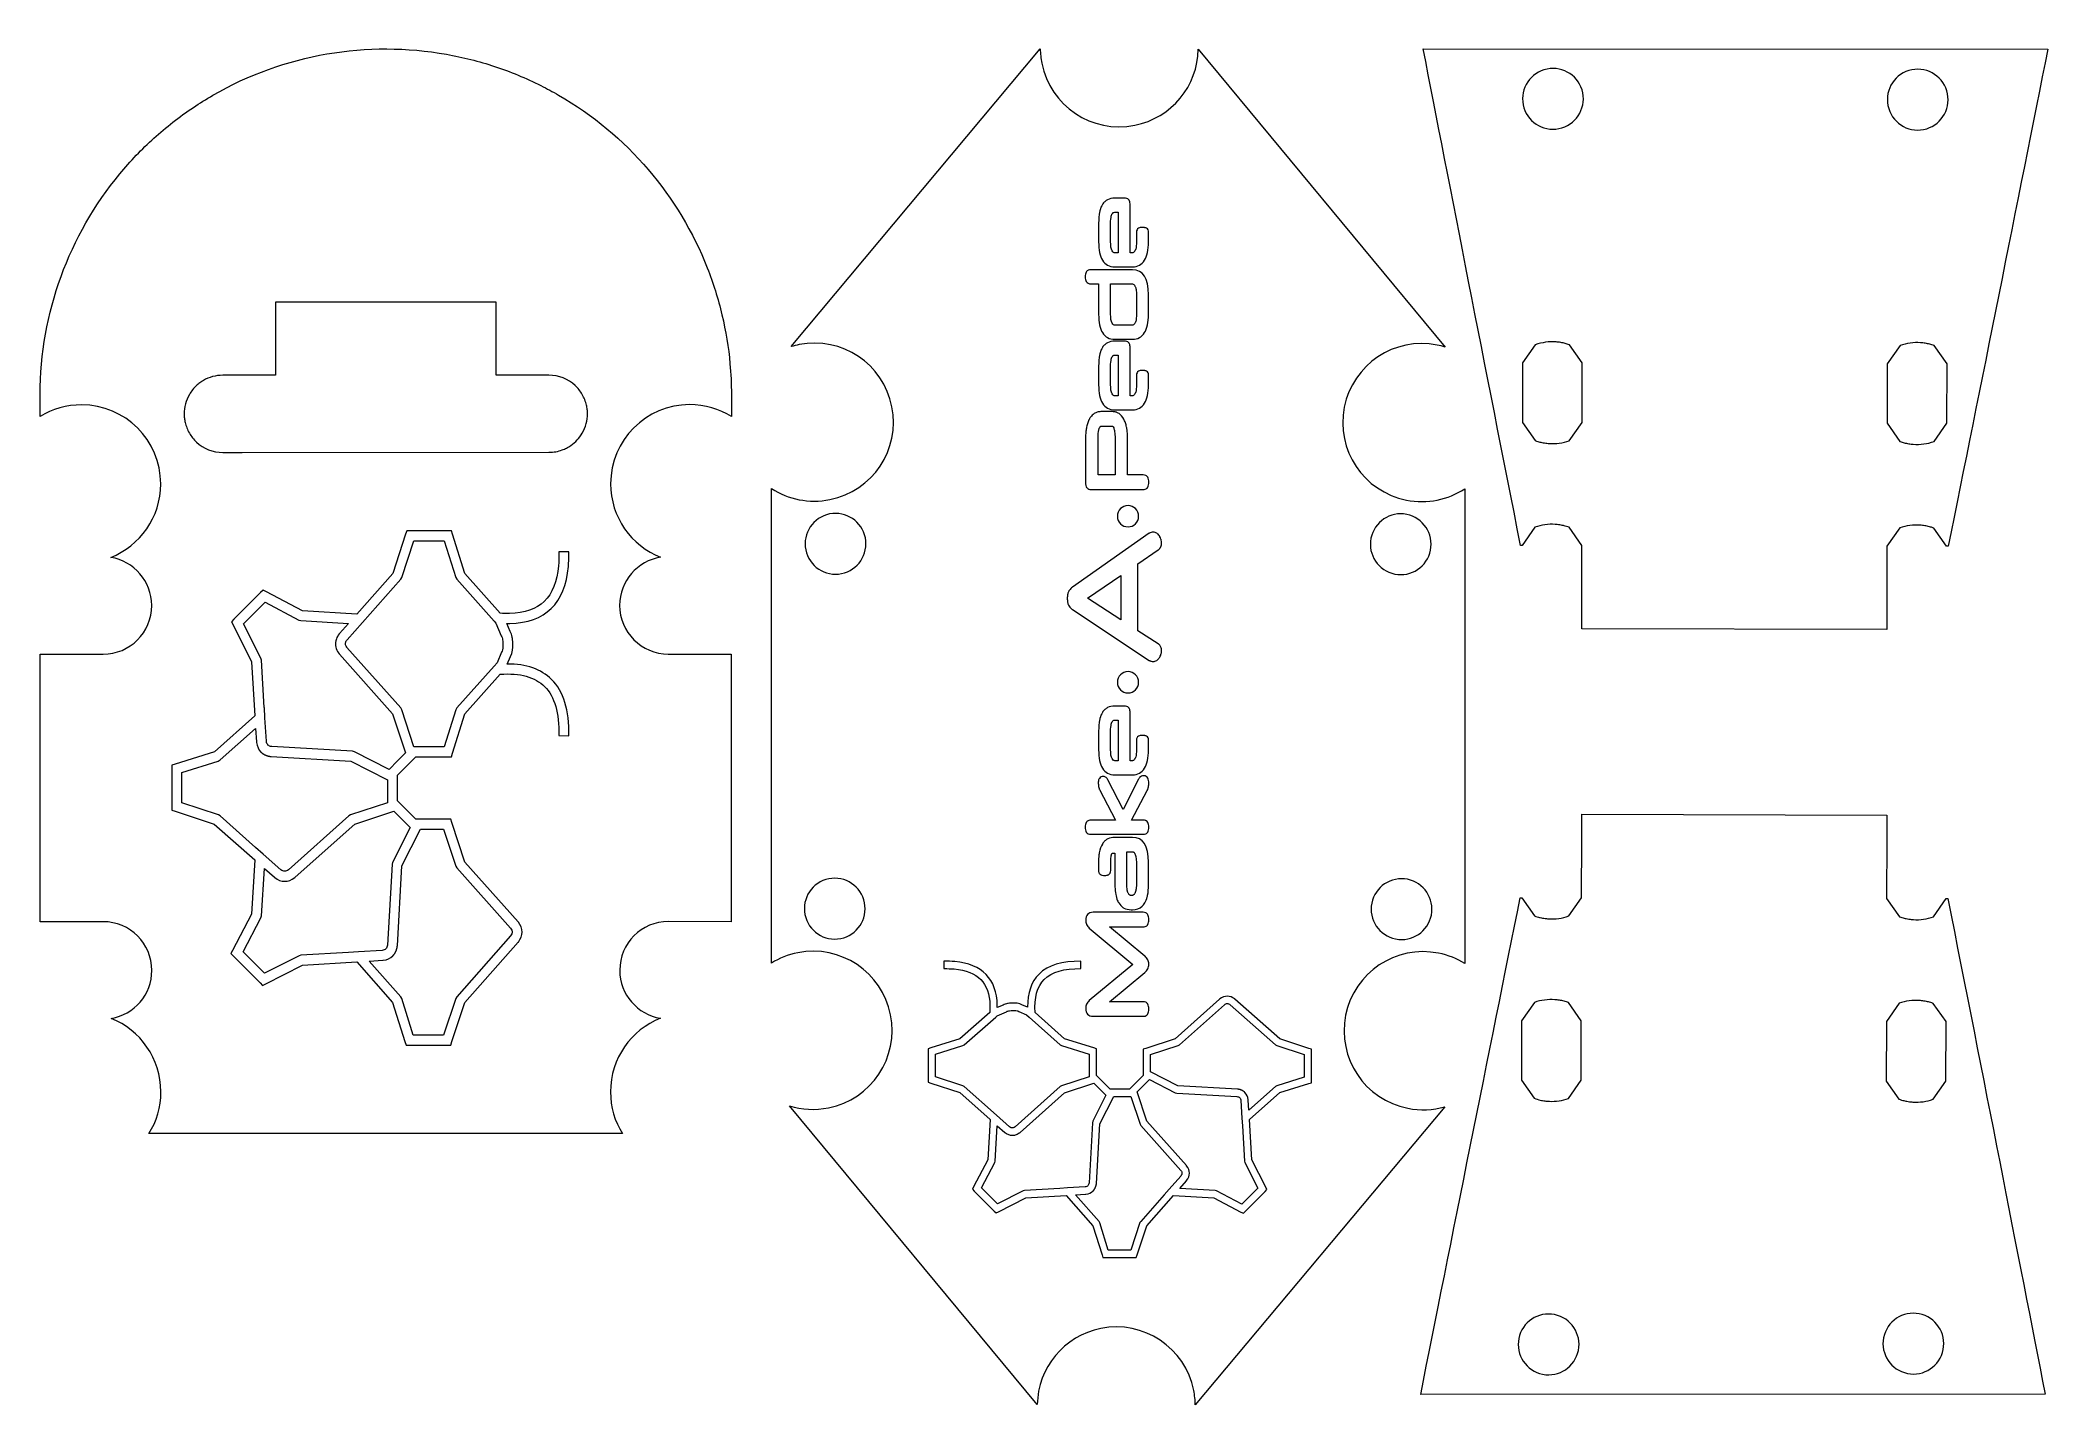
# Model space of a CAD drawing. Header units: inches. Extents: x -4 to 2.5, y 0.86 to 5.28.
import ezdxf

# ---------------------------------------------------------------- set-up
doc = ezdxf.new("R2010")
doc.units = ezdxf.units.IN
doc.header["$MEASUREMENT"] = 0
doc.layers.add('Layer 1', color=7, linetype='Continuous')

msp = doc.modelspace()

# ---------------------------------------------------------------- linework, layer by layer
at = {"layer": 'Layer 1', "lineweight": 5}
for points, knots in [([(-1.966, 3.2913), (-2.053, 3.2912), (-2.1236, 3.3618), (-2.1236, 3.4488), (-2.1236, 3.4488), (-2.1236, 3.5274), (-2.0662, 3.5925), (-1.991, 3.6045), (-1.991, 3.6045), (-2.0858, 3.6419), (-2.1529, 3.7344), (-2.1529, 3.8425), (-2.1529, 3.8425), (-2.153, 3.9838), (-2.0384, 4.0984), (-1.8971, 4.0985), (-1.8971, 4.0985), (-1.8475, 4.0985), (-1.8011, 4.0844), (-1.7619, 4.0599), (-1.7619, 4.0599), (-1.7619, 4.0599), (-1.7619, 4.1316), (-1.7619, 4.1316), (-1.7619, 4.1316), (-1.7619, 4.165), (-1.7634, 4.1982), (-1.7664, 4.231), (-1.7664, 4.231), (-1.771, 4.2836), (-1.7798, 4.3365), (-1.7923, 4.3893), (-1.7923, 4.3893), (-1.8047, 4.4416), (-1.8206, 4.4923), (-1.8398, 4.5412), (-1.8398, 4.5412), (-1.9312, 4.7732), (-2.0989, 4.972), (-2.3215, 5.1004), (-2.3215, 5.1004), (-2.3403, 5.1112), (-2.3592, 5.1214), (-2.3784, 5.1311), (-2.3784, 5.1311), (-2.4273, 5.1557), (-2.4775, 5.1764), (-2.5286, 5.1934), (-2.5286, 5.1934), (-2.5788, 5.21), (-2.6308, 5.2231), (-2.6843, 5.2326), (-2.6843, 5.2326), (-2.9404, 5.2782), (-3.2086, 5.234), (-3.4404, 5.1001), (-3.4404, 5.1001), (-3.4626, 5.0873), (-3.4838, 5.0741), (-3.5039, 5.0607), (-3.5039, 5.0607), (-3.5494, 5.0302), (-3.592, 4.9968), (-3.6316, 4.961), (-3.6316, 4.961), (-3.6707, 4.9256), (-3.7077, 4.8869), (-3.7422, 4.8452), (-3.7422, 4.8452), (-3.9062, 4.6473), (-3.9998, 4.3957), (-3.9997, 4.131), (-3.9997, 4.131), (-3.9997, 4.131), (-3.9997, 4.06), (-3.9997, 4.06), (-3.9997, 4.06), (-3.9607, 4.084), (-3.9148, 4.0979), (-3.8656, 4.0979), (-3.8656, 4.0979), (-3.7243, 4.098), (-3.6097, 3.9834), (-3.6096, 3.8421), (-3.6096, 3.8421), (-3.6096, 3.734), (-3.6766, 3.6415), (-3.7714, 3.604), (-3.7714, 3.604), (-3.6962, 3.592), (-3.6388, 3.5269), (-3.6387, 3.4484), (-3.6387, 3.4484), (-3.6387, 3.3613), (-3.7093, 3.2908), (-3.7963, 3.2907), (-3.7963, 3.2907), (-3.7963, 3.2907), (-3.9998, 3.2907), (-3.9998, 3.2907), (-3.9998, 3.2907), (-3.9998, 3.2907), (-4, 2.4248), (-4, 2.4248), (-4, 2.4248), (-4, 2.4248), (-3.7961, 2.4248), (-3.7961, 2.4248), (-3.7961, 2.4248), (-3.709, 2.4248), (-3.6384, 2.3543), (-3.6384, 2.2673), (-3.6384, 2.2673), (-3.6384, 2.1891), (-3.6953, 2.1242), (-3.77, 2.1118), (-3.77, 2.1118), (-3.6757, 2.0741), (-3.6091, 1.9819), (-3.6091, 1.8742), (-3.6091, 1.8742), (-3.6091, 1.8245), (-3.6232, 1.7782), (-3.6476, 1.739), (-3.6476, 1.739), (-3.6476, 1.739), (-2.1148, 1.7389), (-2.1148, 1.7389), (-2.1148, 1.7389), (-2.1392, 1.7781), (-2.1533, 1.8244), (-2.1533, 1.874), (-2.1533, 1.874), (-2.1534, 1.9822), (-2.0862, 2.0748), (-1.9913, 2.1122), (-1.9913, 2.1122), (-2.0661, 2.1245), (-2.1233, 2.1894), (-2.1233, 2.2677), (-2.1233, 2.2677), (-2.1233, 2.3548), (-2.0528, 2.4256), (-1.9657, 2.4254), (-1.9657, 2.4254), (-1.9657, 2.4254), (-1.7622, 2.4248), (-1.7622, 2.4248), (-1.7622, 2.4248), (-1.7622, 2.4248), (-1.762, 3.2907), (-1.762, 3.2907), (-1.762, 3.2907), (-1.762, 3.2907), (-1.966, 3.2913), (-1.966, 3.2913)], [0, 0, 0, 0, 0.025641, 0.025641, 0.025641, 0.025641, 0.051282, 0.051282, 0.051282, 0.051282, 0.076923, 0.076923, 0.076923, 0.076923, 0.102564, 0.102564, 0.102564, 0.102564, 0.128205, 0.128205, 0.128205, 0.128205, 0.153846, 0.153846, 0.153846, 0.153846, 0.179487, 0.179487, 0.179487, 0.179487, 0.205128, 0.205128, 0.205128, 0.205128, 0.230769, 0.230769, 0.230769, 0.230769, 0.25641, 0.25641, 0.25641, 0.25641, 0.282051, 0.282051, 0.282051, 0.282051, 0.307692, 0.307692, 0.307692, 0.307692, 0.333333, 0.333333, 0.333333, 0.333333, 0.358974, 0.358974, 0.358974, 0.358974, 0.384615, 0.384615, 0.384615, 0.384615, 0.410256, 0.410256, 0.410256, 0.410256, 0.435897, 0.435897, 0.435897, 0.435897, 0.461538, 0.461538, 0.461538, 0.461538, 0.487179, 0.487179, 0.487179, 0.487179, 0.512821, 0.512821, 0.512821, 0.512821, 0.538462, 0.538462, 0.538462, 0.538462, 0.564103, 0.564103, 0.564103, 0.564103, 0.589744, 0.589744, 0.589744, 0.589744, 0.615385, 0.615385, 0.615385, 0.615385, 0.641026, 0.641026, 0.641026, 0.641026, 0.666667, 0.666667, 0.666667, 0.666667, 0.692308, 0.692308, 0.692308, 0.692308, 0.717949, 0.717949, 0.717949, 0.717949, 0.74359, 0.74359, 0.74359, 0.74359, 0.769231, 0.769231, 0.769231, 0.769231, 0.794872, 0.794872, 0.794872, 0.794872, 0.820513, 0.820513, 0.820513, 0.820513, 0.846154, 0.846154, 0.846154, 0.846154, 0.871795, 0.871795, 0.871795, 0.871795, 0.897436, 0.897436, 0.897436, 0.897436, 0.923077, 0.923077, 0.923077, 0.923077, 0.948718, 0.948718, 0.948718, 0.948718, 0.974359, 0.974359, 0.974359, 0.974359, 1, 1, 1, 1]), ([(-1.6318, 3.8271), (-1.6318, 3.8271), (-1.6322, 2.2909), (-1.6322, 2.2909), (-1.6322, 2.2909), (-1.6068, 2.3066), (-1.5782, 2.3182), (-1.5472, 2.3244), (-1.5472, 2.3244), (-1.4086, 2.352), (-1.2738, 2.262), (-1.2462, 2.1234), (-1.2462, 2.1234), (-1.2186, 1.9849), (-1.3085, 1.8501), (-1.4471, 1.8225), (-1.4471, 1.8225), (-1.4908, 1.8138), (-1.534, 1.8167), (-1.5737, 1.8292), (-1.5737, 1.8292), (-1.5737, 1.8292), (-0.7714, 0.8622), (-0.7714, 0.8622), (-0.7714, 0.8622), (-0.7693, 0.9799), (-0.6857, 1.0843), (-0.5656, 1.1083), (-0.5656, 1.1083), (-0.427, 1.1359), (-0.2923, 1.0459), (-0.2646, 0.9074), (-0.2646, 0.9074), (-0.2616, 0.8918), (-0.2599, 0.8763), (-0.2597, 0.861), (-0.2597, 0.861), (-0.2597, 0.861), (0.5479, 1.8258), (0.5479, 1.8258), (0.5479, 1.8258), (0.5101, 1.815), (0.4692, 1.8128), (0.428, 1.821), (0.428, 1.821), (0.2894, 1.8487), (0.1995, 1.9834), (0.2271, 2.122), (0.2271, 2.122), (0.2547, 2.2606), (0.3895, 2.3506), (0.5281, 2.3229), (0.5281, 2.3229), (0.5591, 2.3167), (0.5877, 2.3052), (0.6131, 2.2894), (0.6131, 2.2894), (0.6131, 2.2894), (0.6127, 3.8257), (0.6127, 3.8257), (0.6127, 3.8257), (0.5588, 3.7908), (0.4917, 3.776), (0.4237, 3.7896), (0.4237, 3.7896), (0.2851, 3.8172), (0.1952, 3.9519), (0.2228, 4.0905), (0.2228, 4.0905), (0.2504, 4.2291), (0.3851, 4.319), (0.5237, 4.2914), (0.5237, 4.2914), (0.5326, 4.2896), (0.5413, 4.2874), (0.5497, 4.2848), (0.5497, 4.2848), (0.5497, 4.2848), (-0.25, 5.2488), (-0.25, 5.2488), (-0.25, 5.2488), (-0.2521, 5.1311), (-0.3357, 5.0267), (-0.4559, 5.0027), (-0.4559, 5.0027), (-0.5944, 4.9751), (-0.7292, 5.0651), (-0.7568, 5.2036), (-0.7568, 5.2036), (-0.7599, 5.2192), (-0.7615, 5.2347), (-0.7617, 5.25), (-0.7617, 5.25), (-0.7617, 5.25), (-1.5683, 4.2864), (-1.5683, 4.2864), (-1.5683, 4.2864), (-1.56, 4.289), (-1.5515, 4.2911), (-1.5428, 4.2928), (-1.5428, 4.2928), (-1.4042, 4.3205), (-1.2695, 4.2305), (-1.2419, 4.0919), (-1.2419, 4.0919), (-1.2143, 3.9533), (-1.3042, 3.8186), (-1.4428, 3.791), (-1.4428, 3.791), (-1.5108, 3.7774), (-1.5779, 3.7922), (-1.6318, 3.8271)], [0, 0, 0, 0, 0.035714, 0.035714, 0.035714, 0.035714, 0.071429, 0.071429, 0.071429, 0.071429, 0.107143, 0.107143, 0.107143, 0.107143, 0.142857, 0.142857, 0.142857, 0.142857, 0.178571, 0.178571, 0.178571, 0.178571, 0.214286, 0.214286, 0.214286, 0.214286, 0.25, 0.25, 0.25, 0.25, 0.285714, 0.285714, 0.285714, 0.285714, 0.321429, 0.321429, 0.321429, 0.321429, 0.357143, 0.357143, 0.357143, 0.357143, 0.392857, 0.392857, 0.392857, 0.392857, 0.428571, 0.428571, 0.428571, 0.428571, 0.464286, 0.464286, 0.464286, 0.464286, 0.5, 0.5, 0.5, 0.5, 0.535714, 0.535714, 0.535714, 0.535714, 0.571429, 0.571429, 0.571429, 0.571429, 0.607143, 0.607143, 0.607143, 0.607143, 0.642857, 0.642857, 0.642857, 0.642857, 0.678571, 0.678571, 0.678571, 0.678571, 0.714286, 0.714286, 0.714286, 0.714286, 0.75, 0.75, 0.75, 0.75, 0.785714, 0.785714, 0.785714, 0.785714, 0.821429, 0.821429, 0.821429, 0.821429, 0.857143, 0.857143, 0.857143, 0.857143, 0.892857, 0.892857, 0.892857, 0.892857, 0.928571, 0.928571, 0.928571, 0.928571, 0.964286, 0.964286, 0.964286, 0.964286, 1, 1, 1, 1]), ([(0.4782, 5.25), (0.5631, 4.8143), (0.6807, 4.2124), (0.7936, 3.643), (0.7936, 3.643), (0.7936, 3.643), (0.7985, 3.643), (0.7985, 3.643), (0.7985, 3.643), (0.7985, 3.643), (0.84, 3.7018), (0.84, 3.7018), (0.84, 3.7018), (0.8611, 3.7093), (0.8833, 3.7123), (0.9054, 3.7109), (0.9054, 3.7109), (0.9095, 3.7107), (0.9145, 3.7101), (0.9203, 3.7092), (0.9203, 3.7092), (0.9264, 3.7082), (0.9314, 3.7073), (0.9351, 3.7063), (0.9351, 3.7063), (0.9393, 3.7053), (0.9445, 3.7037), (0.9506, 3.7014), (0.9506, 3.7014), (0.9506, 3.7014), (0.9919, 3.6429), (0.9919, 3.6429), (0.9919, 3.6429), (0.9919, 3.6429), (0.9915, 3.4501), (0.9915, 3.4501), (0.9915, 3.4501), (0.9915, 3.4501), (0.9915, 3.3724), (0.9915, 3.3724), (0.9915, 3.3724), (0.9915, 3.3724), (1.9792, 3.3702), (1.9792, 3.3702), (1.9792, 3.3702), (1.9792, 3.3702), (1.9792, 3.4476), (1.9792, 3.4476), (1.9792, 3.4476), (1.9792, 3.4476), (1.9796, 3.6404), (1.9796, 3.6404), (1.9796, 3.6404), (1.9796, 3.6404), (2.0211, 3.6992), (2.0211, 3.6992), (2.0211, 3.6992), (2.0425, 3.7068), (2.065, 3.7099), (2.0873, 3.7083), (2.0873, 3.7083), (2.092, 3.708), (2.0971, 3.7074), (2.1025, 3.7065), (2.1025, 3.7065), (2.1072, 3.7057), (2.1122, 3.7047), (2.1174, 3.7033), (2.1174, 3.7033), (2.1219, 3.7022), (2.1267, 3.7007), (2.1317, 3.6988), (2.1317, 3.6988), (2.1317, 3.6988), (2.173, 3.6402), (2.173, 3.6402), (2.173, 3.6402), (2.173, 3.6402), (2.178, 3.6402), (2.178, 3.6402), (2.178, 3.6402), (2.2781, 4.1342), (2.4073, 4.7805), (2.5008, 5.249), (2.5008, 5.249), (2.5008, 5.249), (0.4782, 5.25), (0.4782, 5.25)], [0, 0, 0, 0, 0.045455, 0.045455, 0.045455, 0.045455, 0.090909, 0.090909, 0.090909, 0.090909, 0.136364, 0.136364, 0.136364, 0.136364, 0.181818, 0.181818, 0.181818, 0.181818, 0.227273, 0.227273, 0.227273, 0.227273, 0.272727, 0.272727, 0.272727, 0.272727, 0.318182, 0.318182, 0.318182, 0.318182, 0.363636, 0.363636, 0.363636, 0.363636, 0.409091, 0.409091, 0.409091, 0.409091, 0.454545, 0.454545, 0.454545, 0.454545, 0.5, 0.5, 0.5, 0.5, 0.545455, 0.545455, 0.545455, 0.545455, 0.590909, 0.590909, 0.590909, 0.590909, 0.636364, 0.636364, 0.636364, 0.636364, 0.681818, 0.681818, 0.681818, 0.681818, 0.727273, 0.727273, 0.727273, 0.727273, 0.772727, 0.772727, 0.772727, 0.772727, 0.818182, 0.818182, 0.818182, 0.818182, 0.863636, 0.863636, 0.863636, 0.863636, 0.909091, 0.909091, 0.909091, 0.909091, 0.954545, 0.954545, 0.954545, 0.954545, 1, 1, 1, 1]), ([(0.9176, 4.9918), (0.8643, 4.9812), (0.8125, 5.0158), (0.8019, 5.0691), (0.8019, 5.0691), (0.7912, 5.1224), (0.8258, 5.1742), (0.8791, 5.1848), (0.8791, 5.1848), (0.9324, 5.1955), (0.9843, 5.1609), (0.9949, 5.1076), (0.9949, 5.1076), (1.0055, 5.0543), (0.9709, 5.0025), (0.9176, 4.9918)], [0, 0, 0, 0, 0.25, 0.25, 0.25, 0.25, 0.5, 0.5, 0.5, 0.5, 0.75, 0.75, 0.75, 0.75, 1, 1, 1, 1]), ([(1.983, 5.0665), (1.9724, 5.1198), (2.0069, 5.1716), (2.0602, 5.1822), (2.0602, 5.1822), (2.1135, 5.1929), (2.1654, 5.1583), (2.176, 5.105), (2.176, 5.105), (2.1866, 5.0517), (2.152, 4.9999), (2.0987, 4.9892), (2.0987, 4.9892), (2.0454, 4.9786), (1.9936, 5.0132), (1.983, 5.0665)], [0, 0, 0, 0, 0.25, 0.25, 0.25, 0.25, 0.5, 0.5, 0.5, 0.5, 0.75, 0.75, 0.75, 0.75, 1, 1, 1, 1]), ([(-3.3463, 3.9438), (-3.3463, 3.9438), (-3.4088, 3.9439), (-3.4088, 3.9439), (-3.4088, 3.9439), (-3.441, 3.9439), (-3.4713, 3.9562), (-3.494, 3.9773), (-3.494, 3.9773), (-3.4985, 3.9816), (-3.5027, 3.9861), (-3.5065, 3.9909), (-3.5065, 3.9909), (-3.5103, 3.9955), (-3.5137, 4.0006), (-3.5169, 4.0061), (-3.5169, 4.0061), (-3.5232, 4.017), (-3.5278, 4.0287), (-3.5305, 4.0406), (-3.5305, 4.0406), (-3.5316, 4.0454), (-3.5325, 4.0501), (-3.533, 4.0545), (-3.533, 4.0545), (-3.5336, 4.0597), (-3.5339, 4.0644), (-3.5339, 4.0686), (-3.5339, 4.0686), (-3.5339, 4.0686), (-3.5336, 4.0686), (-3.5336, 4.0686), (-3.5336, 4.0686), (-3.5336, 4.0903), (-3.5281, 4.1119), (-3.5169, 4.1311), (-3.5169, 4.1311), (-3.5169, 4.1311), (-3.5168, 4.1311), (-3.5168, 4.1311), (-3.5168, 4.1311), (-3.5104, 4.1422), (-3.5027, 4.1519), (-3.494, 4.16), (-3.494, 4.16), (-3.4908, 4.163), (-3.4872, 4.1659), (-3.4831, 4.1689), (-3.4831, 4.1689), (-3.4791, 4.1719), (-3.4751, 4.1745), (-3.4714, 4.1767), (-3.4714, 4.1767), (-3.4528, 4.1875), (-3.4313, 4.1934), (-3.4089, 4.1934), (-3.4089, 4.1934), (-3.4089, 4.1934), (-3.3736, 4.1934), (-3.3736, 4.1934), (-3.3736, 4.1934), (-3.3736, 4.1934), (-3.2384, 4.1934), (-3.2384, 4.1934), (-3.2384, 4.1934), (-3.2384, 4.1934), (-3.2384, 4.3674), (-3.2384, 4.3674), (-3.2384, 4.3674), (-3.2384, 4.3674), (-3.2384, 4.4297), (-3.2384, 4.4297), (-3.2384, 4.4297), (-3.2384, 4.4297), (-3.1762, 4.4297), (-3.1762, 4.4297), (-3.1762, 4.4297), (-3.1762, 4.4297), (-2.5856, 4.4299), (-2.5856, 4.4299), (-2.5856, 4.4299), (-2.5856, 4.4299), (-2.5234, 4.4299), (-2.5234, 4.4299), (-2.5234, 4.4299), (-2.5234, 4.4299), (-2.5234, 4.3676), (-2.5234, 4.3676), (-2.5234, 4.3676), (-2.5234, 4.3676), (-2.5233, 4.1936), (-2.5233, 4.1936), (-2.5233, 4.1936), (-2.5233, 4.1936), (-2.3528, 4.1937), (-2.3528, 4.1937), (-2.3528, 4.1937), (-2.3206, 4.1937), (-2.2903, 4.1814), (-2.2676, 4.1603), (-2.2676, 4.1603), (-2.2631, 4.156), (-2.2589, 4.1515), (-2.2551, 4.1467), (-2.2551, 4.1467), (-2.2513, 4.142), (-2.2479, 4.137), (-2.2447, 4.1315), (-2.2447, 4.1315), (-2.2384, 4.1206), (-2.2338, 4.1089), (-2.2311, 4.0969), (-2.2311, 4.0969), (-2.2299, 4.0921), (-2.2291, 4.0875), (-2.2286, 4.0831), (-2.2286, 4.0831), (-2.228, 4.0779), (-2.2277, 4.0732), (-2.2277, 4.069), (-2.2277, 4.069), (-2.2277, 4.0476), (-2.2334, 4.026), (-2.2447, 4.0065), (-2.2447, 4.0065), (-2.2447, 4.0065), (-2.2448, 4.0065), (-2.2448, 4.0065), (-2.2448, 4.0065), (-2.2542, 3.9902), (-2.2669, 3.9766), (-2.2818, 3.9663), (-2.2818, 3.9663), (-2.2863, 3.9632), (-2.2908, 3.9604), (-2.2954, 3.958), (-2.2954, 3.958), (-2.2998, 3.9557), (-2.3046, 3.9536), (-2.3098, 3.9517), (-2.3098, 3.9517), (-2.3098, 3.9517), (-2.3098, 3.9517), (-2.3098, 3.9517), (-2.3098, 3.9517), (-2.323, 3.9468), (-2.3376, 3.9442), (-2.3527, 3.9442), (-2.3527, 3.9442), (-2.3527, 3.9442), (-3.3463, 3.9439), (-3.3463, 3.9439), (-3.3463, 3.9439), (-3.3463, 3.9439), (-3.3463, 3.9438), (-3.3463, 3.9438)], [0, 0, 0, 0, 0.025641, 0.025641, 0.025641, 0.025641, 0.051282, 0.051282, 0.051282, 0.051282, 0.076923, 0.076923, 0.076923, 0.076923, 0.102564, 0.102564, 0.102564, 0.102564, 0.128205, 0.128205, 0.128205, 0.128205, 0.153846, 0.153846, 0.153846, 0.153846, 0.179487, 0.179487, 0.179487, 0.179487, 0.205128, 0.205128, 0.205128, 0.205128, 0.230769, 0.230769, 0.230769, 0.230769, 0.25641, 0.25641, 0.25641, 0.25641, 0.282051, 0.282051, 0.282051, 0.282051, 0.307692, 0.307692, 0.307692, 0.307692, 0.333333, 0.333333, 0.333333, 0.333333, 0.358974, 0.358974, 0.358974, 0.358974, 0.384615, 0.384615, 0.384615, 0.384615, 0.410256, 0.410256, 0.410256, 0.410256, 0.435897, 0.435897, 0.435897, 0.435897, 0.461538, 0.461538, 0.461538, 0.461538, 0.487179, 0.487179, 0.487179, 0.487179, 0.512821, 0.512821, 0.512821, 0.512821, 0.538462, 0.538462, 0.538462, 0.538462, 0.564103, 0.564103, 0.564103, 0.564103, 0.589744, 0.589744, 0.589744, 0.589744, 0.615385, 0.615385, 0.615385, 0.615385, 0.641026, 0.641026, 0.641026, 0.641026, 0.666667, 0.666667, 0.666667, 0.666667, 0.692308, 0.692308, 0.692308, 0.692308, 0.717949, 0.717949, 0.717949, 0.717949, 0.74359, 0.74359, 0.74359, 0.74359, 0.769231, 0.769231, 0.769231, 0.769231, 0.794872, 0.794872, 0.794872, 0.794872, 0.820513, 0.820513, 0.820513, 0.820513, 0.846154, 0.846154, 0.846154, 0.846154, 0.871795, 0.871795, 0.871795, 0.871795, 0.897436, 0.897436, 0.897436, 0.897436, 0.923077, 0.923077, 0.923077, 0.923077, 0.948718, 0.948718, 0.948718, 0.948718, 0.974359, 0.974359, 0.974359, 0.974359, 1, 1, 1, 1]), ([(0.9519, 4.292), (0.9519, 4.292), (0.9932, 4.2334), (0.9932, 4.2334), (0.9932, 4.2334), (0.9932, 4.2334), (0.9928, 4.0406), (0.9928, 4.0406), (0.9928, 4.0406), (0.9928, 4.0406), (0.9513, 3.9818), (0.9513, 3.9818), (0.9513, 3.9818), (0.9302, 3.9743), (0.908, 3.9713), (0.8859, 3.9727), (0.8859, 3.9727), (0.8817, 3.9729), (0.8768, 3.9735), (0.871, 3.9744), (0.871, 3.9744), (0.8648, 3.9754), (0.8599, 3.9763), (0.8561, 3.9773), (0.8561, 3.9773), (0.8519, 3.9783), (0.8468, 3.98), (0.8406, 3.9822), (0.8406, 3.9822), (0.8406, 3.9822), (0.7994, 4.0408), (0.7994, 4.0408), (0.7994, 4.0408), (0.7994, 4.0408), (0.7998, 4.2336), (0.7998, 4.2336), (0.7998, 4.2336), (0.7998, 4.2336), (0.8413, 4.2924), (0.8413, 4.2924), (0.8413, 4.2924), (0.863, 4.3001), (0.8859, 4.3031), (0.9085, 4.3014), (0.9085, 4.3014), (0.9132, 4.3011), (0.9182, 4.3004), (0.9235, 4.2996), (0.9235, 4.2996), (0.9285, 4.2987), (0.9334, 4.2976), (0.9384, 4.2963), (0.9384, 4.2963), (0.9421, 4.2953), (0.9467, 4.2939), (0.9519, 4.292)], [0, 0, 0, 0, 0.071429, 0.071429, 0.071429, 0.071429, 0.142857, 0.142857, 0.142857, 0.142857, 0.214286, 0.214286, 0.214286, 0.214286, 0.285714, 0.285714, 0.285714, 0.285714, 0.357143, 0.357143, 0.357143, 0.357143, 0.428571, 0.428571, 0.428571, 0.428571, 0.5, 0.5, 0.5, 0.5, 0.571429, 0.571429, 0.571429, 0.571429, 0.642857, 0.642857, 0.642857, 0.642857, 0.714286, 0.714286, 0.714286, 0.714286, 0.785714, 0.785714, 0.785714, 0.785714, 0.857143, 0.857143, 0.857143, 0.857143, 0.928571, 0.928571, 0.928571, 0.928571, 1, 1, 1, 1]), ([(1.9805, 4.0382), (1.9805, 4.0382), (1.9809, 4.2309), (1.9809, 4.2309), (1.9809, 4.2309), (1.9809, 4.2309), (2.0224, 4.2898), (2.0224, 4.2898), (2.0224, 4.2898), (2.0438, 4.2974), (2.0663, 4.3004), (2.0886, 4.2989), (2.0886, 4.2989), (2.0933, 4.2985), (2.0984, 4.2979), (2.1038, 4.297), (2.1038, 4.297), (2.1085, 4.2963), (2.1135, 4.2952), (2.1187, 4.2939), (2.1187, 4.2939), (2.1231, 4.2927), (2.1279, 4.2912), (2.133, 4.2894), (2.133, 4.2894), (2.133, 4.2894), (2.1743, 4.2308), (2.1743, 4.2308), (2.1743, 4.2308), (2.1743, 4.2308), (2.1739, 4.038), (2.1739, 4.038), (2.1739, 4.038), (2.1739, 4.038), (2.1324, 3.9792), (2.1324, 3.9792), (2.1324, 3.9792), (2.1106, 3.9715), (2.0877, 3.9685), (2.0651, 3.9702), (2.0651, 3.9702), (2.0603, 3.9705), (2.0553, 3.9712), (2.0502, 3.972), (2.0502, 3.972), (2.0452, 3.9728), (2.0403, 3.9739), (2.0353, 3.9752), (2.0353, 3.9752), (2.0315, 3.9762), (2.027, 3.9777), (2.0217, 3.9796), (2.0217, 3.9796), (2.0217, 3.9796), (1.9805, 4.0382), (1.9805, 4.0382)], [0, 0, 0, 0, 0.071429, 0.071429, 0.071429, 0.071429, 0.142857, 0.142857, 0.142857, 0.142857, 0.214286, 0.214286, 0.214286, 0.214286, 0.285714, 0.285714, 0.285714, 0.285714, 0.357143, 0.357143, 0.357143, 0.357143, 0.428571, 0.428571, 0.428571, 0.428571, 0.5, 0.5, 0.5, 0.5, 0.571429, 0.571429, 0.571429, 0.571429, 0.642857, 0.642857, 0.642857, 0.642857, 0.714286, 0.714286, 0.714286, 0.714286, 0.785714, 0.785714, 0.785714, 0.785714, 0.857143, 0.857143, 0.857143, 0.857143, 0.928571, 0.928571, 0.928571, 0.928571, 1, 1, 1, 1]), ([(-1.4438, 3.7446), (-1.3905, 3.7552), (-1.3387, 3.7206), (-1.3281, 3.6673), (-1.3281, 3.6673), (-1.3174, 3.614), (-1.352, 3.5622), (-1.4053, 3.5516), (-1.4053, 3.5516), (-1.4586, 3.5409), (-1.5105, 3.5755), (-1.5211, 3.6288), (-1.5211, 3.6288), (-1.5317, 3.6821), (-1.4971, 3.734), (-1.4438, 3.7446)], [0, 0, 0, 0, 0.25, 0.25, 0.25, 0.25, 0.5, 0.5, 0.5, 0.5, 0.75, 0.75, 0.75, 0.75, 1, 1, 1, 1]), ([(0.309, 3.6659), (0.3196, 3.7192), (0.3714, 3.7538), (0.4247, 3.7431), (0.4247, 3.7431), (0.478, 3.7325), (0.5126, 3.6807), (0.502, 3.6274), (0.502, 3.6274), (0.4914, 3.5741), (0.4396, 3.5395), (0.3863, 3.5501), (0.3863, 3.5501), (0.333, 3.5608), (0.2984, 3.6126), (0.309, 3.6659)], [0, 0, 0, 0, 0.25, 0.25, 0.25, 0.25, 0.5, 0.5, 0.5, 0.5, 0.75, 0.75, 0.75, 0.75, 1, 1, 1, 1]), ([(1.9792, 2.7702), (1.9792, 2.7702), (0.9915, 2.7724), (0.9915, 2.7724), (0.9915, 2.7724), (0.9915, 2.7724), (0.9915, 2.6949), (0.9915, 2.6949), (0.9915, 2.6949), (0.9915, 2.6949), (0.991, 2.5021), (0.991, 2.5021), (0.991, 2.5021), (0.991, 2.5021), (0.9495, 2.4433), (0.9495, 2.4433), (0.9495, 2.4433), (0.9285, 2.4358), (0.9062, 2.4328), (0.8842, 2.4342), (0.8842, 2.4342), (0.88, 2.4345), (0.875, 2.4351), (0.8692, 2.436), (0.8692, 2.436), (0.8631, 2.4369), (0.8582, 2.4379), (0.8544, 2.4388), (0.8544, 2.4388), (0.8502, 2.4399), (0.845, 2.4415), (0.8389, 2.4437), (0.8389, 2.4437), (0.8389, 2.4437), (0.7976, 2.5023), (0.7976, 2.5023), (0.7976, 2.5023), (0.7976, 2.5023), (0.7926, 2.5023), (0.7926, 2.5023), (0.7926, 2.5023), (0.6958, 2.0236), (0.5649, 1.3695), (0.4702, 0.8949), (0.4702, 0.8949), (0.4702, 0.8949), (2.4918, 0.8959), (2.4918, 0.8959), (2.4918, 0.8959), (2.4069, 1.3314), (2.2897, 1.9316), (2.177, 2.4995), (2.177, 2.4995), (2.177, 2.4995), (2.1721, 2.4995), (2.1721, 2.4995), (2.1721, 2.4995), (2.1721, 2.4995), (2.1306, 2.4407), (2.1306, 2.4407), (2.1306, 2.4407), (2.1096, 2.4332), (2.0873, 2.4302), (2.0653, 2.4316), (2.0653, 2.4316), (2.0611, 2.4319), (2.0561, 2.4324), (2.0503, 2.4334), (2.0503, 2.4334), (2.0442, 2.4343), (2.0392, 2.4353), (2.0355, 2.4362), (2.0355, 2.4362), (2.0313, 2.4373), (2.0261, 2.4389), (2.02, 2.4411), (2.02, 2.4411), (2.02, 2.4411), (1.9787, 2.4997), (1.9787, 2.4997), (1.9787, 2.4997), (1.9787, 2.4997), (1.9792, 2.6925), (1.9792, 2.6925), (1.9792, 2.6925), (1.9792, 2.6925), (1.9792, 2.7702), (1.9792, 2.7702)], [0, 0, 0, 0, 0.045455, 0.045455, 0.045455, 0.045455, 0.090909, 0.090909, 0.090909, 0.090909, 0.136364, 0.136364, 0.136364, 0.136364, 0.181818, 0.181818, 0.181818, 0.181818, 0.227273, 0.227273, 0.227273, 0.227273, 0.272727, 0.272727, 0.272727, 0.272727, 0.318182, 0.318182, 0.318182, 0.318182, 0.363636, 0.363636, 0.363636, 0.363636, 0.409091, 0.409091, 0.409091, 0.409091, 0.454545, 0.454545, 0.454545, 0.454545, 0.5, 0.5, 0.5, 0.5, 0.545455, 0.545455, 0.545455, 0.545455, 0.590909, 0.590909, 0.590909, 0.590909, 0.636364, 0.636364, 0.636364, 0.636364, 0.681818, 0.681818, 0.681818, 0.681818, 0.727273, 0.727273, 0.727273, 0.727273, 0.772727, 0.772727, 0.772727, 0.772727, 0.818182, 0.818182, 0.818182, 0.818182, 0.863636, 0.863636, 0.863636, 0.863636, 0.909091, 0.909091, 0.909091, 0.909091, 0.954545, 0.954545, 0.954545, 0.954545, 1, 1, 1, 1]), ([(-1.4464, 2.5635), (-1.3931, 2.5741), (-1.3413, 2.5395), (-1.3307, 2.4862), (-1.3307, 2.4862), (-1.32, 2.4329), (-1.3547, 2.3811), (-1.4079, 2.3704), (-1.4079, 2.3704), (-1.4613, 2.3598), (-1.5131, 2.3944), (-1.5237, 2.4477), (-1.5237, 2.4477), (-1.5343, 2.501), (-1.4997, 2.5529), (-1.4464, 2.5635)], [0, 0, 0, 0, 0.25, 0.25, 0.25, 0.25, 0.5, 0.5, 0.5, 0.5, 0.75, 0.75, 0.75, 0.75, 1, 1, 1, 1]), ([(0.3116, 2.4848), (0.3222, 2.5381), (0.374, 2.5727), (0.4273, 2.562), (0.4273, 2.562), (0.4806, 2.5514), (0.5152, 2.4996), (0.5046, 2.4463), (0.5046, 2.4463), (0.494, 2.393), (0.4422, 2.3584), (0.3889, 2.369), (0.3889, 2.369), (0.3356, 2.3796), (0.301, 2.4315), (0.3116, 2.4848)], [0, 0, 0, 0, 0.25, 0.25, 0.25, 0.25, 0.5, 0.5, 0.5, 0.5, 0.75, 0.75, 0.75, 0.75, 1, 1, 1, 1]), ([(0.9902, 2.1044), (0.9902, 2.1044), (0.9898, 1.9116), (0.9898, 1.9116), (0.9898, 1.9116), (0.9898, 1.9116), (0.9482, 1.8528), (0.9482, 1.8528), (0.9482, 1.8528), (0.9286, 1.8458), (0.9077, 1.8427), (0.8868, 1.8435), (0.8868, 1.8435), (0.8819, 1.8437), (0.877, 1.8441), (0.872, 1.8448), (0.872, 1.8448), (0.8673, 1.8454), (0.8625, 1.8463), (0.8575, 1.8474), (0.8575, 1.8474), (0.8508, 1.8489), (0.8441, 1.8508), (0.8376, 1.8532), (0.8376, 1.8532), (0.8376, 1.8532), (0.7963, 1.9118), (0.7963, 1.9118), (0.7963, 1.9118), (0.7963, 1.9118), (0.7968, 2.1045), (0.7968, 2.1045), (0.7968, 2.1045), (0.7968, 2.1045), (0.8383, 2.1634), (0.8383, 2.1634), (0.8383, 2.1634), (0.8597, 2.171), (0.8822, 2.174), (0.9045, 2.1724), (0.9045, 2.1724), (0.9045, 2.1724), (0.9047, 2.1724), (0.9047, 2.1724), (0.9047, 2.1724), (0.9091, 2.1721), (0.9141, 2.1715), (0.9197, 2.1706), (0.9197, 2.1706), (0.9244, 2.1699), (0.9294, 2.1688), (0.9345, 2.1675), (0.9345, 2.1675), (0.9345, 2.1675), (0.9345, 2.1674), (0.9345, 2.1674), (0.9345, 2.1674), (0.9395, 2.1661), (0.9443, 2.1646), (0.9489, 2.163), (0.9489, 2.163), (0.9489, 2.163), (0.9902, 2.1044), (0.9902, 2.1044)], [0, 0, 0, 0, 0.0625, 0.0625, 0.0625, 0.0625, 0.125, 0.125, 0.125, 0.125, 0.1875, 0.1875, 0.1875, 0.1875, 0.25, 0.25, 0.25, 0.25, 0.3125, 0.3125, 0.3125, 0.3125, 0.375, 0.375, 0.375, 0.375, 0.4375, 0.4375, 0.4375, 0.4375, 0.5, 0.5, 0.5, 0.5, 0.5625, 0.5625, 0.5625, 0.5625, 0.625, 0.625, 0.625, 0.625, 0.6875, 0.6875, 0.6875, 0.6875, 0.75, 0.75, 0.75, 0.75, 0.8125, 0.8125, 0.8125, 0.8125, 0.875, 0.875, 0.875, 0.875, 0.9375, 0.9375, 0.9375, 0.9375, 1, 1, 1, 1]), ([(1.9774, 1.9091), (1.9774, 1.9091), (1.9779, 2.1019), (1.9779, 2.1019), (1.9779, 2.1019), (1.9779, 2.1019), (2.0194, 2.1608), (2.0194, 2.1608), (2.0194, 2.1608), (2.0404, 2.1682), (2.0627, 2.1713), (2.0848, 2.1699), (2.0848, 2.1699), (2.0889, 2.1696), (2.0939, 2.169), (2.0997, 2.1681), (2.0997, 2.1681), (2.1058, 2.1672), (2.1108, 2.1662), (2.1145, 2.1653), (2.1145, 2.1653), (2.1187, 2.1642), (2.1239, 2.1626), (2.13, 2.1604), (2.13, 2.1604), (2.13, 2.1604), (2.1713, 2.1018), (2.1713, 2.1018), (2.1713, 2.1018), (2.1713, 2.1018), (2.1708, 1.909), (2.1708, 1.909), (2.1708, 1.909), (2.1708, 1.909), (2.1293, 1.8501), (2.1293, 1.8501), (2.1293, 1.8501), (2.1083, 1.8427), (2.086, 1.8396), (2.064, 1.8411), (2.064, 1.8411), (2.0598, 1.8413), (2.0548, 1.8419), (2.049, 1.8428), (2.049, 1.8428), (2.0429, 1.8438), (2.0379, 1.8447), (2.0342, 1.8457), (2.0342, 1.8457), (2.03, 1.8467), (2.0248, 1.8483), (2.0187, 1.8506), (2.0187, 1.8506), (2.0187, 1.8506), (1.9774, 1.9091), (1.9774, 1.9091)], [0, 0, 0, 0, 0.071429, 0.071429, 0.071429, 0.071429, 0.142857, 0.142857, 0.142857, 0.142857, 0.214286, 0.214286, 0.214286, 0.214286, 0.285714, 0.285714, 0.285714, 0.285714, 0.357143, 0.357143, 0.357143, 0.357143, 0.428571, 0.428571, 0.428571, 0.428571, 0.5, 0.5, 0.5, 0.5, 0.571429, 0.571429, 0.571429, 0.571429, 0.642857, 0.642857, 0.642857, 0.642857, 0.714286, 0.714286, 0.714286, 0.714286, 0.785714, 0.785714, 0.785714, 0.785714, 0.857143, 0.857143, 0.857143, 0.857143, 0.928571, 0.928571, 0.928571, 0.928571, 1, 1, 1, 1]), ([(0.9035, 1.1531), (0.9568, 1.1425), (0.9914, 1.0906), (0.9808, 1.0373), (0.9808, 1.0373), (0.9702, 0.984), (0.9183, 0.9494), (0.865, 0.9601), (0.865, 0.9601), (0.8117, 0.9707), (0.7771, 1.0225), (0.7878, 1.0758), (0.7878, 1.0758), (0.7984, 1.1291), (0.8502, 1.1637), (0.9035, 1.1531)], [0, 0, 0, 0, 0.25, 0.25, 0.25, 0.25, 0.5, 0.5, 0.5, 0.5, 0.75, 0.75, 0.75, 0.75, 1, 1, 1, 1]), ([(1.9689, 1.0784), (1.9795, 1.1317), (2.0313, 1.1663), (2.0846, 1.1557), (2.0846, 1.1557), (2.1379, 1.145), (2.1725, 1.0932), (2.1619, 1.0399), (2.1619, 1.0399), (2.1513, 0.9866), (2.0994, 0.952), (2.0461, 0.9627), (2.0461, 0.9627), (1.9928, 0.9733), (1.9583, 1.0251), (1.9689, 1.0784)], [0, 0, 0, 0, 0.25, 0.25, 0.25, 0.25, 0.5, 0.5, 0.5, 0.5, 0.75, 0.75, 0.75, 0.75, 1, 1, 1, 1])]:
    msp.add_open_spline(points, degree=3, knots=knots, dxfattribs=at)
at = {"layer": 'Layer 1', "color": 1, "lineweight": 5}
for points, knots in [([(-0.4708, 4.5898), (-0.4708, 4.5898), (-0.4634, 4.5898), (-0.4634, 4.5898), (-0.4634, 4.5898), (-0.4634, 4.5898), (-0.4634, 4.5898), (-0.4634, 4.5898), (-0.4634, 4.5898), (-0.4634, 4.5898), (-0.4634, 4.5898), (-0.4634, 4.5898), (-0.4634, 4.5898), (-0.462, 4.5898), (-0.4608, 4.5903), (-0.4596, 4.5912), (-0.4596, 4.5912), (-0.4591, 4.5915), (-0.4586, 4.5919), (-0.4581, 4.5925), (-0.4581, 4.5925), (-0.457, 4.5936), (-0.456, 4.595), (-0.455, 4.5968), (-0.455, 4.5968), (-0.455, 4.5968), (-0.455, 4.5968), (-0.455, 4.5968), (-0.455, 4.5968), (-0.455, 4.5968), (-0.455, 4.5969), (-0.455, 4.5969), (-0.455, 4.5969), (-0.455, 4.5969), (-0.455, 4.5969), (-0.455, 4.5969), (-0.455, 4.5969), (-0.455, 4.5969), (-0.455, 4.5969), (-0.455, 4.5969), (-0.455, 4.5969), (-0.455, 4.5969), (-0.455, 4.5969), (-0.455, 4.5969), (-0.455, 4.5969), (-0.4545, 4.5976), (-0.4542, 4.5984), (-0.4538, 4.5993), (-0.4538, 4.5993), (-0.4534, 4.6002), (-0.453, 4.6012), (-0.4527, 4.6022), (-0.4527, 4.6022), (-0.451, 4.608), (-0.4501, 4.616), (-0.4501, 4.6261), (-0.4501, 4.6261), (-0.4501, 4.6261), (-0.4501, 4.6261), (-0.4501, 4.6261), (-0.4501, 4.6261), (-0.4501, 4.6261), (-0.4501, 4.6565), (-0.4501, 4.6565), (-0.4501, 4.6565), (-0.4501, 4.663), (-0.4479, 4.6673), (-0.4436, 4.6696), (-0.4436, 4.6696), (-0.4419, 4.6704), (-0.4399, 4.6711), (-0.4377, 4.6715), (-0.4377, 4.6715), (-0.4357, 4.6718), (-0.4334, 4.672), (-0.4309, 4.672), (-0.4309, 4.672), (-0.4309, 4.672), (-0.4308, 4.672), (-0.4308, 4.672), (-0.4308, 4.672), (-0.4308, 4.672), (-0.4308, 4.672), (-0.4308, 4.672), (-0.4308, 4.672), (-0.4282, 4.672), (-0.426, 4.6718), (-0.424, 4.6715), (-0.424, 4.6715), (-0.4233, 4.6713), (-0.4226, 4.6712), (-0.422, 4.671), (-0.422, 4.671), (-0.4207, 4.6707), (-0.4194, 4.6702), (-0.4182, 4.6696), (-0.4182, 4.6696), (-0.4182, 4.6696), (-0.4182, 4.6696), (-0.4182, 4.6696), (-0.4182, 4.6696), (-0.4157, 4.6684), (-0.4139, 4.6665), (-0.4128, 4.6639), (-0.4128, 4.6639), (-0.4119, 4.6618), (-0.4114, 4.6594), (-0.4114, 4.6565), (-0.4114, 4.6565), (-0.4114, 4.6565), (-0.4114, 4.6565), (-0.4114, 4.6565), (-0.4114, 4.6565), (-0.4114, 4.6565), (-0.4114, 4.625), (-0.4114, 4.625), (-0.4114, 4.625), (-0.4114, 4.625), (-0.4114, 4.625), (-0.4114, 4.625), (-0.4114, 4.625), (-0.4114, 4.599), (-0.4156, 4.5792), (-0.4238, 4.5658), (-0.4238, 4.5658), (-0.4326, 4.5515), (-0.4458, 4.5443), (-0.4634, 4.5443), (-0.4634, 4.5443), (-0.4634, 4.5443), (-0.5207, 4.5443), (-0.5207, 4.5443), (-0.5207, 4.5443), (-0.5207, 4.5443), (-0.5207, 4.5443), (-0.5207, 4.5443), (-0.5207, 4.5443), (-0.5207, 4.5443), (-0.5207, 4.5443), (-0.5207, 4.5443), (-0.5207, 4.5443), (-0.5383, 4.5443), (-0.5515, 4.5515), (-0.5603, 4.5658), (-0.5603, 4.5658), (-0.5685, 4.5792), (-0.5726, 4.599), (-0.5726, 4.625), (-0.5726, 4.625), (-0.5726, 4.625), (-0.5727, 4.625), (-0.5727, 4.625), (-0.5727, 4.625), (-0.5727, 4.625), (-0.5727, 4.625), (-0.5727, 4.625), (-0.5727, 4.625), (-0.5727, 4.625), (-0.5726, 4.625), (-0.5726, 4.625), (-0.5726, 4.625), (-0.5726, 4.625), (-0.5726, 4.6861), (-0.5726, 4.6861), (-0.5726, 4.6861), (-0.5726, 4.6861), (-0.5727, 4.6861), (-0.5727, 4.6861), (-0.5727, 4.6861), (-0.5727, 4.6861), (-0.5727, 4.6861), (-0.5727, 4.6861), (-0.5727, 4.6861), (-0.5727, 4.6861), (-0.5726, 4.6861), (-0.5726, 4.6861), (-0.5726, 4.6861), (-0.5726, 4.6998), (-0.5716, 4.7115), (-0.5697, 4.7213), (-0.5697, 4.7213), (-0.5694, 4.7229), (-0.569, 4.7245), (-0.5686, 4.7261), (-0.5686, 4.7261), (-0.5666, 4.7342), (-0.5639, 4.741), (-0.5603, 4.7465), (-0.5603, 4.7465), (-0.5603, 4.7465), (-0.5603, 4.7466), (-0.5603, 4.7466), (-0.5603, 4.7466), (-0.5603, 4.7466), (-0.5603, 4.7466), (-0.5603, 4.7466), (-0.5603, 4.7466), (-0.5603, 4.7466), (-0.5603, 4.7466), (-0.5603, 4.7466), (-0.5603, 4.7466), (-0.5581, 4.7499), (-0.5556, 4.7528), (-0.5529, 4.7553), (-0.5529, 4.7553), (-0.5501, 4.7579), (-0.547, 4.7601), (-0.5437, 4.7618), (-0.5437, 4.7618), (-0.537, 4.7651), (-0.5294, 4.7668), (-0.5207, 4.7668), (-0.5207, 4.7668), (-0.5207, 4.7668), (-0.5207, 4.7668), (-0.5207, 4.7668), (-0.5207, 4.7668), (-0.5207, 4.7668), (-0.4903, 4.7668), (-0.4903, 4.7668), (-0.4903, 4.7668), (-0.4903, 4.7668), (-0.4903, 4.7668), (-0.4903, 4.7668), (-0.4903, 4.7668), (-0.4836, 4.7668), (-0.4786, 4.7653), (-0.4755, 4.7621), (-0.4755, 4.7621), (-0.4755, 4.7621), (-0.4755, 4.7622), (-0.4755, 4.7622), (-0.4755, 4.7622), (-0.4755, 4.7622), (-0.4755, 4.7621), (-0.4755, 4.7621), (-0.4755, 4.7621), (-0.4755, 4.7621), (-0.4755, 4.7621), (-0.4755, 4.7621), (-0.4755, 4.7621), (-0.4749, 4.7615), (-0.4744, 4.7609), (-0.4739, 4.7601), (-0.4739, 4.7601), (-0.4739, 4.7601), (-0.4739, 4.7601), (-0.4739, 4.7601), (-0.4739, 4.7601), (-0.4735, 4.7595), (-0.4731, 4.7588), (-0.4728, 4.758), (-0.4728, 4.758), (-0.4728, 4.758), (-0.4728, 4.758), (-0.4728, 4.758), (-0.4728, 4.758), (-0.4715, 4.7549), (-0.4708, 4.7505), (-0.4708, 4.745), (-0.4708, 4.745), (-0.4708, 4.745), (-0.4708, 4.5898), (-0.4708, 4.5898)], [0, 0, 0, 0, 0.015152, 0.015152, 0.015152, 0.015152, 0.030303, 0.030303, 0.030303, 0.030303, 0.045455, 0.045455, 0.045455, 0.045455, 0.060606, 0.060606, 0.060606, 0.060606, 0.075758, 0.075758, 0.075758, 0.075758, 0.090909, 0.090909, 0.090909, 0.090909, 0.106061, 0.106061, 0.106061, 0.106061, 0.121212, 0.121212, 0.121212, 0.121212, 0.136364, 0.136364, 0.136364, 0.136364, 0.151515, 0.151515, 0.151515, 0.151515, 0.166667, 0.166667, 0.166667, 0.166667, 0.181818, 0.181818, 0.181818, 0.181818, 0.19697, 0.19697, 0.19697, 0.19697, 0.212121, 0.212121, 0.212121, 0.212121, 0.227273, 0.227273, 0.227273, 0.227273, 0.242424, 0.242424, 0.242424, 0.242424, 0.257576, 0.257576, 0.257576, 0.257576, 0.272727, 0.272727, 0.272727, 0.272727, 0.287879, 0.287879, 0.287879, 0.287879, 0.30303, 0.30303, 0.30303, 0.30303, 0.318182, 0.318182, 0.318182, 0.318182, 0.333333, 0.333333, 0.333333, 0.333333, 0.348485, 0.348485, 0.348485, 0.348485, 0.363636, 0.363636, 0.363636, 0.363636, 0.378788, 0.378788, 0.378788, 0.378788, 0.393939, 0.393939, 0.393939, 0.393939, 0.409091, 0.409091, 0.409091, 0.409091, 0.424242, 0.424242, 0.424242, 0.424242, 0.439394, 0.439394, 0.439394, 0.439394, 0.454545, 0.454545, 0.454545, 0.454545, 0.469697, 0.469697, 0.469697, 0.469697, 0.484848, 0.484848, 0.484848, 0.484848, 0.5, 0.5, 0.5, 0.5, 0.515152, 0.515152, 0.515152, 0.515152, 0.530303, 0.530303, 0.530303, 0.530303, 0.545455, 0.545455, 0.545455, 0.545455, 0.560606, 0.560606, 0.560606, 0.560606, 0.575758, 0.575758, 0.575758, 0.575758, 0.590909, 0.590909, 0.590909, 0.590909, 0.606061, 0.606061, 0.606061, 0.606061, 0.621212, 0.621212, 0.621212, 0.621212, 0.636364, 0.636364, 0.636364, 0.636364, 0.651515, 0.651515, 0.651515, 0.651515, 0.666667, 0.666667, 0.666667, 0.666667, 0.681818, 0.681818, 0.681818, 0.681818, 0.69697, 0.69697, 0.69697, 0.69697, 0.712121, 0.712121, 0.712121, 0.712121, 0.727273, 0.727273, 0.727273, 0.727273, 0.742424, 0.742424, 0.742424, 0.742424, 0.757576, 0.757576, 0.757576, 0.757576, 0.772727, 0.772727, 0.772727, 0.772727, 0.787879, 0.787879, 0.787879, 0.787879, 0.80303, 0.80303, 0.80303, 0.80303, 0.818182, 0.818182, 0.818182, 0.818182, 0.833333, 0.833333, 0.833333, 0.833333, 0.848485, 0.848485, 0.848485, 0.848485, 0.863636, 0.863636, 0.863636, 0.863636, 0.878788, 0.878788, 0.878788, 0.878788, 0.893939, 0.893939, 0.893939, 0.893939, 0.909091, 0.909091, 0.909091, 0.909091, 0.924242, 0.924242, 0.924242, 0.924242, 0.939394, 0.939394, 0.939394, 0.939394, 0.954545, 0.954545, 0.954545, 0.954545, 0.969697, 0.969697, 0.969697, 0.969697, 0.984848, 0.984848, 0.984848, 0.984848, 1, 1, 1, 1]), ([(-0.509, 4.5898), (-0.509, 4.5898), (-0.509, 4.7213), (-0.509, 4.7213), (-0.509, 4.7213), (-0.509, 4.7213), (-0.5207, 4.7213), (-0.5207, 4.7213), (-0.5207, 4.7213), (-0.5207, 4.7213), (-0.5207, 4.7213), (-0.5207, 4.7213), (-0.5207, 4.7213), (-0.5207, 4.7213), (-0.5207, 4.7213), (-0.5207, 4.7213), (-0.5207, 4.7213), (-0.5225, 4.7213), (-0.5241, 4.7208), (-0.5255, 4.7199), (-0.5255, 4.7199), (-0.526, 4.7195), (-0.5264, 4.7191), (-0.5269, 4.7187), (-0.5269, 4.7187), (-0.5279, 4.7177), (-0.5288, 4.7163), (-0.5296, 4.7147), (-0.5296, 4.7147), (-0.5296, 4.7147), (-0.5296, 4.7147), (-0.5296, 4.7147), (-0.5296, 4.7147), (-0.5296, 4.7147), (-0.5296, 4.7147), (-0.5296, 4.7147), (-0.5296, 4.7147), (-0.5296, 4.7147), (-0.5296, 4.7146), (-0.5296, 4.7146), (-0.5296, 4.7146), (-0.53, 4.7139), (-0.5303, 4.7131), (-0.5306, 4.7122), (-0.5306, 4.7122), (-0.531, 4.7113), (-0.5313, 4.7103), (-0.5316, 4.7093), (-0.5316, 4.7093), (-0.5332, 4.7033), (-0.534, 4.6953), (-0.534, 4.685), (-0.534, 4.685), (-0.534, 4.685), (-0.534, 4.6261), (-0.534, 4.6261), (-0.534, 4.6261), (-0.534, 4.6123), (-0.5324, 4.6025), (-0.5292, 4.5968), (-0.5292, 4.5968), (-0.5278, 4.5942), (-0.5263, 4.5923), (-0.5247, 4.5912), (-0.5247, 4.5912), (-0.5235, 4.5903), (-0.5221, 4.5898), (-0.5207, 4.5898), (-0.5207, 4.5898), (-0.5207, 4.5898), (-0.509, 4.5898), (-0.509, 4.5898)], [0, 0, 0, 0, 0.055556, 0.055556, 0.055556, 0.055556, 0.111111, 0.111111, 0.111111, 0.111111, 0.166667, 0.166667, 0.166667, 0.166667, 0.222222, 0.222222, 0.222222, 0.222222, 0.277778, 0.277778, 0.277778, 0.277778, 0.333333, 0.333333, 0.333333, 0.333333, 0.388889, 0.388889, 0.388889, 0.388889, 0.444444, 0.444444, 0.444444, 0.444444, 0.5, 0.5, 0.5, 0.5, 0.555556, 0.555556, 0.555556, 0.555556, 0.611111, 0.611111, 0.611111, 0.611111, 0.666667, 0.666667, 0.666667, 0.666667, 0.722222, 0.722222, 0.722222, 0.722222, 0.777778, 0.777778, 0.777778, 0.777778, 0.833333, 0.833333, 0.833333, 0.833333, 0.888889, 0.888889, 0.888889, 0.888889, 0.944444, 0.944444, 0.944444, 0.944444, 1, 1, 1, 1]), ([(-0.5976, 4.4893), (-0.605, 4.4893), (-0.6101, 4.4918), (-0.6128, 4.4966), (-0.6128, 4.4966), (-0.6139, 4.4986), (-0.6147, 4.501), (-0.6153, 4.5038), (-0.6153, 4.5038), (-0.6157, 4.5063), (-0.616, 4.5091), (-0.616, 4.5123), (-0.616, 4.5123), (-0.616, 4.5154), (-0.6157, 4.5182), (-0.6153, 4.5207), (-0.6153, 4.5207), (-0.6147, 4.5235), (-0.6139, 4.5259), (-0.6128, 4.5278), (-0.6128, 4.5278), (-0.6113, 4.5304), (-0.6091, 4.5322), (-0.6061, 4.5334), (-0.6061, 4.5334), (-0.6037, 4.5344), (-0.6009, 4.5349), (-0.5976, 4.5349), (-0.5976, 4.5349), (-0.5976, 4.5349), (-0.4634, 4.5349), (-0.4634, 4.5349), (-0.4634, 4.5349), (-0.4287, 4.5349), (-0.4114, 4.508), (-0.4114, 4.4541), (-0.4114, 4.4541), (-0.4114, 4.4541), (-0.4114, 4.4541), (-0.4114, 4.4541), (-0.4114, 4.4541), (-0.4114, 4.4541), (-0.4114, 4.3907), (-0.4114, 4.3907), (-0.4114, 4.3907), (-0.4114, 4.3907), (-0.4114, 4.3907), (-0.4114, 4.3907), (-0.4114, 4.3907), (-0.4114, 4.3647), (-0.4156, 4.3449), (-0.4238, 4.3315), (-0.4238, 4.3315), (-0.4326, 4.3172), (-0.4458, 4.31), (-0.4634, 4.31), (-0.4634, 4.31), (-0.4634, 4.31), (-0.5207, 4.31), (-0.5207, 4.31), (-0.5207, 4.31), (-0.5207, 4.31), (-0.5207, 4.31), (-0.5207, 4.31), (-0.5207, 4.31), (-0.5207, 4.31), (-0.5207, 4.31), (-0.5207, 4.31), (-0.5207, 4.31), (-0.5383, 4.31), (-0.5515, 4.3172), (-0.5603, 4.3315), (-0.5603, 4.3315), (-0.5685, 4.3449), (-0.5726, 4.3647), (-0.5726, 4.3907), (-0.5726, 4.3907), (-0.5726, 4.3907), (-0.5727, 4.3907), (-0.5727, 4.3907), (-0.5727, 4.3907), (-0.5727, 4.3907), (-0.5727, 4.3907), (-0.5727, 4.3907), (-0.5727, 4.3907), (-0.5727, 4.3907), (-0.5727, 4.4893), (-0.5727, 4.4893), (-0.5727, 4.4893), (-0.5727, 4.4893), (-0.5976, 4.4893), (-0.5976, 4.4893)], [0, 0, 0, 0, 0.043478, 0.043478, 0.043478, 0.043478, 0.086957, 0.086957, 0.086957, 0.086957, 0.130435, 0.130435, 0.130435, 0.130435, 0.173913, 0.173913, 0.173913, 0.173913, 0.217391, 0.217391, 0.217391, 0.217391, 0.26087, 0.26087, 0.26087, 0.26087, 0.304348, 0.304348, 0.304348, 0.304348, 0.347826, 0.347826, 0.347826, 0.347826, 0.391304, 0.391304, 0.391304, 0.391304, 0.434783, 0.434783, 0.434783, 0.434783, 0.478261, 0.478261, 0.478261, 0.478261, 0.521739, 0.521739, 0.521739, 0.521739, 0.565217, 0.565217, 0.565217, 0.565217, 0.608696, 0.608696, 0.608696, 0.608696, 0.652174, 0.652174, 0.652174, 0.652174, 0.695652, 0.695652, 0.695652, 0.695652, 0.73913, 0.73913, 0.73913, 0.73913, 0.782609, 0.782609, 0.782609, 0.782609, 0.826087, 0.826087, 0.826087, 0.826087, 0.869565, 0.869565, 0.869565, 0.869565, 0.913043, 0.913043, 0.913043, 0.913043, 0.956522, 0.956522, 0.956522, 0.956522, 1, 1, 1, 1]), ([(-0.534, 4.3918), (-0.534, 4.378), (-0.5324, 4.3683), (-0.5292, 4.3625), (-0.5292, 4.3625), (-0.5278, 4.3599), (-0.5263, 4.358), (-0.5247, 4.3569), (-0.5247, 4.3569), (-0.5235, 4.356), (-0.5221, 4.3555), (-0.5207, 4.3555), (-0.5207, 4.3555), (-0.5207, 4.3555), (-0.4634, 4.3555), (-0.4634, 4.3555), (-0.4634, 4.3555), (-0.4634, 4.3555), (-0.4634, 4.3555), (-0.4634, 4.3555), (-0.4634, 4.3555), (-0.4634, 4.3555), (-0.4634, 4.3555), (-0.4634, 4.3555), (-0.4634, 4.3555), (-0.462, 4.3555), (-0.4608, 4.356), (-0.4596, 4.3569), (-0.4596, 4.3569), (-0.4591, 4.3572), (-0.4586, 4.3576), (-0.4581, 4.3582), (-0.4581, 4.3582), (-0.457, 4.3593), (-0.456, 4.3607), (-0.455, 4.3625), (-0.455, 4.3625), (-0.455, 4.3625), (-0.455, 4.3625), (-0.455, 4.3625), (-0.455, 4.3625), (-0.455, 4.3625), (-0.455, 4.3626), (-0.455, 4.3626), (-0.455, 4.3626), (-0.455, 4.3626), (-0.455, 4.3626), (-0.455, 4.3626), (-0.455, 4.3626), (-0.455, 4.3626), (-0.455, 4.3626), (-0.455, 4.3626), (-0.455, 4.3626), (-0.455, 4.3626), (-0.455, 4.3626), (-0.455, 4.3626), (-0.455, 4.3626), (-0.4545, 4.3633), (-0.4542, 4.3641), (-0.4538, 4.365), (-0.4538, 4.365), (-0.4534, 4.366), (-0.453, 4.3669), (-0.4527, 4.3679), (-0.4527, 4.3679), (-0.451, 4.3737), (-0.4501, 4.3817), (-0.4501, 4.3918), (-0.4501, 4.3918), (-0.4501, 4.3918), (-0.4501, 4.4531), (-0.4501, 4.4531), (-0.4501, 4.4531), (-0.4501, 4.4531), (-0.4501, 4.4531), (-0.4501, 4.4531), (-0.4501, 4.4531), (-0.4501, 4.4531), (-0.4501, 4.4531), (-0.4501, 4.4531), (-0.4501, 4.4531), (-0.4501, 4.4601), (-0.4505, 4.4661), (-0.4514, 4.4712), (-0.4514, 4.4712), (-0.4516, 4.472), (-0.4517, 4.4728), (-0.4519, 4.4735), (-0.4519, 4.4735), (-0.4527, 4.4772), (-0.4537, 4.4801), (-0.455, 4.4824), (-0.455, 4.4824), (-0.4576, 4.487), (-0.4604, 4.4893), (-0.4634, 4.4893), (-0.4634, 4.4893), (-0.4634, 4.4893), (-0.534, 4.4893), (-0.534, 4.4893), (-0.534, 4.4893), (-0.534, 4.4893), (-0.534, 4.3918), (-0.534, 4.3918)], [0, 0, 0, 0, 0.038462, 0.038462, 0.038462, 0.038462, 0.076923, 0.076923, 0.076923, 0.076923, 0.115385, 0.115385, 0.115385, 0.115385, 0.153846, 0.153846, 0.153846, 0.153846, 0.192308, 0.192308, 0.192308, 0.192308, 0.230769, 0.230769, 0.230769, 0.230769, 0.269231, 0.269231, 0.269231, 0.269231, 0.307692, 0.307692, 0.307692, 0.307692, 0.346154, 0.346154, 0.346154, 0.346154, 0.384615, 0.384615, 0.384615, 0.384615, 0.423077, 0.423077, 0.423077, 0.423077, 0.461538, 0.461538, 0.461538, 0.461538, 0.5, 0.5, 0.5, 0.5, 0.538462, 0.538462, 0.538462, 0.538462, 0.576923, 0.576923, 0.576923, 0.576923, 0.615385, 0.615385, 0.615385, 0.615385, 0.653846, 0.653846, 0.653846, 0.653846, 0.692308, 0.692308, 0.692308, 0.692308, 0.730769, 0.730769, 0.730769, 0.730769, 0.769231, 0.769231, 0.769231, 0.769231, 0.807692, 0.807692, 0.807692, 0.807692, 0.846154, 0.846154, 0.846154, 0.846154, 0.884615, 0.884615, 0.884615, 0.884615, 0.923077, 0.923077, 0.923077, 0.923077, 0.961538, 0.961538, 0.961538, 0.961538, 1, 1, 1, 1]), ([(-0.4708, 4.1271), (-0.4708, 4.1271), (-0.4634, 4.1271), (-0.4634, 4.1271), (-0.4634, 4.1271), (-0.4634, 4.1271), (-0.4634, 4.1271), (-0.4634, 4.1271), (-0.4634, 4.1271), (-0.4634, 4.1271), (-0.4634, 4.127), (-0.4634, 4.127), (-0.4634, 4.127), (-0.462, 4.127), (-0.4608, 4.1275), (-0.4596, 4.1284), (-0.4596, 4.1284), (-0.4591, 4.1287), (-0.4586, 4.1292), (-0.4581, 4.1297), (-0.4581, 4.1297), (-0.457, 4.1308), (-0.456, 4.1323), (-0.455, 4.134), (-0.455, 4.134), (-0.455, 4.134), (-0.455, 4.1341), (-0.455, 4.1341), (-0.455, 4.1341), (-0.455, 4.1341), (-0.455, 4.1341), (-0.455, 4.1341), (-0.455, 4.1341), (-0.455, 4.1341), (-0.455, 4.1341), (-0.455, 4.1341), (-0.455, 4.1341), (-0.455, 4.1341), (-0.455, 4.1341), (-0.455, 4.1341), (-0.455, 4.1341), (-0.455, 4.1341), (-0.455, 4.1341), (-0.455, 4.1341), (-0.455, 4.1341), (-0.4545, 4.1348), (-0.4542, 4.1356), (-0.4538, 4.1365), (-0.4538, 4.1365), (-0.4534, 4.1375), (-0.453, 4.1385), (-0.4527, 4.1394), (-0.4527, 4.1394), (-0.451, 4.1453), (-0.4501, 4.1532), (-0.4501, 4.1633), (-0.4501, 4.1633), (-0.4501, 4.1633), (-0.4501, 4.1633), (-0.4501, 4.1633), (-0.4501, 4.1633), (-0.4501, 4.1633), (-0.4501, 4.1937), (-0.4501, 4.1937), (-0.4501, 4.1937), (-0.4501, 4.2002), (-0.4479, 4.2046), (-0.4436, 4.2068), (-0.4436, 4.2068), (-0.4419, 4.2077), (-0.4399, 4.2083), (-0.4377, 4.2087), (-0.4377, 4.2087), (-0.4357, 4.209), (-0.4334, 4.2092), (-0.4309, 4.2092), (-0.4309, 4.2092), (-0.4309, 4.2092), (-0.4308, 4.2092), (-0.4308, 4.2092), (-0.4308, 4.2092), (-0.4308, 4.2092), (-0.4308, 4.2092), (-0.4308, 4.2092), (-0.4308, 4.2092), (-0.4282, 4.2092), (-0.426, 4.209), (-0.424, 4.2087), (-0.424, 4.2087), (-0.4233, 4.2086), (-0.4226, 4.2084), (-0.422, 4.2083), (-0.422, 4.2083), (-0.4207, 4.2079), (-0.4194, 4.2074), (-0.4182, 4.2068), (-0.4182, 4.2068), (-0.4182, 4.2068), (-0.4182, 4.2069), (-0.4182, 4.2069), (-0.4182, 4.2069), (-0.4157, 4.2056), (-0.4139, 4.2037), (-0.4128, 4.2011), (-0.4128, 4.2011), (-0.4119, 4.1991), (-0.4114, 4.1966), (-0.4114, 4.1937), (-0.4114, 4.1937), (-0.4114, 4.1937), (-0.4114, 4.1937), (-0.4114, 4.1937), (-0.4114, 4.1937), (-0.4114, 4.1937), (-0.4114, 4.1623), (-0.4114, 4.1623), (-0.4114, 4.1623), (-0.4114, 4.1623), (-0.4114, 4.1623), (-0.4114, 4.1623), (-0.4114, 4.1623), (-0.4114, 4.1362), (-0.4156, 4.1165), (-0.4238, 4.1031), (-0.4238, 4.1031), (-0.4326, 4.0887), (-0.4458, 4.0815), (-0.4634, 4.0815), (-0.4634, 4.0815), (-0.4634, 4.0815), (-0.5207, 4.0815), (-0.5207, 4.0815), (-0.5207, 4.0815), (-0.5207, 4.0815), (-0.5207, 4.0815), (-0.5207, 4.0815), (-0.5207, 4.0815), (-0.5207, 4.0815), (-0.5207, 4.0815), (-0.5207, 4.0815), (-0.5207, 4.0815), (-0.5383, 4.0815), (-0.5515, 4.0887), (-0.5603, 4.1031), (-0.5603, 4.1031), (-0.5685, 4.1164), (-0.5726, 4.1362), (-0.5726, 4.1622), (-0.5726, 4.1622), (-0.5726, 4.1622), (-0.5727, 4.1622), (-0.5727, 4.1622), (-0.5727, 4.1622), (-0.5727, 4.1622), (-0.5727, 4.1623), (-0.5727, 4.1623), (-0.5727, 4.1623), (-0.5727, 4.1623), (-0.5726, 4.1623), (-0.5726, 4.1623), (-0.5726, 4.1623), (-0.5726, 4.1623), (-0.5726, 4.2233), (-0.5726, 4.2233), (-0.5726, 4.2233), (-0.5726, 4.2233), (-0.5727, 4.2233), (-0.5727, 4.2233), (-0.5727, 4.2233), (-0.5727, 4.2233), (-0.5727, 4.2233), (-0.5727, 4.2233), (-0.5727, 4.2233), (-0.5727, 4.2233), (-0.5726, 4.2233), (-0.5726, 4.2233), (-0.5726, 4.2233), (-0.5726, 4.237), (-0.5716, 4.2487), (-0.5697, 4.2586), (-0.5697, 4.2586), (-0.5694, 4.2601), (-0.569, 4.2617), (-0.5686, 4.2633), (-0.5686, 4.2633), (-0.5666, 4.2715), (-0.5639, 4.2783), (-0.5603, 4.2837), (-0.5603, 4.2837), (-0.5603, 4.2837), (-0.5603, 4.2838), (-0.5603, 4.2838), (-0.5603, 4.2838), (-0.5603, 4.2838), (-0.5603, 4.2838), (-0.5603, 4.2838), (-0.5603, 4.2838), (-0.5603, 4.2838), (-0.5603, 4.2838), (-0.5603, 4.2838), (-0.5603, 4.2838), (-0.5581, 4.2871), (-0.5556, 4.2901), (-0.5529, 4.2926), (-0.5529, 4.2926), (-0.5501, 4.2951), (-0.547, 4.2973), (-0.5437, 4.299), (-0.5437, 4.299), (-0.537, 4.3024), (-0.5294, 4.304), (-0.5207, 4.304), (-0.5207, 4.304), (-0.5207, 4.304), (-0.5207, 4.304), (-0.5207, 4.304), (-0.5207, 4.304), (-0.5207, 4.304), (-0.4903, 4.304), (-0.4903, 4.304), (-0.4903, 4.304), (-0.4903, 4.304), (-0.4903, 4.304), (-0.4903, 4.304), (-0.4903, 4.304), (-0.4836, 4.304), (-0.4786, 4.3025), (-0.4755, 4.2994), (-0.4755, 4.2994), (-0.4755, 4.2994), (-0.4755, 4.2994), (-0.4755, 4.2994), (-0.4755, 4.2994), (-0.4755, 4.2994), (-0.4755, 4.2994), (-0.4755, 4.2994), (-0.4755, 4.2994), (-0.4755, 4.2994), (-0.4755, 4.2993), (-0.4755, 4.2993), (-0.4755, 4.2993), (-0.4749, 4.2987), (-0.4744, 4.2981), (-0.4739, 4.2974), (-0.4739, 4.2974), (-0.4739, 4.2974), (-0.4739, 4.2974), (-0.4739, 4.2974), (-0.4739, 4.2974), (-0.4735, 4.2967), (-0.4731, 4.296), (-0.4728, 4.2953), (-0.4728, 4.2953), (-0.4728, 4.2953), (-0.4728, 4.2952), (-0.4728, 4.2952), (-0.4728, 4.2952), (-0.4715, 4.2921), (-0.4708, 4.2878), (-0.4708, 4.2822), (-0.4708, 4.2822), (-0.4708, 4.2822), (-0.4708, 4.1271), (-0.4708, 4.1271)], [0, 0, 0, 0, 0.015152, 0.015152, 0.015152, 0.015152, 0.030303, 0.030303, 0.030303, 0.030303, 0.045455, 0.045455, 0.045455, 0.045455, 0.060606, 0.060606, 0.060606, 0.060606, 0.075758, 0.075758, 0.075758, 0.075758, 0.090909, 0.090909, 0.090909, 0.090909, 0.106061, 0.106061, 0.106061, 0.106061, 0.121212, 0.121212, 0.121212, 0.121212, 0.136364, 0.136364, 0.136364, 0.136364, 0.151515, 0.151515, 0.151515, 0.151515, 0.166667, 0.166667, 0.166667, 0.166667, 0.181818, 0.181818, 0.181818, 0.181818, 0.19697, 0.19697, 0.19697, 0.19697, 0.212121, 0.212121, 0.212121, 0.212121, 0.227273, 0.227273, 0.227273, 0.227273, 0.242424, 0.242424, 0.242424, 0.242424, 0.257576, 0.257576, 0.257576, 0.257576, 0.272727, 0.272727, 0.272727, 0.272727, 0.287879, 0.287879, 0.287879, 0.287879, 0.30303, 0.30303, 0.30303, 0.30303, 0.318182, 0.318182, 0.318182, 0.318182, 0.333333, 0.333333, 0.333333, 0.333333, 0.348485, 0.348485, 0.348485, 0.348485, 0.363636, 0.363636, 0.363636, 0.363636, 0.378788, 0.378788, 0.378788, 0.378788, 0.393939, 0.393939, 0.393939, 0.393939, 0.409091, 0.409091, 0.409091, 0.409091, 0.424242, 0.424242, 0.424242, 0.424242, 0.439394, 0.439394, 0.439394, 0.439394, 0.454545, 0.454545, 0.454545, 0.454545, 0.469697, 0.469697, 0.469697, 0.469697, 0.484848, 0.484848, 0.484848, 0.484848, 0.5, 0.5, 0.5, 0.5, 0.515152, 0.515152, 0.515152, 0.515152, 0.530303, 0.530303, 0.530303, 0.530303, 0.545455, 0.545455, 0.545455, 0.545455, 0.560606, 0.560606, 0.560606, 0.560606, 0.575758, 0.575758, 0.575758, 0.575758, 0.590909, 0.590909, 0.590909, 0.590909, 0.606061, 0.606061, 0.606061, 0.606061, 0.621212, 0.621212, 0.621212, 0.621212, 0.636364, 0.636364, 0.636364, 0.636364, 0.651515, 0.651515, 0.651515, 0.651515, 0.666667, 0.666667, 0.666667, 0.666667, 0.681818, 0.681818, 0.681818, 0.681818, 0.69697, 0.69697, 0.69697, 0.69697, 0.712121, 0.712121, 0.712121, 0.712121, 0.727273, 0.727273, 0.727273, 0.727273, 0.742424, 0.742424, 0.742424, 0.742424, 0.757576, 0.757576, 0.757576, 0.757576, 0.772727, 0.772727, 0.772727, 0.772727, 0.787879, 0.787879, 0.787879, 0.787879, 0.80303, 0.80303, 0.80303, 0.80303, 0.818182, 0.818182, 0.818182, 0.818182, 0.833333, 0.833333, 0.833333, 0.833333, 0.848485, 0.848485, 0.848485, 0.848485, 0.863636, 0.863636, 0.863636, 0.863636, 0.878788, 0.878788, 0.878788, 0.878788, 0.893939, 0.893939, 0.893939, 0.893939, 0.909091, 0.909091, 0.909091, 0.909091, 0.924242, 0.924242, 0.924242, 0.924242, 0.939394, 0.939394, 0.939394, 0.939394, 0.954545, 0.954545, 0.954545, 0.954545, 0.969697, 0.969697, 0.969697, 0.969697, 0.984848, 0.984848, 0.984848, 0.984848, 1, 1, 1, 1]), ([(-0.509, 4.1271), (-0.509, 4.1271), (-0.509, 4.2585), (-0.509, 4.2585), (-0.509, 4.2585), (-0.509, 4.2585), (-0.5207, 4.2585), (-0.5207, 4.2585), (-0.5207, 4.2585), (-0.5207, 4.2585), (-0.5207, 4.2585), (-0.5207, 4.2585), (-0.5207, 4.2585), (-0.5207, 4.2585), (-0.5207, 4.2585), (-0.5207, 4.2585), (-0.5207, 4.2585), (-0.5225, 4.2585), (-0.5241, 4.258), (-0.5255, 4.2571), (-0.5255, 4.2571), (-0.526, 4.2567), (-0.5264, 4.2563), (-0.5269, 4.2559), (-0.5269, 4.2559), (-0.5279, 4.2549), (-0.5288, 4.2535), (-0.5296, 4.2519), (-0.5296, 4.2519), (-0.5296, 4.2519), (-0.5296, 4.2519), (-0.5296, 4.2519), (-0.5296, 4.2519), (-0.5296, 4.2519), (-0.5296, 4.2519), (-0.5296, 4.2519), (-0.5296, 4.2519), (-0.5296, 4.2519), (-0.5296, 4.2519), (-0.5296, 4.2519), (-0.5296, 4.2519), (-0.53, 4.2512), (-0.5303, 4.2504), (-0.5306, 4.2495), (-0.5306, 4.2495), (-0.531, 4.2485), (-0.5313, 4.2475), (-0.5316, 4.2465), (-0.5316, 4.2465), (-0.5332, 4.2406), (-0.534, 4.2325), (-0.534, 4.2222), (-0.534, 4.2222), (-0.534, 4.2222), (-0.534, 4.1633), (-0.534, 4.1633), (-0.534, 4.1633), (-0.534, 4.1495), (-0.5324, 4.1398), (-0.5292, 4.134), (-0.5292, 4.134), (-0.5278, 4.1314), (-0.5263, 4.1296), (-0.5247, 4.1284), (-0.5247, 4.1284), (-0.5235, 4.1275), (-0.5221, 4.1271), (-0.5207, 4.1271), (-0.5207, 4.1271), (-0.5207, 4.1271), (-0.509, 4.1271), (-0.509, 4.1271)], [0, 0, 0, 0, 0.055556, 0.055556, 0.055556, 0.055556, 0.111111, 0.111111, 0.111111, 0.111111, 0.166667, 0.166667, 0.166667, 0.166667, 0.222222, 0.222222, 0.222222, 0.222222, 0.277778, 0.277778, 0.277778, 0.277778, 0.333333, 0.333333, 0.333333, 0.333333, 0.388889, 0.388889, 0.388889, 0.388889, 0.444444, 0.444444, 0.444444, 0.444444, 0.5, 0.5, 0.5, 0.5, 0.555556, 0.555556, 0.555556, 0.555556, 0.611111, 0.611111, 0.611111, 0.611111, 0.666667, 0.666667, 0.666667, 0.666667, 0.722222, 0.722222, 0.722222, 0.722222, 0.777778, 0.777778, 0.777778, 0.777778, 0.833333, 0.833333, 0.833333, 0.833333, 0.888889, 0.888889, 0.888889, 0.888889, 0.944444, 0.944444, 0.944444, 0.944444, 1, 1, 1, 1]), ([(-0.5968, 3.824), (-0.5968, 3.824), (-0.5968, 3.824), (-0.5968, 3.824), (-0.5968, 3.824), (-0.5968, 3.824), (-0.5968, 3.824), (-0.5968, 3.824), (-0.5968, 3.824), (-0.6025, 3.824), (-0.607, 3.8256), (-0.6102, 3.8289), (-0.6102, 3.8289), (-0.6113, 3.83), (-0.6122, 3.8314), (-0.6129, 3.8329), (-0.6129, 3.8329), (-0.6143, 3.8356), (-0.6149, 3.8387), (-0.6149, 3.8424), (-0.6149, 3.8424), (-0.6149, 3.8424), (-0.6149, 3.9922), (-0.6149, 3.9922), (-0.6149, 3.9922), (-0.6149, 3.9922), (-0.6149, 3.9922), (-0.6149, 3.9922), (-0.6149, 3.9922), (-0.6149, 3.9922), (-0.6149, 3.9922), (-0.6149, 3.9922), (-0.6149, 3.9922), (-0.6149, 3.9984), (-0.6146, 4.0043), (-0.6141, 4.0098), (-0.6141, 4.0098), (-0.614, 4.0111), (-0.6139, 4.012), (-0.6138, 4.0125), (-0.6138, 4.0125), (-0.6133, 4.0171), (-0.6126, 4.0215), (-0.6117, 4.0257), (-0.6117, 4.0257), (-0.6107, 4.0308), (-0.6094, 4.0355), (-0.6079, 4.0398), (-0.6079, 4.0398), (-0.6063, 4.0442), (-0.6045, 4.0482), (-0.6025, 4.0518), (-0.6025, 4.0518), (-0.6025, 4.0518), (-0.6025, 4.0518), (-0.6025, 4.0518), (-0.6025, 4.0518), (-0.6025, 4.0518), (-0.6025, 4.0518), (-0.6025, 4.0518), (-0.6025, 4.0518), (-0.6021, 4.0527), (-0.6015, 4.0537), (-0.6008, 4.0548), (-0.6008, 4.0548), (-0.6001, 4.0559), (-0.5994, 4.0569), (-0.5989, 4.0577), (-0.5989, 4.0577), (-0.5955, 4.0625), (-0.5916, 4.0664), (-0.5872, 4.0693), (-0.5872, 4.0693), (-0.5872, 4.0693), (-0.5872, 4.0694), (-0.5872, 4.0694), (-0.5872, 4.0694), (-0.5872, 4.0694), (-0.5871, 4.0694), (-0.5871, 4.0694), (-0.5871, 4.0694), (-0.5871, 4.0694), (-0.5871, 4.0694), (-0.5871, 4.0694), (-0.5871, 4.0694), (-0.5856, 4.0704), (-0.584, 4.0714), (-0.5823, 4.0722), (-0.5823, 4.0722), (-0.5807, 4.073), (-0.579, 4.0736), (-0.5772, 4.0742), (-0.5772, 4.0742), (-0.5736, 4.0753), (-0.5699, 4.0758), (-0.5661, 4.0758), (-0.5661, 4.0758), (-0.5661, 4.0758), (-0.5278, 4.0758), (-0.5278, 4.0758), (-0.5278, 4.0758), (-0.5278, 4.0758), (-0.5278, 4.0758), (-0.5278, 4.0758), (-0.5278, 4.0758), (-0.5278, 4.0758), (-0.5278, 4.0758), (-0.5278, 4.0758), (-0.5278, 4.0758), (-0.5239, 4.0758), (-0.5202, 4.0753), (-0.5167, 4.0742), (-0.5167, 4.0742), (-0.5156, 4.0738), (-0.5145, 4.0734), (-0.5133, 4.0729), (-0.5133, 4.0729), (-0.511, 4.0719), (-0.5088, 4.0708), (-0.5067, 4.0693), (-0.5067, 4.0693), (-0.5007, 4.0652), (-0.4956, 4.0594), (-0.4914, 4.0518), (-0.4914, 4.0518), (-0.4894, 4.0482), (-0.4876, 4.0442), (-0.4861, 4.0398), (-0.4861, 4.0398), (-0.4846, 4.0355), (-0.4833, 4.0308), (-0.4822, 4.0257), (-0.4822, 4.0257), (-0.4822, 4.0257), (-0.4822, 4.0257), (-0.4822, 4.0257), (-0.4822, 4.0257), (-0.4819, 4.0241), (-0.4816, 4.0226), (-0.4814, 4.0214), (-0.4814, 4.0214), (-0.4811, 4.0201), (-0.4809, 4.0186), (-0.4807, 4.0169), (-0.4807, 4.0169), (-0.4796, 4.0092), (-0.479, 4.001), (-0.479, 3.9922), (-0.479, 3.9922), (-0.479, 3.9922), (-0.479, 3.8711), (-0.479, 3.8711), (-0.479, 3.8711), (-0.479, 3.8711), (-0.4288, 3.8711), (-0.4288, 3.8711), (-0.4288, 3.8711), (-0.4254, 3.8711), (-0.4225, 3.8706), (-0.42, 3.8694), (-0.42, 3.8694), (-0.4171, 3.8681), (-0.4149, 3.8661), (-0.4134, 3.8634), (-0.4134, 3.8634), (-0.4124, 3.8614), (-0.4116, 3.859), (-0.4111, 3.8561), (-0.4111, 3.8561), (-0.4106, 3.8535), (-0.4104, 3.8506), (-0.4104, 3.8474), (-0.4104, 3.8474), (-0.4104, 3.8443), (-0.4106, 3.8414), (-0.4111, 3.8389), (-0.4111, 3.8389), (-0.4116, 3.8361), (-0.4124, 3.8337), (-0.4134, 3.8317), (-0.4134, 3.8317), (-0.4134, 3.8317), (-0.4134, 3.8316), (-0.4134, 3.8316), (-0.4134, 3.8316), (-0.4138, 3.8309), (-0.4143, 3.8302), (-0.4149, 3.8295), (-0.4149, 3.8295), (-0.4154, 3.8288), (-0.416, 3.8282), (-0.4166, 3.8277), (-0.4166, 3.8277), (-0.4196, 3.8252), (-0.4237, 3.824), (-0.4288, 3.824), (-0.4288, 3.824), (-0.4288, 3.824), (-0.5968, 3.824), (-0.5968, 3.824)], [0, 0, 0, 0, 0.02, 0.02, 0.02, 0.02, 0.04, 0.04, 0.04, 0.04, 0.06, 0.06, 0.06, 0.06, 0.08, 0.08, 0.08, 0.08, 0.1, 0.1, 0.1, 0.1, 0.12, 0.12, 0.12, 0.12, 0.14, 0.14, 0.14, 0.14, 0.16, 0.16, 0.16, 0.16, 0.18, 0.18, 0.18, 0.18, 0.2, 0.2, 0.2, 0.2, 0.22, 0.22, 0.22, 0.22, 0.24, 0.24, 0.24, 0.24, 0.26, 0.26, 0.26, 0.26, 0.28, 0.28, 0.28, 0.28, 0.3, 0.3, 0.3, 0.3, 0.32, 0.32, 0.32, 0.32, 0.34, 0.34, 0.34, 0.34, 0.36, 0.36, 0.36, 0.36, 0.38, 0.38, 0.38, 0.38, 0.4, 0.4, 0.4, 0.4, 0.42, 0.42, 0.42, 0.42, 0.44, 0.44, 0.44, 0.44, 0.46, 0.46, 0.46, 0.46, 0.48, 0.48, 0.48, 0.48, 0.5, 0.5, 0.5, 0.5, 0.52, 0.52, 0.52, 0.52, 0.54, 0.54, 0.54, 0.54, 0.56, 0.56, 0.56, 0.56, 0.58, 0.58, 0.58, 0.58, 0.6, 0.6, 0.6, 0.6, 0.62, 0.62, 0.62, 0.62, 0.64, 0.64, 0.64, 0.64, 0.66, 0.66, 0.66, 0.66, 0.68, 0.68, 0.68, 0.68, 0.7, 0.7, 0.7, 0.7, 0.72, 0.72, 0.72, 0.72, 0.74, 0.74, 0.74, 0.74, 0.76, 0.76, 0.76, 0.76, 0.78, 0.78, 0.78, 0.78, 0.8, 0.8, 0.8, 0.8, 0.82, 0.82, 0.82, 0.82, 0.84, 0.84, 0.84, 0.84, 0.86, 0.86, 0.86, 0.86, 0.88, 0.88, 0.88, 0.88, 0.9, 0.9, 0.9, 0.9, 0.92, 0.92, 0.92, 0.92, 0.94, 0.94, 0.94, 0.94, 0.96, 0.96, 0.96, 0.96, 0.98, 0.98, 0.98, 0.98, 1, 1, 1, 1]), ([(-0.5744, 3.8711), (-0.5744, 3.8711), (-0.5196, 3.8711), (-0.5196, 3.8711), (-0.5196, 3.8711), (-0.5196, 3.8711), (-0.5196, 3.989), (-0.5196, 3.989), (-0.5196, 3.989), (-0.5196, 3.9977), (-0.52, 4.0049), (-0.5208, 4.0104), (-0.5208, 4.0104), (-0.5212, 4.0132), (-0.5217, 4.0156), (-0.5222, 4.0178), (-0.5222, 4.0178), (-0.5228, 4.0199), (-0.5233, 4.0216), (-0.524, 4.0231), (-0.524, 4.0231), (-0.525, 4.0255), (-0.5261, 4.0272), (-0.5272, 4.0279), (-0.5272, 4.0279), (-0.5277, 4.0283), (-0.5282, 4.0285), (-0.5287, 4.0287), (-0.5287, 4.0287), (-0.5292, 4.0289), (-0.5298, 4.0289), (-0.5305, 4.0289), (-0.5305, 4.0289), (-0.5305, 4.0289), (-0.5635, 4.0289), (-0.5635, 4.0289), (-0.5635, 4.0289), (-0.5646, 4.0289), (-0.5657, 4.0286), (-0.5668, 4.0279), (-0.5668, 4.0279), (-0.5672, 4.0276), (-0.5677, 4.0271), (-0.5682, 4.0264), (-0.5682, 4.0264), (-0.5688, 4.0255), (-0.5694, 4.0245), (-0.57, 4.0231), (-0.57, 4.0231), (-0.57, 4.0231), (-0.57, 4.0231), (-0.57, 4.0231), (-0.57, 4.0231), (-0.57, 4.0231), (-0.57, 4.0231), (-0.57, 4.0231), (-0.57, 4.0231), (-0.57, 4.0231), (-0.57, 4.0231), (-0.57, 4.0231), (-0.57, 4.0231), (-0.57, 4.0231), (-0.57, 4.0231), (-0.57, 4.0231), (-0.57, 4.0231), (-0.57, 4.0231), (-0.57, 4.0231), (-0.57, 4.0231), (-0.57, 4.0231), (-0.57, 4.0231), (-0.57, 4.0231), (-0.57, 4.0231), (-0.57, 4.0231), (-0.5701, 4.0228), (-0.5703, 4.0223), (-0.5705, 4.0218), (-0.5705, 4.0218), (-0.5706, 4.0214), (-0.5708, 4.021), (-0.571, 4.0204), (-0.571, 4.0204), (-0.571, 4.0204), (-0.571, 4.0204), (-0.571, 4.0204), (-0.571, 4.0204), (-0.5718, 4.0176), (-0.5726, 4.0143), (-0.5731, 4.0104), (-0.5731, 4.0104), (-0.574, 4.0049), (-0.5744, 3.9977), (-0.5744, 3.989), (-0.5744, 3.989), (-0.5744, 3.989), (-0.5744, 3.8711), (-0.5744, 3.8711)], [0, 0, 0, 0, 0.041667, 0.041667, 0.041667, 0.041667, 0.083333, 0.083333, 0.083333, 0.083333, 0.125, 0.125, 0.125, 0.125, 0.166667, 0.166667, 0.166667, 0.166667, 0.208333, 0.208333, 0.208333, 0.208333, 0.25, 0.25, 0.25, 0.25, 0.291667, 0.291667, 0.291667, 0.291667, 0.333333, 0.333333, 0.333333, 0.333333, 0.375, 0.375, 0.375, 0.375, 0.416667, 0.416667, 0.416667, 0.416667, 0.458333, 0.458333, 0.458333, 0.458333, 0.5, 0.5, 0.5, 0.5, 0.541667, 0.541667, 0.541667, 0.541667, 0.583333, 0.583333, 0.583333, 0.583333, 0.625, 0.625, 0.625, 0.625, 0.666667, 0.666667, 0.666667, 0.666667, 0.708333, 0.708333, 0.708333, 0.708333, 0.75, 0.75, 0.75, 0.75, 0.791667, 0.791667, 0.791667, 0.791667, 0.833333, 0.833333, 0.833333, 0.833333, 0.875, 0.875, 0.875, 0.875, 0.916667, 0.916667, 0.916667, 0.916667, 0.958333, 0.958333, 0.958333, 0.958333, 1, 1, 1, 1]), ([(-0.5121, 3.7374), (-0.5121, 3.7374), (-0.5121, 3.7374), (-0.5121, 3.7374), (-0.5121, 3.7374), (-0.5121, 3.7374), (-0.5121, 3.7374), (-0.5121, 3.7374), (-0.5121, 3.7374), (-0.512, 3.7469), (-0.5082, 3.7555), (-0.502, 3.7618), (-0.502, 3.7618), (-0.502, 3.7618), (-0.5019, 3.7618), (-0.5019, 3.7618), (-0.5019, 3.7618), (-0.4957, 3.768), (-0.4871, 3.7719), (-0.4776, 3.7719), (-0.4776, 3.7719), (-0.4776, 3.7719), (-0.4776, 3.7719), (-0.4776, 3.7719), (-0.4776, 3.7719), (-0.4776, 3.7719), (-0.4776, 3.7719), (-0.4776, 3.7719), (-0.4776, 3.7719), (-0.4776, 3.7719), (-0.4776, 3.7719), (-0.4776, 3.7719), (-0.4776, 3.7719), (-0.4776, 3.7719), (-0.4776, 3.7719), (-0.4776, 3.7719), (-0.4776, 3.7719), (-0.468, 3.7719), (-0.4594, 3.768), (-0.4532, 3.7618), (-0.4532, 3.7618), (-0.4532, 3.7618), (-0.4532, 3.7618), (-0.4532, 3.7618), (-0.4532, 3.7618), (-0.4469, 3.7555), (-0.4431, 3.7469), (-0.4431, 3.7374), (-0.4431, 3.7374), (-0.4431, 3.7374), (-0.4431, 3.7374), (-0.4431, 3.7374), (-0.4431, 3.7374), (-0.4431, 3.7374), (-0.4431, 3.7374), (-0.4431, 3.7374), (-0.4431, 3.7374), (-0.4431, 3.7374), (-0.4431, 3.7374), (-0.4431, 3.7374), (-0.4431, 3.7374), (-0.4431, 3.7374), (-0.4431, 3.7374), (-0.4431, 3.7374), (-0.4431, 3.7374), (-0.4431, 3.7278), (-0.4469, 3.7192), (-0.4532, 3.713), (-0.4532, 3.713), (-0.4594, 3.7067), (-0.468, 3.7029), (-0.4775, 3.7029), (-0.4775, 3.7029), (-0.4775, 3.7029), (-0.4775, 3.7029), (-0.4775, 3.7029), (-0.4775, 3.7029), (-0.4775, 3.7029), (-0.4776, 3.7029), (-0.4776, 3.7029), (-0.4776, 3.7029), (-0.4776, 3.7029), (-0.4776, 3.7029), (-0.4776, 3.7029), (-0.4776, 3.7029), (-0.4776, 3.7029), (-0.4776, 3.7029), (-0.4776, 3.7029), (-0.4776, 3.7029), (-0.4871, 3.7029), (-0.4957, 3.7068), (-0.502, 3.713), (-0.502, 3.713), (-0.5082, 3.7192), (-0.512, 3.7278), (-0.5121, 3.7374), (-0.5121, 3.7374), (-0.5121, 3.7374), (-0.5121, 3.7374), (-0.5121, 3.7374), (-0.5121, 3.7374), (-0.5121, 3.7374), (-0.5121, 3.7374), (-0.5121, 3.7374)], [0, 0, 0, 0, 0.038462, 0.038462, 0.038462, 0.038462, 0.076923, 0.076923, 0.076923, 0.076923, 0.115385, 0.115385, 0.115385, 0.115385, 0.153846, 0.153846, 0.153846, 0.153846, 0.192308, 0.192308, 0.192308, 0.192308, 0.230769, 0.230769, 0.230769, 0.230769, 0.269231, 0.269231, 0.269231, 0.269231, 0.307692, 0.307692, 0.307692, 0.307692, 0.346154, 0.346154, 0.346154, 0.346154, 0.384615, 0.384615, 0.384615, 0.384615, 0.423077, 0.423077, 0.423077, 0.423077, 0.461538, 0.461538, 0.461538, 0.461538, 0.5, 0.5, 0.5, 0.5, 0.538462, 0.538462, 0.538462, 0.538462, 0.576923, 0.576923, 0.576923, 0.576923, 0.615385, 0.615385, 0.615385, 0.615385, 0.653846, 0.653846, 0.653846, 0.653846, 0.692308, 0.692308, 0.692308, 0.692308, 0.730769, 0.730769, 0.730769, 0.730769, 0.769231, 0.769231, 0.769231, 0.769231, 0.807692, 0.807692, 0.807692, 0.807692, 0.846154, 0.846154, 0.846154, 0.846154, 0.884615, 0.884615, 0.884615, 0.884615, 0.923077, 0.923077, 0.923077, 0.923077, 0.961538, 0.961538, 0.961538, 0.961538, 1, 1, 1, 1]), ([(-2.4874, 3.2587), (-2.4254, 3.259), (-2.3776, 3.2424), (-2.344, 3.2088), (-2.344, 3.2088), (-2.3051, 3.1699), (-2.2864, 3.1092), (-2.2881, 3.0266), (-2.2881, 3.0266), (-2.2881, 3.0266), (-2.3201, 3.0272), (-2.3201, 3.0272), (-2.3201, 3.0272), (-2.3187, 3.1006), (-2.3342, 3.1535), (-2.3667, 3.186), (-2.3667, 3.186), (-2.3979, 3.2172), (-2.4458, 3.2304), (-2.5106, 3.2257), (-2.5106, 3.2257), (-2.5106, 3.2257), (-2.6246, 3.0978), (-2.6246, 3.0978), (-2.6246, 3.0978), (-2.6246, 3.0978), (-2.6644, 2.9703), (-2.6644, 2.9703), (-2.6644, 2.9703), (-2.6644, 2.9703), (-2.6679, 2.959), (-2.6679, 2.959), (-2.6679, 2.959), (-2.6679, 2.959), (-2.6798, 2.959), (-2.6798, 2.959), (-2.6798, 2.959), (-2.6798, 2.959), (-2.7835, 2.959), (-2.7835, 2.959), (-2.7835, 2.959), (-2.7835, 2.959), (-2.8429, 2.8996), (-2.8429, 2.8996), (-2.8429, 2.8996), (-2.8429, 2.8996), (-2.8429, 2.816), (-2.8429, 2.816), (-2.8429, 2.816), (-2.8429, 2.816), (-2.7836, 2.7566), (-2.7836, 2.7566), (-2.7836, 2.7566), (-2.7836, 2.7566), (-2.6819, 2.7566), (-2.6819, 2.7566), (-2.6819, 2.7566), (-2.6819, 2.7566), (-2.6702, 2.7566), (-2.6702, 2.7566), (-2.6702, 2.7566), (-2.6702, 2.7566), (-2.6666, 2.7455), (-2.6666, 2.7455), (-2.6666, 2.7455), (-2.6666, 2.7455), (-2.6247, 2.6179), (-2.6247, 2.6179), (-2.6247, 2.6179), (-2.6247, 2.6179), (-2.4524, 2.4246), (-2.4524, 2.4246), (-2.4524, 2.4246), (-2.4524, 2.4246), (-2.4516, 2.4237), (-2.4516, 2.4237), (-2.4516, 2.4237), (-2.4436, 2.4133), (-2.4396, 2.4025), (-2.4396, 2.3914), (-2.4396, 2.3914), (-2.4396, 2.3802), (-2.4436, 2.3694), (-2.4516, 2.359), (-2.4516, 2.359), (-2.4516, 2.359), (-2.4524, 2.3581), (-2.4524, 2.3581), (-2.4524, 2.3581), (-2.4524, 2.3581), (-2.6248, 2.1634), (-2.6248, 2.1634), (-2.6248, 2.1634), (-2.6248, 2.1634), (-2.6666, 2.0366), (-2.6666, 2.0366), (-2.6666, 2.0366), (-2.6666, 2.0366), (-2.6702, 2.0256), (-2.6702, 2.0256), (-2.6702, 2.0256), (-2.6702, 2.0256), (-2.6819, 2.0256), (-2.6819, 2.0256), (-2.6819, 2.0256), (-2.6819, 2.0256), (-2.8036, 2.0256), (-2.8036, 2.0256), (-2.8036, 2.0256), (-2.8036, 2.0256), (-2.8154, 2.0256), (-2.8154, 2.0256), (-2.8154, 2.0256), (-2.8154, 2.0256), (-2.8189, 2.0369), (-2.8189, 2.0369), (-2.8189, 2.0369), (-2.8189, 2.0369), (-2.8586, 2.1635), (-2.8586, 2.1635), (-2.8586, 2.1635), (-2.8586, 2.1635), (-2.9749, 2.2948), (-2.9749, 2.2948), (-2.9749, 2.2948), (-2.9749, 2.2948), (-3.1502, 2.2841), (-3.1502, 2.2841), (-3.1502, 2.2841), (-3.1502, 2.2841), (-3.2692, 2.2241), (-3.2692, 2.2241), (-3.2692, 2.2241), (-3.2692, 2.2241), (-3.2797, 2.2188), (-3.2797, 2.2188), (-3.2797, 2.2188), (-3.2797, 2.2188), (-3.2879, 2.227), (-3.2879, 2.227), (-3.2879, 2.227), (-3.2879, 2.227), (-3.3739, 2.3131), (-3.3739, 2.3131), (-3.3739, 2.3131), (-3.3739, 2.3131), (-3.3822, 2.3214), (-3.3822, 2.3214), (-3.3822, 2.3214), (-3.3822, 2.3214), (-3.3768, 2.3319), (-3.3768, 2.3319), (-3.3768, 2.3319), (-3.3768, 2.3319), (-3.3153, 2.4493), (-3.3153, 2.4493), (-3.3153, 2.4493), (-3.3153, 2.4493), (-3.3047, 2.6246), (-3.3047, 2.6246), (-3.3047, 2.6246), (-3.3047, 2.6246), (-3.4361, 2.741), (-3.4361, 2.741), (-3.4361, 2.741), (-3.4361, 2.741), (-3.5628, 2.7827), (-3.5628, 2.7827), (-3.5628, 2.7827), (-3.5628, 2.7827), (-3.5739, 2.7863), (-3.5739, 2.7863), (-3.5739, 2.7863), (-3.5739, 2.7863), (-3.5739, 2.798), (-3.5739, 2.798), (-3.5739, 2.798), (-3.5739, 2.798), (-3.5739, 2.9197), (-3.5739, 2.9197), (-3.5739, 2.9197), (-3.5739, 2.9197), (-3.5739, 2.9315), (-3.5739, 2.9315), (-3.5739, 2.9315), (-3.5739, 2.9315), (-3.5626, 2.935), (-3.5626, 2.935), (-3.5626, 2.935), (-3.5626, 2.935), (-3.436, 2.9747), (-3.436, 2.9747), (-3.436, 2.9747), (-3.436, 2.9747), (-3.3047, 3.091), (-3.3047, 3.091), (-3.3047, 3.091), (-3.3047, 3.091), (-3.3153, 3.2663), (-3.3153, 3.2663), (-3.3153, 3.2663), (-3.3153, 3.2663), (-3.3754, 3.3854), (-3.3754, 3.3854), (-3.3754, 3.3854), (-3.3754, 3.3854), (-3.3807, 3.3958), (-3.3807, 3.3958), (-3.3807, 3.3958), (-3.3807, 3.3958), (-3.3724, 3.404), (-3.3724, 3.404), (-3.3724, 3.404), (-3.3724, 3.404), (-3.2864, 3.49), (-3.2864, 3.49), (-3.2864, 3.49), (-3.2864, 3.49), (-3.2781, 3.4984), (-3.2781, 3.4984), (-3.2781, 3.4984), (-3.2781, 3.4984), (-3.2676, 3.4929), (-3.2676, 3.4929), (-3.2676, 3.4929), (-3.2676, 3.4929), (-3.1501, 3.4314), (-3.1501, 3.4314), (-3.1501, 3.4314), (-3.1501, 3.4314), (-2.9749, 3.4208), (-2.9749, 3.4208), (-2.9749, 3.4208), (-2.9749, 3.4208), (-2.8585, 3.5522), (-2.8585, 3.5522), (-2.8585, 3.5522), (-2.8585, 3.5522), (-2.8168, 3.679), (-2.8168, 3.679), (-2.8168, 3.679), (-2.8168, 3.679), (-2.8131, 3.69), (-2.8131, 3.69), (-2.8131, 3.69), (-2.8131, 3.69), (-2.8015, 3.69), (-2.8015, 3.69), (-2.8015, 3.69), (-2.8015, 3.69), (-2.6798, 3.69), (-2.6798, 3.69), (-2.6798, 3.69), (-2.6798, 3.69), (-2.668, 3.69), (-2.668, 3.69), (-2.668, 3.69), (-2.668, 3.69), (-2.6644, 3.6787), (-2.6644, 3.6787), (-2.6644, 3.6787), (-2.6644, 3.6787), (-2.6248, 3.5521), (-2.6248, 3.5521), (-2.6248, 3.5521), (-2.6248, 3.5521), (-2.5106, 3.4232), (-2.5106, 3.4232), (-2.5106, 3.4232), (-2.4999, 3.4224), (-2.4896, 3.4221), (-2.4798, 3.4223), (-2.4798, 3.4223), (-2.4311, 3.4233), (-2.3937, 3.4364), (-2.3677, 3.4618), (-2.3677, 3.4618), (-2.3416, 3.4873), (-2.3262, 3.5258), (-2.3216, 3.5772), (-2.3216, 3.5772), (-2.3203, 3.5911), (-2.3198, 3.6059), (-2.3201, 3.6216), (-2.3201, 3.6216), (-2.3201, 3.6216), (-2.2881, 3.6223), (-2.2881, 3.6223), (-2.2881, 3.6223), (-2.2877, 3.6054), (-2.2882, 3.5895), (-2.2896, 3.5745), (-2.2896, 3.5745), (-2.295, 3.515), (-2.3135, 3.4698), (-2.3453, 3.4387), (-2.3453, 3.4387), (-2.3773, 3.4075), (-2.4219, 3.3914), (-2.4791, 3.3902), (-2.4791, 3.3902), (-2.4825, 3.3902), (-2.486, 3.3901), (-2.4894, 3.3902), (-2.4894, 3.3902), (-2.4894, 3.3902), (-2.4783, 3.3642), (-2.4783, 3.3642), (-2.4783, 3.3642), (-2.475, 3.3591), (-2.473, 3.3526), (-2.4717, 3.346), (-2.4717, 3.346), (-2.4714, 3.3444), (-2.4712, 3.3432), (-2.4711, 3.3422), (-2.4711, 3.3422), (-2.47, 3.3351), (-2.4697, 3.3276), (-2.4697, 3.3232), (-2.4697, 3.3232), (-2.4697, 3.3232), (-2.4697, 3.3231), (-2.4697, 3.3231), (-2.4697, 3.3231), (-2.4697, 3.3231), (-2.4697, 3.3217), (-2.4697, 3.3217), (-2.4697, 3.3217), (-2.4697, 3.3124), (-2.4697, 3.2947), (-2.477, 3.2832), (-2.477, 3.2832), (-2.477, 3.2832), (-2.4874, 3.2587), (-2.4874, 3.2587)], [0, 0, 0, 0, 0.011905, 0.011905, 0.011905, 0.011905, 0.02381, 0.02381, 0.02381, 0.02381, 0.035714, 0.035714, 0.035714, 0.035714, 0.047619, 0.047619, 0.047619, 0.047619, 0.059524, 0.059524, 0.059524, 0.059524, 0.071429, 0.071429, 0.071429, 0.071429, 0.083333, 0.083333, 0.083333, 0.083333, 0.095238, 0.095238, 0.095238, 0.095238, 0.107143, 0.107143, 0.107143, 0.107143, 0.119048, 0.119048, 0.119048, 0.119048, 0.130952, 0.130952, 0.130952, 0.130952, 0.142857, 0.142857, 0.142857, 0.142857, 0.154762, 0.154762, 0.154762, 0.154762, 0.166667, 0.166667, 0.166667, 0.166667, 0.178571, 0.178571, 0.178571, 0.178571, 0.190476, 0.190476, 0.190476, 0.190476, 0.202381, 0.202381, 0.202381, 0.202381, 0.214286, 0.214286, 0.214286, 0.214286, 0.22619, 0.22619, 0.22619, 0.22619, 0.238095, 0.238095, 0.238095, 0.238095, 0.25, 0.25, 0.25, 0.25, 0.261905, 0.261905, 0.261905, 0.261905, 0.27381, 0.27381, 0.27381, 0.27381, 0.285714, 0.285714, 0.285714, 0.285714, 0.297619, 0.297619, 0.297619, 0.297619, 0.309524, 0.309524, 0.309524, 0.309524, 0.321429, 0.321429, 0.321429, 0.321429, 0.333333, 0.333333, 0.333333, 0.333333, 0.345238, 0.345238, 0.345238, 0.345238, 0.357143, 0.357143, 0.357143, 0.357143, 0.369048, 0.369048, 0.369048, 0.369048, 0.380952, 0.380952, 0.380952, 0.380952, 0.392857, 0.392857, 0.392857, 0.392857, 0.404762, 0.404762, 0.404762, 0.404762, 0.416667, 0.416667, 0.416667, 0.416667, 0.428571, 0.428571, 0.428571, 0.428571, 0.440476, 0.440476, 0.440476, 0.440476, 0.452381, 0.452381, 0.452381, 0.452381, 0.464286, 0.464286, 0.464286, 0.464286, 0.47619, 0.47619, 0.47619, 0.47619, 0.488095, 0.488095, 0.488095, 0.488095, 0.5, 0.5, 0.5, 0.5, 0.511905, 0.511905, 0.511905, 0.511905, 0.52381, 0.52381, 0.52381, 0.52381, 0.535714, 0.535714, 0.535714, 0.535714, 0.547619, 0.547619, 0.547619, 0.547619, 0.559524, 0.559524, 0.559524, 0.559524, 0.571429, 0.571429, 0.571429, 0.571429, 0.583333, 0.583333, 0.583333, 0.583333, 0.595238, 0.595238, 0.595238, 0.595238, 0.607143, 0.607143, 0.607143, 0.607143, 0.619048, 0.619048, 0.619048, 0.619048, 0.630952, 0.630952, 0.630952, 0.630952, 0.642857, 0.642857, 0.642857, 0.642857, 0.654762, 0.654762, 0.654762, 0.654762, 0.666667, 0.666667, 0.666667, 0.666667, 0.678571, 0.678571, 0.678571, 0.678571, 0.690476, 0.690476, 0.690476, 0.690476, 0.702381, 0.702381, 0.702381, 0.702381, 0.714286, 0.714286, 0.714286, 0.714286, 0.72619, 0.72619, 0.72619, 0.72619, 0.738095, 0.738095, 0.738095, 0.738095, 0.75, 0.75, 0.75, 0.75, 0.761905, 0.761905, 0.761905, 0.761905, 0.77381, 0.77381, 0.77381, 0.77381, 0.785714, 0.785714, 0.785714, 0.785714, 0.797619, 0.797619, 0.797619, 0.797619, 0.809524, 0.809524, 0.809524, 0.809524, 0.821429, 0.821429, 0.821429, 0.821429, 0.833333, 0.833333, 0.833333, 0.833333, 0.845238, 0.845238, 0.845238, 0.845238, 0.857143, 0.857143, 0.857143, 0.857143, 0.869048, 0.869048, 0.869048, 0.869048, 0.880952, 0.880952, 0.880952, 0.880952, 0.892857, 0.892857, 0.892857, 0.892857, 0.904762, 0.904762, 0.904762, 0.904762, 0.916667, 0.916667, 0.916667, 0.916667, 0.928571, 0.928571, 0.928571, 0.928571, 0.940476, 0.940476, 0.940476, 0.940476, 0.952381, 0.952381, 0.952381, 0.952381, 0.964286, 0.964286, 0.964286, 0.964286, 0.97619, 0.97619, 0.97619, 0.97619, 0.988095, 0.988095, 0.988095, 0.988095, 1, 1, 1, 1]), ([(-2.6916, 3.6578), (-2.6916, 3.6578), (-2.7898, 3.6578), (-2.7898, 3.6578), (-2.7898, 3.6578), (-2.7898, 3.6578), (-2.8289, 3.5391), (-2.8289, 3.5391), (-2.8289, 3.5391), (-2.8289, 3.5391), (-2.8322, 3.5335), (-2.8322, 3.5335), (-2.8322, 3.5335), (-2.8322, 3.5335), (-2.956, 3.3937), (-2.956, 3.3937), (-2.956, 3.3937), (-2.956, 3.3937), (-3.0064, 3.3369), (-3.0064, 3.3369), (-3.0064, 3.3369), (-3.0064, 3.3369), (-3.0065, 3.3366), (-3.0065, 3.3366), (-3.0065, 3.3366), (-3.0065, 3.3366), (-3.0066, 3.3366), (-3.0066, 3.3366), (-3.0066, 3.3366), (-3.0066, 3.3366), (-3.0067, 3.3364), (-3.0067, 3.3364), (-3.0067, 3.3364), (-3.0067, 3.3364), (-3.0067, 3.3364), (-3.0067, 3.3364), (-3.0067, 3.3364), (-3.0076, 3.3351), (-3.0084, 3.3339), (-3.0091, 3.3327), (-3.0091, 3.3327), (-3.0092, 3.3324), (-3.0094, 3.3321), (-3.0096, 3.3318), (-3.0096, 3.3318), (-3.0096, 3.3318), (-3.0096, 3.3318), (-3.0096, 3.3318), (-3.0096, 3.3318), (-3.0096, 3.3318), (-3.0096, 3.3318), (-3.0096, 3.3318), (-3.0096, 3.3318), (-3.0096, 3.3318), (-3.0096, 3.3317), (-3.0096, 3.3317), (-3.0096, 3.3317), (-3.0096, 3.3317), (-3.0096, 3.3316), (-3.0096, 3.3316), (-3.0096, 3.3316), (-3.0096, 3.3316), (-3.0096, 3.3316), (-3.0096, 3.3316), (-3.0096, 3.3316), (-3.0096, 3.3316), (-3.0097, 3.3316), (-3.0097, 3.3316), (-3.0097, 3.3316), (-3.0097, 3.3316), (-3.0097, 3.3316), (-3.0097, 3.3316), (-3.0097, 3.3316), (-3.0097, 3.3316), (-3.0097, 3.3315), (-3.0097, 3.3315), (-3.0097, 3.3315), (-3.0097, 3.3315), (-3.0097, 3.3314), (-3.0097, 3.3314), (-3.0097, 3.3314), (-3.0097, 3.3314), (-3.0098, 3.3314), (-3.0098, 3.3314), (-3.0098, 3.3314), (-3.0098, 3.3314), (-3.0098, 3.3313), (-3.0098, 3.3313), (-3.0098, 3.3313), (-3.0104, 3.3301), (-3.0108, 3.3288), (-3.0111, 3.3276), (-3.0111, 3.3276), (-3.0122, 3.323), (-3.0109, 3.3181), (-3.0074, 3.313), (-3.0074, 3.313), (-3.0074, 3.313), (-3.0073, 3.3128), (-3.0073, 3.3128), (-3.0073, 3.3128), (-3.0073, 3.3128), (-3.0073, 3.3128), (-3.0073, 3.3128), (-3.0073, 3.3128), (-3.0073, 3.3128), (-3.0072, 3.3127), (-3.0072, 3.3127), (-3.0072, 3.3127), (-3.0072, 3.3127), (-3.0071, 3.3125), (-3.0071, 3.3125), (-3.0071, 3.3125), (-3.0071, 3.3125), (-3.0071, 3.3125), (-3.0071, 3.3125), (-3.0071, 3.3125), (-3.0071, 3.3125), (-3.007, 3.3124), (-3.007, 3.3124), (-3.007, 3.3124), (-3.007, 3.3124), (-3.0069, 3.3123), (-3.0069, 3.3123), (-3.0069, 3.3123), (-3.0069, 3.3123), (-3.0066, 3.312), (-3.0066, 3.312), (-3.0066, 3.312), (-3.0066, 3.312), (-2.8324, 3.1166), (-2.8324, 3.1166), (-2.8324, 3.1166), (-2.8324, 3.1166), (-2.8292, 3.1109), (-2.8292, 3.1109), (-2.8292, 3.1109), (-2.8292, 3.1109), (-2.7898, 2.9911), (-2.7898, 2.9911), (-2.7898, 2.9911), (-2.7898, 2.9911), (-2.6916, 2.9911), (-2.6916, 2.9911), (-2.6916, 2.9911), (-2.6916, 2.9911), (-2.6543, 3.1107), (-2.6543, 3.1107), (-2.6543, 3.1107), (-2.6543, 3.1107), (-2.6509, 3.1166), (-2.6509, 3.1166), (-2.6509, 3.1166), (-2.6509, 3.1166), (-2.5303, 3.2518), (-2.5303, 3.2518), (-2.5303, 3.2518), (-2.5303, 3.2518), (-2.5205, 3.2628), (-2.5205, 3.2628), (-2.5205, 3.2628), (-2.5205, 3.2628), (-2.5059, 3.2972), (-2.5059, 3.2972), (-2.5059, 3.2972), (-2.5059, 3.2972), (-2.504, 3.3006), (-2.504, 3.3006), (-2.504, 3.3006), (-2.504, 3.3006), (-2.5039, 3.3007), (-2.5039, 3.3007), (-2.5039, 3.3007), (-2.5039, 3.3007), (-2.5039, 3.3007), (-2.5039, 3.3007), (-2.5039, 3.3007), (-2.5018, 3.3036), (-2.5018, 3.3155), (-2.5018, 3.3217), (-2.5018, 3.3217), (-2.5018, 3.3217), (-2.5018, 3.3231), (-2.5018, 3.3231), (-2.5018, 3.3231), (-2.5018, 3.3231), (-2.5018, 3.3232), (-2.5018, 3.3232), (-2.5018, 3.3232), (-2.5018, 3.3263), (-2.502, 3.3318), (-2.5029, 3.3375), (-2.5029, 3.3375), (-2.5031, 3.3387), (-2.5032, 3.3396), (-2.5033, 3.3401), (-2.5033, 3.3401), (-2.5039, 3.3432), (-2.5046, 3.3458), (-2.5053, 3.3467), (-2.5053, 3.3467), (-2.5053, 3.3467), (-2.5073, 3.3501), (-2.5073, 3.3501), (-2.5073, 3.3501), (-2.5073, 3.3501), (-2.5247, 3.3908), (-2.5247, 3.3908), (-2.5247, 3.3908), (-2.5247, 3.3908), (-2.5303, 3.3971), (-2.5303, 3.3971), (-2.5303, 3.3971), (-2.5303, 3.3971), (-2.6511, 3.5335), (-2.6511, 3.5335), (-2.6511, 3.5335), (-2.6511, 3.5335), (-2.6545, 3.5393), (-2.6545, 3.5393), (-2.6545, 3.5393), (-2.6545, 3.5393), (-2.6916, 3.6578), (-2.6916, 3.6578)], [0, 0, 0, 0, 0.017857, 0.017857, 0.017857, 0.017857, 0.035714, 0.035714, 0.035714, 0.035714, 0.053571, 0.053571, 0.053571, 0.053571, 0.071429, 0.071429, 0.071429, 0.071429, 0.089286, 0.089286, 0.089286, 0.089286, 0.107143, 0.107143, 0.107143, 0.107143, 0.125, 0.125, 0.125, 0.125, 0.142857, 0.142857, 0.142857, 0.142857, 0.160714, 0.160714, 0.160714, 0.160714, 0.178571, 0.178571, 0.178571, 0.178571, 0.196429, 0.196429, 0.196429, 0.196429, 0.214286, 0.214286, 0.214286, 0.214286, 0.232143, 0.232143, 0.232143, 0.232143, 0.25, 0.25, 0.25, 0.25, 0.267857, 0.267857, 0.267857, 0.267857, 0.285714, 0.285714, 0.285714, 0.285714, 0.303571, 0.303571, 0.303571, 0.303571, 0.321429, 0.321429, 0.321429, 0.321429, 0.339286, 0.339286, 0.339286, 0.339286, 0.357143, 0.357143, 0.357143, 0.357143, 0.375, 0.375, 0.375, 0.375, 0.392857, 0.392857, 0.392857, 0.392857, 0.410714, 0.410714, 0.410714, 0.410714, 0.428571, 0.428571, 0.428571, 0.428571, 0.446429, 0.446429, 0.446429, 0.446429, 0.464286, 0.464286, 0.464286, 0.464286, 0.482143, 0.482143, 0.482143, 0.482143, 0.5, 0.5, 0.5, 0.5, 0.517857, 0.517857, 0.517857, 0.517857, 0.535714, 0.535714, 0.535714, 0.535714, 0.553571, 0.553571, 0.553571, 0.553571, 0.571429, 0.571429, 0.571429, 0.571429, 0.589286, 0.589286, 0.589286, 0.589286, 0.607143, 0.607143, 0.607143, 0.607143, 0.625, 0.625, 0.625, 0.625, 0.642857, 0.642857, 0.642857, 0.642857, 0.660714, 0.660714, 0.660714, 0.660714, 0.678571, 0.678571, 0.678571, 0.678571, 0.696429, 0.696429, 0.696429, 0.696429, 0.714286, 0.714286, 0.714286, 0.714286, 0.732143, 0.732143, 0.732143, 0.732143, 0.75, 0.75, 0.75, 0.75, 0.767857, 0.767857, 0.767857, 0.767857, 0.785714, 0.785714, 0.785714, 0.785714, 0.803571, 0.803571, 0.803571, 0.803571, 0.821429, 0.821429, 0.821429, 0.821429, 0.839286, 0.839286, 0.839286, 0.839286, 0.857143, 0.857143, 0.857143, 0.857143, 0.875, 0.875, 0.875, 0.875, 0.892857, 0.892857, 0.892857, 0.892857, 0.910714, 0.910714, 0.910714, 0.910714, 0.928571, 0.928571, 0.928571, 0.928571, 0.946429, 0.946429, 0.946429, 0.946429, 0.964286, 0.964286, 0.964286, 0.964286, 0.982143, 0.982143, 0.982143, 0.982143, 1, 1, 1, 1]), ([(-0.6743, 3.4715), (-0.6743, 3.4757), (-0.6739, 3.4796), (-0.6733, 3.4832), (-0.6733, 3.4832), (-0.6726, 3.4869), (-0.6715, 3.4902), (-0.6701, 3.4931), (-0.6701, 3.4931), (-0.6701, 3.4931), (-0.6701, 3.4931), (-0.6701, 3.4931), (-0.6701, 3.4931), (-0.6701, 3.4931), (-0.6701, 3.4931), (-0.6701, 3.4931), (-0.6701, 3.4931), (-0.6697, 3.4939), (-0.6693, 3.4947), (-0.6688, 3.4955), (-0.6688, 3.4955), (-0.6682, 3.4965), (-0.6678, 3.4973), (-0.6674, 3.4978), (-0.6674, 3.4978), (-0.6648, 3.5016), (-0.6616, 3.5049), (-0.6577, 3.5076), (-0.6577, 3.5076), (-0.6577, 3.5076), (-0.6577, 3.5076), (-0.6577, 3.5076), (-0.6577, 3.5076), (-0.6577, 3.5076), (-0.4088, 3.6821), (-0.4088, 3.6821), (-0.4088, 3.6821), (-0.4088, 3.6821), (-0.4085, 3.6823), (-0.4085, 3.6823), (-0.4085, 3.6823), (-0.4067, 3.6835), (-0.4047, 3.6844), (-0.4026, 3.6851), (-0.4026, 3.6851), (-0.4004, 3.6857), (-0.3983, 3.686), (-0.3961, 3.686), (-0.3961, 3.686), (-0.3941, 3.686), (-0.3921, 3.6857), (-0.3901, 3.6851), (-0.3901, 3.6851), (-0.3881, 3.6845), (-0.3863, 3.6836), (-0.3845, 3.6825), (-0.3845, 3.6825), (-0.3828, 3.6814), (-0.3812, 3.6801), (-0.3798, 3.6787), (-0.3798, 3.6787), (-0.3798, 3.6787), (-0.3798, 3.6787), (-0.3798, 3.6787), (-0.3798, 3.6787), (-0.3784, 3.6773), (-0.3771, 3.6757), (-0.3759, 3.6739), (-0.3759, 3.6739), (-0.3759, 3.6739), (-0.3758, 3.6738), (-0.3758, 3.6738), (-0.3758, 3.6738), (-0.3758, 3.6738), (-0.3758, 3.6738), (-0.3758, 3.6738), (-0.3758, 3.6738), (-0.3758, 3.6738), (-0.3758, 3.6738), (-0.3758, 3.6738), (-0.3758, 3.6738), (-0.3755, 3.6733), (-0.3752, 3.6729), (-0.375, 3.6725), (-0.375, 3.6725), (-0.3748, 3.6722), (-0.3746, 3.6718), (-0.3742, 3.6711), (-0.3742, 3.6711), (-0.3742, 3.6711), (-0.3742, 3.6711), (-0.3742, 3.6711), (-0.3742, 3.6711), (-0.3728, 3.6686), (-0.3717, 3.6659), (-0.3708, 3.663), (-0.3708, 3.663), (-0.3708, 3.663), (-0.3708, 3.6629), (-0.3708, 3.6629), (-0.3708, 3.6629), (-0.3706, 3.6624), (-0.3705, 3.6619), (-0.3703, 3.6613), (-0.3703, 3.6613), (-0.3703, 3.6613), (-0.3703, 3.6613), (-0.3703, 3.6613), (-0.3703, 3.6613), (-0.3701, 3.6606), (-0.37, 3.66), (-0.3699, 3.6595), (-0.3699, 3.6595), (-0.3699, 3.6595), (-0.3699, 3.6595), (-0.3699, 3.6595), (-0.3699, 3.6595), (-0.3692, 3.6566), (-0.3689, 3.6537), (-0.3689, 3.6508), (-0.3689, 3.6508), (-0.3689, 3.6508), (-0.3689, 3.6508), (-0.3689, 3.6508), (-0.3689, 3.6508), (-0.3689, 3.6486), (-0.3691, 3.6465), (-0.3695, 3.6445), (-0.3695, 3.6445), (-0.3698, 3.6424), (-0.3704, 3.6404), (-0.3712, 3.6386), (-0.3712, 3.6386), (-0.3712, 3.6386), (-0.3712, 3.6386), (-0.3712, 3.6386), (-0.3712, 3.6386), (-0.3712, 3.6386), (-0.3712, 3.6386), (-0.3712, 3.6386), (-0.3712, 3.6386), (-0.3712, 3.6386), (-0.3712, 3.6386), (-0.3712, 3.6386), (-0.3712, 3.6386), (-0.3712, 3.6386), (-0.3712, 3.6385), (-0.3712, 3.6385), (-0.3712, 3.6385), (-0.3712, 3.6385), (-0.3712, 3.6385), (-0.3712, 3.6385), (-0.3712, 3.6385), (-0.3714, 3.6379), (-0.3717, 3.6374), (-0.372, 3.6369), (-0.372, 3.6369), (-0.372, 3.6369), (-0.372, 3.6369), (-0.372, 3.6369), (-0.372, 3.6369), (-0.3722, 3.6363), (-0.3725, 3.6358), (-0.3728, 3.6353), (-0.3728, 3.6353), (-0.3745, 3.6327), (-0.3767, 3.6304), (-0.3794, 3.6284), (-0.3794, 3.6284), (-0.3794, 3.6284), (-0.3795, 3.6283), (-0.3795, 3.6283), (-0.3795, 3.6283), (-0.3795, 3.6283), (-0.4457, 3.5828), (-0.4457, 3.5828), (-0.4457, 3.5828), (-0.4457, 3.5828), (-0.4457, 3.3667), (-0.4457, 3.3667), (-0.4457, 3.3667), (-0.4457, 3.3667), (-0.3797, 3.3241), (-0.3797, 3.3241), (-0.3797, 3.3241), (-0.3797, 3.3241), (-0.3797, 3.3241), (-0.3797, 3.3241), (-0.3797, 3.3241), (-0.3797, 3.3241), (-0.3797, 3.3241), (-0.3797, 3.3241), (-0.3797, 3.3241), (-0.379, 3.3237), (-0.3785, 3.3233), (-0.3781, 3.323), (-0.3781, 3.323), (-0.3776, 3.3226), (-0.3771, 3.3222), (-0.3766, 3.3218), (-0.3766, 3.3218), (-0.3742, 3.3196), (-0.3723, 3.3169), (-0.3711, 3.3138), (-0.3711, 3.3138), (-0.3704, 3.312), (-0.3698, 3.31), (-0.3695, 3.308), (-0.3695, 3.308), (-0.3691, 3.3059), (-0.3689, 3.3039), (-0.3689, 3.3018), (-0.3689, 3.3018), (-0.3689, 3.3018), (-0.3689, 3.3018), (-0.3689, 3.3018), (-0.3689, 3.3018), (-0.3689, 3.3018), (-0.3689, 3.3018), (-0.3689, 3.3018), (-0.3689, 3.3018), (-0.3689, 3.2999), (-0.3691, 3.2979), (-0.3694, 3.296), (-0.3694, 3.296), (-0.3694, 3.2958), (-0.3695, 3.2954), (-0.3696, 3.295), (-0.3696, 3.295), (-0.3696, 3.295), (-0.3696, 3.295), (-0.3696, 3.295), (-0.3696, 3.295), (-0.3699, 3.2934), (-0.3703, 3.2917), (-0.3708, 3.2901), (-0.3708, 3.2901), (-0.3714, 3.2881), (-0.3722, 3.2861), (-0.3731, 3.2842), (-0.3731, 3.2842), (-0.374, 3.2824), (-0.3751, 3.2806), (-0.3762, 3.279), (-0.3762, 3.279), (-0.3774, 3.2773), (-0.3787, 3.2758), (-0.3801, 3.2744), (-0.3801, 3.2744), (-0.3801, 3.2744), (-0.3801, 3.2744), (-0.3801, 3.2744), (-0.3801, 3.2744), (-0.3815, 3.273), (-0.383, 3.2717), (-0.3845, 3.2707), (-0.3845, 3.2707), (-0.3863, 3.2694), (-0.3882, 3.2685), (-0.3902, 3.2679), (-0.3902, 3.2679), (-0.3902, 3.2679), (-0.3902, 3.2679), (-0.3902, 3.2679), (-0.3902, 3.2679), (-0.3923, 3.2673), (-0.3944, 3.267), (-0.3965, 3.267), (-0.3965, 3.267), (-0.3965, 3.267), (-0.3965, 3.267), (-0.3965, 3.267), (-0.3965, 3.267), (-0.3965, 3.267), (-0.3965, 3.267), (-0.3965, 3.267), (-0.3965, 3.267), (-0.3985, 3.267), (-0.4005, 3.2674), (-0.4025, 3.268), (-0.4025, 3.268), (-0.4033, 3.2683), (-0.404, 3.2685), (-0.4045, 3.2687), (-0.4045, 3.2687), (-0.4045, 3.2687), (-0.4045, 3.2687), (-0.4045, 3.2687), (-0.4045, 3.2687), (-0.4058, 3.2693), (-0.4071, 3.2699), (-0.4083, 3.2706), (-0.4083, 3.2706), (-0.4083, 3.2706), (-0.4086, 3.2708), (-0.4086, 3.2708), (-0.4086, 3.2708), (-0.4086, 3.2708), (-0.6575, 3.4349), (-0.6575, 3.4349), (-0.6575, 3.4349), (-0.6575, 3.4349), (-0.6575, 3.4349), (-0.6575, 3.4349), (-0.6575, 3.4349), (-0.6575, 3.4349), (-0.6575, 3.4349), (-0.6575, 3.4349), (-0.6575, 3.4349), (-0.6583, 3.4354), (-0.6591, 3.4359), (-0.6598, 3.4365), (-0.6598, 3.4365), (-0.6605, 3.437), (-0.6612, 3.4376), (-0.6618, 3.4382), (-0.6618, 3.4382), (-0.6653, 3.4412), (-0.668, 3.445), (-0.6701, 3.4494), (-0.6701, 3.4494), (-0.6715, 3.4523), (-0.6726, 3.4557), (-0.6733, 3.4595), (-0.6733, 3.4595), (-0.6739, 3.4632), (-0.6743, 3.4672), (-0.6743, 3.4715)], [0, 0, 0, 0, 0.012195, 0.012195, 0.012195, 0.012195, 0.02439, 0.02439, 0.02439, 0.02439, 0.036585, 0.036585, 0.036585, 0.036585, 0.04878, 0.04878, 0.04878, 0.04878, 0.060976, 0.060976, 0.060976, 0.060976, 0.073171, 0.073171, 0.073171, 0.073171, 0.085366, 0.085366, 0.085366, 0.085366, 0.097561, 0.097561, 0.097561, 0.097561, 0.109756, 0.109756, 0.109756, 0.109756, 0.121951, 0.121951, 0.121951, 0.121951, 0.134146, 0.134146, 0.134146, 0.134146, 0.146341, 0.146341, 0.146341, 0.146341, 0.158537, 0.158537, 0.158537, 0.158537, 0.170732, 0.170732, 0.170732, 0.170732, 0.182927, 0.182927, 0.182927, 0.182927, 0.195122, 0.195122, 0.195122, 0.195122, 0.207317, 0.207317, 0.207317, 0.207317, 0.219512, 0.219512, 0.219512, 0.219512, 0.231707, 0.231707, 0.231707, 0.231707, 0.243902, 0.243902, 0.243902, 0.243902, 0.256098, 0.256098, 0.256098, 0.256098, 0.268293, 0.268293, 0.268293, 0.268293, 0.280488, 0.280488, 0.280488, 0.280488, 0.292683, 0.292683, 0.292683, 0.292683, 0.304878, 0.304878, 0.304878, 0.304878, 0.317073, 0.317073, 0.317073, 0.317073, 0.329268, 0.329268, 0.329268, 0.329268, 0.341463, 0.341463, 0.341463, 0.341463, 0.353659, 0.353659, 0.353659, 0.353659, 0.365854, 0.365854, 0.365854, 0.365854, 0.378049, 0.378049, 0.378049, 0.378049, 0.390244, 0.390244, 0.390244, 0.390244, 0.402439, 0.402439, 0.402439, 0.402439, 0.414634, 0.414634, 0.414634, 0.414634, 0.426829, 0.426829, 0.426829, 0.426829, 0.439024, 0.439024, 0.439024, 0.439024, 0.45122, 0.45122, 0.45122, 0.45122, 0.463415, 0.463415, 0.463415, 0.463415, 0.47561, 0.47561, 0.47561, 0.47561, 0.487805, 0.487805, 0.487805, 0.487805, 0.5, 0.5, 0.5, 0.5, 0.512195, 0.512195, 0.512195, 0.512195, 0.52439, 0.52439, 0.52439, 0.52439, 0.536585, 0.536585, 0.536585, 0.536585, 0.54878, 0.54878, 0.54878, 0.54878, 0.560976, 0.560976, 0.560976, 0.560976, 0.573171, 0.573171, 0.573171, 0.573171, 0.585366, 0.585366, 0.585366, 0.585366, 0.597561, 0.597561, 0.597561, 0.597561, 0.609756, 0.609756, 0.609756, 0.609756, 0.621951, 0.621951, 0.621951, 0.621951, 0.634146, 0.634146, 0.634146, 0.634146, 0.646341, 0.646341, 0.646341, 0.646341, 0.658537, 0.658537, 0.658537, 0.658537, 0.670732, 0.670732, 0.670732, 0.670732, 0.682927, 0.682927, 0.682927, 0.682927, 0.695122, 0.695122, 0.695122, 0.695122, 0.707317, 0.707317, 0.707317, 0.707317, 0.719512, 0.719512, 0.719512, 0.719512, 0.731707, 0.731707, 0.731707, 0.731707, 0.743902, 0.743902, 0.743902, 0.743902, 0.756098, 0.756098, 0.756098, 0.756098, 0.768293, 0.768293, 0.768293, 0.768293, 0.780488, 0.780488, 0.780488, 0.780488, 0.792683, 0.792683, 0.792683, 0.792683, 0.804878, 0.804878, 0.804878, 0.804878, 0.817073, 0.817073, 0.817073, 0.817073, 0.829268, 0.829268, 0.829268, 0.829268, 0.841463, 0.841463, 0.841463, 0.841463, 0.853659, 0.853659, 0.853659, 0.853659, 0.865854, 0.865854, 0.865854, 0.865854, 0.878049, 0.878049, 0.878049, 0.878049, 0.890244, 0.890244, 0.890244, 0.890244, 0.902439, 0.902439, 0.902439, 0.902439, 0.914634, 0.914634, 0.914634, 0.914634, 0.926829, 0.926829, 0.926829, 0.926829, 0.939024, 0.939024, 0.939024, 0.939024, 0.95122, 0.95122, 0.95122, 0.95122, 0.963415, 0.963415, 0.963415, 0.963415, 0.97561, 0.97561, 0.97561, 0.97561, 0.987805, 0.987805, 0.987805, 0.987805, 1, 1, 1, 1]), ([(-0.501, 3.4021), (-0.501, 3.4021), (-0.501, 3.545), (-0.501, 3.545), (-0.501, 3.545), (-0.501, 3.545), (-0.6086, 3.4717), (-0.6086, 3.4717), (-0.6086, 3.4717), (-0.6086, 3.4717), (-0.501, 3.4021), (-0.501, 3.4021)], [0, 0, 0, 0, 0.333333, 0.333333, 0.333333, 0.333333, 0.666667, 0.666667, 0.666667, 0.666667, 1, 1, 1, 1]), ([(-3.031, 3.2909), (-3.031, 3.2909), (-3.0318, 3.2919), (-3.0318, 3.2919), (-3.0318, 3.2919), (-3.0318, 3.2919), (-3.0318, 3.2919), (-3.0318, 3.2919), (-3.0318, 3.2919), (-3.0318, 3.2919), (-3.032, 3.2922), (-3.032, 3.2922), (-3.032, 3.2922), (-3.032, 3.2922), (-3.0322, 3.2925), (-3.0322, 3.2925), (-3.0322, 3.2925), (-3.0322, 3.2925), (-3.0325, 3.2929), (-3.0325, 3.2929), (-3.0325, 3.2929), (-3.0325, 3.2929), (-3.0327, 3.2932), (-3.0327, 3.2932), (-3.0327, 3.2932), (-3.0327, 3.2932), (-3.0332, 3.2938), (-3.0332, 3.2938), (-3.0332, 3.2938), (-3.0332, 3.2938), (-3.0333, 3.294), (-3.0333, 3.294), (-3.0333, 3.294), (-3.0333, 3.294), (-3.0334, 3.2941), (-3.0334, 3.2941), (-3.0334, 3.2941), (-3.0334, 3.2941), (-3.0336, 3.2944), (-3.0336, 3.2944), (-3.0336, 3.2944), (-3.0336, 3.2944), (-3.0337, 3.2946), (-3.0337, 3.2946), (-3.0337, 3.2946), (-3.0426, 3.3073), (-3.0456, 3.3203), (-3.0428, 3.3336), (-3.0428, 3.3336), (-3.0417, 3.3385), (-3.0399, 3.3433), (-3.0373, 3.3481), (-3.0373, 3.3481), (-3.0373, 3.3481), (-3.0372, 3.3482), (-3.0372, 3.3482), (-3.0372, 3.3482), (-3.0372, 3.3482), (-3.0372, 3.3483), (-3.0372, 3.3483), (-3.0372, 3.3483), (-3.0372, 3.3483), (-3.0372, 3.3484), (-3.0372, 3.3484), (-3.0372, 3.3484), (-3.0372, 3.3484), (-3.0371, 3.3485), (-3.0371, 3.3485), (-3.0371, 3.3485), (-3.0371, 3.3485), (-3.037, 3.3486), (-3.037, 3.3486), (-3.037, 3.3486), (-3.037, 3.3486), (-3.037, 3.3487), (-3.037, 3.3487), (-3.037, 3.3487), (-3.037, 3.3487), (-3.0369, 3.3488), (-3.0369, 3.3488), (-3.0369, 3.3488), (-3.0369, 3.3488), (-3.0367, 3.3492), (-3.0367, 3.3492), (-3.0367, 3.3492), (-3.0367, 3.3492), (-3.0366, 3.3493), (-3.0366, 3.3493), (-3.0366, 3.3493), (-3.0366, 3.3493), (-3.0361, 3.3502), (-3.0361, 3.3502), (-3.0361, 3.3502), (-3.0361, 3.3502), (-3.036, 3.3504), (-3.036, 3.3504), (-3.036, 3.3504), (-3.036, 3.3504), (-3.036, 3.3504), (-3.036, 3.3504), (-3.036, 3.3504), (-3.036, 3.3504), (-3.0359, 3.3505), (-3.0359, 3.3505), (-3.0359, 3.3505), (-3.0359, 3.3505), (-3.0358, 3.3506), (-3.0358, 3.3506), (-3.0358, 3.3506), (-3.0358, 3.3506), (-3.0358, 3.3508), (-3.0358, 3.3508), (-3.0358, 3.3508), (-3.0358, 3.3508), (-3.0357, 3.3509), (-3.0357, 3.3509), (-3.0357, 3.3509), (-3.0357, 3.3509), (-3.0354, 3.3513), (-3.0354, 3.3513), (-3.0354, 3.3513), (-3.0354, 3.3513), (-3.0354, 3.3514), (-3.0354, 3.3514), (-3.0354, 3.3514), (-3.0354, 3.3514), (-3.0348, 3.3523), (-3.0348, 3.3523), (-3.0348, 3.3523), (-3.0348, 3.3523), (-3.0347, 3.3525), (-3.0347, 3.3525), (-3.0347, 3.3525), (-3.0347, 3.3525), (-3.0346, 3.3525), (-3.0346, 3.3525), (-3.0346, 3.3525), (-3.0346, 3.3525), (-3.0345, 3.3527), (-3.0345, 3.3527), (-3.0345, 3.3527), (-3.0345, 3.3527), (-3.0345, 3.3527), (-3.0345, 3.3527), (-3.0345, 3.3527), (-3.0345, 3.3527), (-3.0345, 3.3528), (-3.0345, 3.3528), (-3.0345, 3.3528), (-3.0345, 3.3528), (-3.0344, 3.3529), (-3.0344, 3.3529), (-3.0344, 3.3529), (-3.0344, 3.3529), (-3.0343, 3.353), (-3.0343, 3.353), (-3.0343, 3.353), (-3.0343, 3.353), (-3.0341, 3.3534), (-3.0341, 3.3534), (-3.0341, 3.3534), (-3.0341, 3.3534), (-3.034, 3.3535), (-3.034, 3.3535), (-3.034, 3.3535), (-3.034, 3.3535), (-3.0339, 3.3536), (-3.0339, 3.3536), (-3.0339, 3.3536), (-3.0339, 3.3536), (-3.0338, 3.3537), (-3.0338, 3.3537), (-3.0338, 3.3537), (-3.0338, 3.3537), (-3.0337, 3.3539), (-3.0337, 3.3539), (-3.0337, 3.3539), (-3.0337, 3.3539), (-3.0337, 3.354), (-3.0337, 3.354), (-3.0337, 3.354), (-3.0337, 3.354), (-3.0336, 3.3541), (-3.0336, 3.3541), (-3.0336, 3.3541), (-3.0336, 3.3541), (-3.0335, 3.3542), (-3.0335, 3.3542), (-3.0335, 3.3542), (-3.0335, 3.3542), (-3.0334, 3.3544), (-3.0334, 3.3544), (-3.0334, 3.3544), (-3.0334, 3.3544), (-3.0333, 3.3545), (-3.0333, 3.3545), (-3.0333, 3.3545), (-3.0333, 3.3545), (-3.0333, 3.3545), (-3.0333, 3.3545), (-3.0333, 3.3545), (-3.0333, 3.3545), (-3.0331, 3.3547), (-3.0331, 3.3547), (-3.0331, 3.3547), (-3.0331, 3.3547), (-3.0331, 3.3547), (-3.0331, 3.3547), (-3.0331, 3.3547), (-3.0331, 3.3547), (-3.033, 3.3549), (-3.033, 3.3549), (-3.033, 3.3549), (-3.033, 3.3549), (-3.0329, 3.355), (-3.0329, 3.355), (-3.0329, 3.355), (-3.0329, 3.355), (-3.0328, 3.3551), (-3.0328, 3.3551), (-3.0328, 3.3551), (-3.0328, 3.3551), (-3.0327, 3.3553), (-3.0327, 3.3553), (-3.0327, 3.3553), (-3.0327, 3.3553), (-3.0327, 3.3553), (-3.0327, 3.3553), (-3.0327, 3.3553), (-3.0327, 3.3553), (-3.0326, 3.3555), (-3.0326, 3.3555), (-3.0326, 3.3555), (-3.0326, 3.3555), (-3.0325, 3.3556), (-3.0325, 3.3556), (-3.0325, 3.3556), (-3.0325, 3.3556), (-3.0324, 3.3556), (-3.0324, 3.3556), (-3.0324, 3.3556), (-3.0324, 3.3556), (-3.0323, 3.3558), (-3.0323, 3.3558), (-3.0323, 3.3558), (-3.0323, 3.3558), (-3.0322, 3.3559), (-3.0322, 3.3559), (-3.0322, 3.3559), (-3.0322, 3.3559), (-3.0322, 3.356), (-3.0322, 3.356), (-3.0322, 3.356), (-3.0322, 3.356), (-3.0322, 3.356), (-3.0322, 3.356), (-3.0322, 3.356), (-3.0322, 3.356), (-3.0321, 3.3561), (-3.0321, 3.3561), (-3.0321, 3.3561), (-3.0321, 3.3561), (-3.032, 3.3563), (-3.032, 3.3563), (-3.032, 3.3563), (-3.032, 3.3563), (-3.0319, 3.3563), (-3.0319, 3.3563), (-3.0319, 3.3563), (-3.0319, 3.3563), (-3.0318, 3.3566), (-3.0318, 3.3566), (-3.0318, 3.3566), (-3.0318, 3.3566), (-3.031, 3.3575), (-3.031, 3.3575), (-3.031, 3.3575), (-3.031, 3.3575), (-3.0019, 3.3903), (-3.0019, 3.3903), (-3.0019, 3.3903), (-3.0019, 3.3903), (-3.1554, 3.3996), (-3.1554, 3.3996), (-3.1554, 3.3996), (-3.1554, 3.3996), (-3.1619, 3.4014), (-3.1619, 3.4014), (-3.1619, 3.4014), (-3.1619, 3.4014), (-3.2719, 3.459), (-3.2719, 3.459), (-3.2719, 3.459), (-3.2719, 3.459), (-3.3415, 3.3894), (-3.3415, 3.3894), (-3.3415, 3.3894), (-3.3415, 3.3894), (-3.2851, 3.2778), (-3.2851, 3.2778), (-3.2851, 3.2778), (-3.2851, 3.2778), (-3.2834, 3.2715), (-3.2834, 3.2715), (-3.2834, 3.2715), (-3.2834, 3.2715), (-3.2742, 3.118), (-3.2742, 3.118), (-3.2742, 3.118), (-3.2742, 3.118), (-3.2741, 3.118), (-3.2741, 3.118), (-3.2741, 3.118), (-3.2741, 3.118), (-3.2722, 3.0851), (-3.2722, 3.0851), (-3.2722, 3.0851), (-3.2722, 3.0851), (-3.2675, 3.0089), (-3.2675, 3.0089), (-3.2675, 3.0089), (-3.2667, 3.0035), (-3.265, 2.9994), (-3.2624, 2.9968), (-3.2624, 2.9968), (-3.2624, 2.9968), (-3.2623, 2.9967), (-3.2623, 2.9967), (-3.2623, 2.9967), (-3.2597, 2.9941), (-3.2556, 2.9924), (-3.2502, 2.9916), (-3.2502, 2.9916), (-3.2502, 2.9916), (-2.9889, 2.9766), (-2.9889, 2.9766), (-2.9889, 2.9766), (-2.9889, 2.9766), (-2.9826, 2.9749), (-2.9826, 2.9749), (-2.9826, 2.9749), (-2.9826, 2.9749), (-2.87, 2.918), (-2.87, 2.918), (-2.87, 2.918), (-2.87, 2.918), (-2.8429, 2.9452), (-2.8429, 2.9452), (-2.8429, 2.9452), (-2.8429, 2.9452), (-2.8171, 2.971), (-2.8171, 2.971), (-2.8171, 2.971), (-2.8171, 2.971), (-2.8587, 3.0977), (-2.8587, 3.0977), (-2.8587, 3.0977), (-2.8587, 3.0977), (-3.031, 3.2909), (-3.031, 3.2909)], [0, 0, 0, 0, 0.011111, 0.011111, 0.011111, 0.011111, 0.022222, 0.022222, 0.022222, 0.022222, 0.033333, 0.033333, 0.033333, 0.033333, 0.044444, 0.044444, 0.044444, 0.044444, 0.055556, 0.055556, 0.055556, 0.055556, 0.066667, 0.066667, 0.066667, 0.066667, 0.077778, 0.077778, 0.077778, 0.077778, 0.088889, 0.088889, 0.088889, 0.088889, 0.1, 0.1, 0.1, 0.1, 0.111111, 0.111111, 0.111111, 0.111111, 0.122222, 0.122222, 0.122222, 0.122222, 0.133333, 0.133333, 0.133333, 0.133333, 0.144444, 0.144444, 0.144444, 0.144444, 0.155556, 0.155556, 0.155556, 0.155556, 0.166667, 0.166667, 0.166667, 0.166667, 0.177778, 0.177778, 0.177778, 0.177778, 0.188889, 0.188889, 0.188889, 0.188889, 0.2, 0.2, 0.2, 0.2, 0.211111, 0.211111, 0.211111, 0.211111, 0.222222, 0.222222, 0.222222, 0.222222, 0.233333, 0.233333, 0.233333, 0.233333, 0.244444, 0.244444, 0.244444, 0.244444, 0.255556, 0.255556, 0.255556, 0.255556, 0.266667, 0.266667, 0.266667, 0.266667, 0.277778, 0.277778, 0.277778, 0.277778, 0.288889, 0.288889, 0.288889, 0.288889, 0.3, 0.3, 0.3, 0.3, 0.311111, 0.311111, 0.311111, 0.311111, 0.322222, 0.322222, 0.322222, 0.322222, 0.333333, 0.333333, 0.333333, 0.333333, 0.344444, 0.344444, 0.344444, 0.344444, 0.355556, 0.355556, 0.355556, 0.355556, 0.366667, 0.366667, 0.366667, 0.366667, 0.377778, 0.377778, 0.377778, 0.377778, 0.388889, 0.388889, 0.388889, 0.388889, 0.4, 0.4, 0.4, 0.4, 0.411111, 0.411111, 0.411111, 0.411111, 0.422222, 0.422222, 0.422222, 0.422222, 0.433333, 0.433333, 0.433333, 0.433333, 0.444444, 0.444444, 0.444444, 0.444444, 0.455556, 0.455556, 0.455556, 0.455556, 0.466667, 0.466667, 0.466667, 0.466667, 0.477778, 0.477778, 0.477778, 0.477778, 0.488889, 0.488889, 0.488889, 0.488889, 0.5, 0.5, 0.5, 0.5, 0.511111, 0.511111, 0.511111, 0.511111, 0.522222, 0.522222, 0.522222, 0.522222, 0.533333, 0.533333, 0.533333, 0.533333, 0.544444, 0.544444, 0.544444, 0.544444, 0.555556, 0.555556, 0.555556, 0.555556, 0.566667, 0.566667, 0.566667, 0.566667, 0.577778, 0.577778, 0.577778, 0.577778, 0.588889, 0.588889, 0.588889, 0.588889, 0.6, 0.6, 0.6, 0.6, 0.611111, 0.611111, 0.611111, 0.611111, 0.622222, 0.622222, 0.622222, 0.622222, 0.633333, 0.633333, 0.633333, 0.633333, 0.644444, 0.644444, 0.644444, 0.644444, 0.655556, 0.655556, 0.655556, 0.655556, 0.666667, 0.666667, 0.666667, 0.666667, 0.677778, 0.677778, 0.677778, 0.677778, 0.688889, 0.688889, 0.688889, 0.688889, 0.7, 0.7, 0.7, 0.7, 0.711111, 0.711111, 0.711111, 0.711111, 0.722222, 0.722222, 0.722222, 0.722222, 0.733333, 0.733333, 0.733333, 0.733333, 0.744444, 0.744444, 0.744444, 0.744444, 0.755556, 0.755556, 0.755556, 0.755556, 0.766667, 0.766667, 0.766667, 0.766667, 0.777778, 0.777778, 0.777778, 0.777778, 0.788889, 0.788889, 0.788889, 0.788889, 0.8, 0.8, 0.8, 0.8, 0.811111, 0.811111, 0.811111, 0.811111, 0.822222, 0.822222, 0.822222, 0.822222, 0.833333, 0.833333, 0.833333, 0.833333, 0.844444, 0.844444, 0.844444, 0.844444, 0.855556, 0.855556, 0.855556, 0.855556, 0.866667, 0.866667, 0.866667, 0.866667, 0.877778, 0.877778, 0.877778, 0.877778, 0.888889, 0.888889, 0.888889, 0.888889, 0.9, 0.9, 0.9, 0.9, 0.911111, 0.911111, 0.911111, 0.911111, 0.922222, 0.922222, 0.922222, 0.922222, 0.933333, 0.933333, 0.933333, 0.933333, 0.944444, 0.944444, 0.944444, 0.944444, 0.955556, 0.955556, 0.955556, 0.955556, 0.966667, 0.966667, 0.966667, 0.966667, 0.977778, 0.977778, 0.977778, 0.977778, 0.988889, 0.988889, 0.988889, 0.988889, 1, 1, 1, 1]), ([(-0.5121, 3.1998), (-0.5121, 3.1998), (-0.5121, 3.1998), (-0.5121, 3.1998), (-0.5121, 3.1998), (-0.5121, 3.1998), (-0.5121, 3.1998), (-0.5121, 3.1998), (-0.5121, 3.1998), (-0.512, 3.2093), (-0.5082, 3.2179), (-0.502, 3.2242), (-0.502, 3.2242), (-0.502, 3.2242), (-0.5019, 3.2242), (-0.5019, 3.2242), (-0.5019, 3.2242), (-0.4957, 3.2304), (-0.4871, 3.2343), (-0.4776, 3.2343), (-0.4776, 3.2343), (-0.4776, 3.2343), (-0.4776, 3.2343), (-0.4776, 3.2343), (-0.4776, 3.2343), (-0.4776, 3.2343), (-0.4776, 3.2343), (-0.4776, 3.2343), (-0.4776, 3.2343), (-0.4776, 3.2343), (-0.4776, 3.2343), (-0.4776, 3.2343), (-0.4776, 3.2343), (-0.4776, 3.2343), (-0.4776, 3.2343), (-0.4776, 3.2343), (-0.4776, 3.2343), (-0.468, 3.2343), (-0.4594, 3.2304), (-0.4532, 3.2242), (-0.4532, 3.2242), (-0.4532, 3.2242), (-0.4532, 3.2242), (-0.4532, 3.2242), (-0.4532, 3.2242), (-0.4469, 3.2179), (-0.4431, 3.2093), (-0.4431, 3.1998), (-0.4431, 3.1998), (-0.4431, 3.1998), (-0.4431, 3.1998), (-0.4431, 3.1998), (-0.4431, 3.1998), (-0.4431, 3.1998), (-0.4431, 3.1998), (-0.4431, 3.1998), (-0.4431, 3.1998), (-0.4431, 3.1998), (-0.4431, 3.1998), (-0.4431, 3.1998), (-0.4431, 3.1998), (-0.4431, 3.1998), (-0.4431, 3.1998), (-0.4431, 3.1998), (-0.4431, 3.1998), (-0.4431, 3.1902), (-0.4469, 3.1816), (-0.4532, 3.1754), (-0.4532, 3.1754), (-0.4594, 3.1691), (-0.468, 3.1653), (-0.4775, 3.1653), (-0.4775, 3.1653), (-0.4775, 3.1653), (-0.4775, 3.1653), (-0.4775, 3.1653), (-0.4775, 3.1653), (-0.4775, 3.1653), (-0.4776, 3.1653), (-0.4776, 3.1653), (-0.4776, 3.1653), (-0.4776, 3.1653), (-0.4776, 3.1653), (-0.4776, 3.1653), (-0.4776, 3.1653), (-0.4776, 3.1653), (-0.4776, 3.1653), (-0.4776, 3.1653), (-0.4776, 3.1653), (-0.4871, 3.1653), (-0.4957, 3.1692), (-0.502, 3.1754), (-0.502, 3.1754), (-0.5082, 3.1816), (-0.512, 3.1902), (-0.5121, 3.1998), (-0.5121, 3.1998), (-0.5121, 3.1998), (-0.5121, 3.1998), (-0.5121, 3.1998), (-0.5121, 3.1998), (-0.5121, 3.1998), (-0.5121, 3.1998), (-0.5121, 3.1998)], [0, 0, 0, 0, 0.038462, 0.038462, 0.038462, 0.038462, 0.076923, 0.076923, 0.076923, 0.076923, 0.115385, 0.115385, 0.115385, 0.115385, 0.153846, 0.153846, 0.153846, 0.153846, 0.192308, 0.192308, 0.192308, 0.192308, 0.230769, 0.230769, 0.230769, 0.230769, 0.269231, 0.269231, 0.269231, 0.269231, 0.307692, 0.307692, 0.307692, 0.307692, 0.346154, 0.346154, 0.346154, 0.346154, 0.384615, 0.384615, 0.384615, 0.384615, 0.423077, 0.423077, 0.423077, 0.423077, 0.461538, 0.461538, 0.461538, 0.461538, 0.5, 0.5, 0.5, 0.5, 0.538462, 0.538462, 0.538462, 0.538462, 0.576923, 0.576923, 0.576923, 0.576923, 0.615385, 0.615385, 0.615385, 0.615385, 0.653846, 0.653846, 0.653846, 0.653846, 0.692308, 0.692308, 0.692308, 0.692308, 0.730769, 0.730769, 0.730769, 0.730769, 0.769231, 0.769231, 0.769231, 0.769231, 0.807692, 0.807692, 0.807692, 0.807692, 0.846154, 0.846154, 0.846154, 0.846154, 0.884615, 0.884615, 0.884615, 0.884615, 0.923077, 0.923077, 0.923077, 0.923077, 0.961538, 0.961538, 0.961538, 0.961538, 1, 1, 1, 1]), ([(-0.4708, 2.9458), (-0.4708, 2.9458), (-0.4634, 2.9458), (-0.4634, 2.9458), (-0.4634, 2.9458), (-0.4634, 2.9458), (-0.4634, 2.9458), (-0.4634, 2.9458), (-0.4634, 2.9458), (-0.4634, 2.9458), (-0.4634, 2.9458), (-0.4634, 2.9458), (-0.4634, 2.9458), (-0.462, 2.9458), (-0.4608, 2.9462), (-0.4596, 2.9471), (-0.4596, 2.9471), (-0.4591, 2.9474), (-0.4586, 2.9479), (-0.4581, 2.9484), (-0.4581, 2.9484), (-0.457, 2.9495), (-0.456, 2.951), (-0.455, 2.9528), (-0.455, 2.9528), (-0.455, 2.9528), (-0.455, 2.9528), (-0.455, 2.9528), (-0.455, 2.9528), (-0.455, 2.9528), (-0.455, 2.9528), (-0.455, 2.9528), (-0.455, 2.9528), (-0.455, 2.9528), (-0.455, 2.9528), (-0.455, 2.9528), (-0.455, 2.9528), (-0.455, 2.9528), (-0.455, 2.9528), (-0.455, 2.9528), (-0.455, 2.9528), (-0.455, 2.9528), (-0.455, 2.9528), (-0.455, 2.9528), (-0.455, 2.9528), (-0.4545, 2.9535), (-0.4542, 2.9543), (-0.4538, 2.9552), (-0.4538, 2.9552), (-0.4534, 2.9562), (-0.453, 2.9572), (-0.4527, 2.9582), (-0.4527, 2.9582), (-0.451, 2.964), (-0.4501, 2.9719), (-0.4501, 2.982), (-0.4501, 2.982), (-0.4501, 2.982), (-0.4501, 2.982), (-0.4501, 2.982), (-0.4501, 2.982), (-0.4501, 2.982), (-0.4501, 3.0124), (-0.4501, 3.0124), (-0.4501, 3.0124), (-0.4501, 3.0189), (-0.4479, 3.0233), (-0.4436, 3.0255), (-0.4436, 3.0255), (-0.4419, 3.0264), (-0.4399, 3.027), (-0.4377, 3.0274), (-0.4377, 3.0274), (-0.4357, 3.0278), (-0.4334, 3.0279), (-0.4309, 3.0279), (-0.4309, 3.0279), (-0.4309, 3.0279), (-0.4308, 3.0279), (-0.4308, 3.0279), (-0.4308, 3.0279), (-0.4308, 3.0279), (-0.4308, 3.0279), (-0.4308, 3.0279), (-0.4308, 3.0279), (-0.4282, 3.0279), (-0.426, 3.0277), (-0.424, 3.0274), (-0.424, 3.0274), (-0.4233, 3.0273), (-0.4226, 3.0271), (-0.422, 3.027), (-0.422, 3.027), (-0.4207, 3.0266), (-0.4194, 3.0262), (-0.4182, 3.0256), (-0.4182, 3.0256), (-0.4182, 3.0256), (-0.4182, 3.0256), (-0.4182, 3.0256), (-0.4182, 3.0256), (-0.4157, 3.0244), (-0.4139, 3.0224), (-0.4128, 3.0198), (-0.4128, 3.0198), (-0.4119, 3.0178), (-0.4114, 3.0153), (-0.4114, 3.0124), (-0.4114, 3.0124), (-0.4114, 3.0124), (-0.4114, 3.0124), (-0.4114, 3.0124), (-0.4114, 3.0124), (-0.4114, 3.0124), (-0.4114, 2.981), (-0.4114, 2.981), (-0.4114, 2.981), (-0.4114, 2.981), (-0.4114, 2.981), (-0.4114, 2.981), (-0.4114, 2.981), (-0.4114, 2.9549), (-0.4156, 2.9352), (-0.4238, 2.9218), (-0.4238, 2.9218), (-0.4326, 2.9074), (-0.4458, 2.9002), (-0.4634, 2.9002), (-0.4634, 2.9002), (-0.4634, 2.9002), (-0.5207, 2.9002), (-0.5207, 2.9002), (-0.5207, 2.9002), (-0.5207, 2.9002), (-0.5207, 2.9002), (-0.5207, 2.9002), (-0.5207, 2.9002), (-0.5207, 2.9002), (-0.5207, 2.9003), (-0.5207, 2.9003), (-0.5207, 2.9003), (-0.5383, 2.9003), (-0.5515, 2.9074), (-0.5603, 2.9218), (-0.5603, 2.9218), (-0.5685, 2.9352), (-0.5726, 2.9549), (-0.5726, 2.9809), (-0.5726, 2.9809), (-0.5726, 2.9809), (-0.5727, 2.9809), (-0.5727, 2.9809), (-0.5727, 2.9809), (-0.5727, 2.9809), (-0.5727, 2.981), (-0.5727, 2.981), (-0.5727, 2.981), (-0.5727, 2.981), (-0.5726, 2.981), (-0.5726, 2.981), (-0.5726, 2.981), (-0.5726, 2.981), (-0.5726, 3.042), (-0.5726, 3.042), (-0.5726, 3.042), (-0.5726, 3.042), (-0.5727, 3.042), (-0.5727, 3.042), (-0.5727, 3.042), (-0.5727, 3.042), (-0.5727, 3.042), (-0.5727, 3.042), (-0.5727, 3.042), (-0.5727, 3.042), (-0.5726, 3.042), (-0.5726, 3.042), (-0.5726, 3.042), (-0.5726, 3.0557), (-0.5716, 3.0674), (-0.5697, 3.0773), (-0.5697, 3.0773), (-0.5694, 3.0788), (-0.569, 3.0804), (-0.5686, 3.0821), (-0.5686, 3.0821), (-0.5666, 3.0902), (-0.5639, 3.097), (-0.5603, 3.1024), (-0.5603, 3.1024), (-0.5603, 3.1024), (-0.5603, 3.1025), (-0.5603, 3.1025), (-0.5603, 3.1025), (-0.5603, 3.1025), (-0.5603, 3.1025), (-0.5603, 3.1025), (-0.5603, 3.1025), (-0.5603, 3.1025), (-0.5603, 3.1025), (-0.5603, 3.1025), (-0.5603, 3.1025), (-0.5581, 3.1059), (-0.5556, 3.1088), (-0.5529, 3.1113), (-0.5529, 3.1113), (-0.5501, 3.1138), (-0.547, 3.116), (-0.5437, 3.1177), (-0.5437, 3.1177), (-0.537, 3.1211), (-0.5294, 3.1228), (-0.5207, 3.1228), (-0.5207, 3.1228), (-0.5207, 3.1228), (-0.5207, 3.1227), (-0.5207, 3.1227), (-0.5207, 3.1227), (-0.5207, 3.1227), (-0.4903, 3.1227), (-0.4903, 3.1227), (-0.4903, 3.1227), (-0.4903, 3.1227), (-0.4903, 3.1228), (-0.4903, 3.1228), (-0.4903, 3.1228), (-0.4836, 3.1228), (-0.4786, 3.1212), (-0.4755, 3.1181), (-0.4755, 3.1181), (-0.4755, 3.1181), (-0.4755, 3.1181), (-0.4755, 3.1181), (-0.4755, 3.1181), (-0.4755, 3.1181), (-0.4755, 3.1181), (-0.4755, 3.1181), (-0.4755, 3.1181), (-0.4755, 3.1181), (-0.4755, 3.1181), (-0.4755, 3.1181), (-0.4755, 3.1181), (-0.4749, 3.1174), (-0.4744, 3.1168), (-0.4739, 3.1161), (-0.4739, 3.1161), (-0.4739, 3.1161), (-0.4739, 3.1161), (-0.4739, 3.1161), (-0.4739, 3.1161), (-0.4735, 3.1154), (-0.4731, 3.1147), (-0.4728, 3.114), (-0.4728, 3.114), (-0.4728, 3.114), (-0.4728, 3.114), (-0.4728, 3.114), (-0.4728, 3.114), (-0.4715, 3.1108), (-0.4708, 3.1065), (-0.4708, 3.1009), (-0.4708, 3.1009), (-0.4708, 3.1009), (-0.4708, 2.9458), (-0.4708, 2.9458)], [0, 0, 0, 0, 0.015152, 0.015152, 0.015152, 0.015152, 0.030303, 0.030303, 0.030303, 0.030303, 0.045455, 0.045455, 0.045455, 0.045455, 0.060606, 0.060606, 0.060606, 0.060606, 0.075758, 0.075758, 0.075758, 0.075758, 0.090909, 0.090909, 0.090909, 0.090909, 0.106061, 0.106061, 0.106061, 0.106061, 0.121212, 0.121212, 0.121212, 0.121212, 0.136364, 0.136364, 0.136364, 0.136364, 0.151515, 0.151515, 0.151515, 0.151515, 0.166667, 0.166667, 0.166667, 0.166667, 0.181818, 0.181818, 0.181818, 0.181818, 0.19697, 0.19697, 0.19697, 0.19697, 0.212121, 0.212121, 0.212121, 0.212121, 0.227273, 0.227273, 0.227273, 0.227273, 0.242424, 0.242424, 0.242424, 0.242424, 0.257576, 0.257576, 0.257576, 0.257576, 0.272727, 0.272727, 0.272727, 0.272727, 0.287879, 0.287879, 0.287879, 0.287879, 0.30303, 0.30303, 0.30303, 0.30303, 0.318182, 0.318182, 0.318182, 0.318182, 0.333333, 0.333333, 0.333333, 0.333333, 0.348485, 0.348485, 0.348485, 0.348485, 0.363636, 0.363636, 0.363636, 0.363636, 0.378788, 0.378788, 0.378788, 0.378788, 0.393939, 0.393939, 0.393939, 0.393939, 0.409091, 0.409091, 0.409091, 0.409091, 0.424242, 0.424242, 0.424242, 0.424242, 0.439394, 0.439394, 0.439394, 0.439394, 0.454545, 0.454545, 0.454545, 0.454545, 0.469697, 0.469697, 0.469697, 0.469697, 0.484848, 0.484848, 0.484848, 0.484848, 0.5, 0.5, 0.5, 0.5, 0.515152, 0.515152, 0.515152, 0.515152, 0.530303, 0.530303, 0.530303, 0.530303, 0.545455, 0.545455, 0.545455, 0.545455, 0.560606, 0.560606, 0.560606, 0.560606, 0.575758, 0.575758, 0.575758, 0.575758, 0.590909, 0.590909, 0.590909, 0.590909, 0.606061, 0.606061, 0.606061, 0.606061, 0.621212, 0.621212, 0.621212, 0.621212, 0.636364, 0.636364, 0.636364, 0.636364, 0.651515, 0.651515, 0.651515, 0.651515, 0.666667, 0.666667, 0.666667, 0.666667, 0.681818, 0.681818, 0.681818, 0.681818, 0.69697, 0.69697, 0.69697, 0.69697, 0.712121, 0.712121, 0.712121, 0.712121, 0.727273, 0.727273, 0.727273, 0.727273, 0.742424, 0.742424, 0.742424, 0.742424, 0.757576, 0.757576, 0.757576, 0.757576, 0.772727, 0.772727, 0.772727, 0.772727, 0.787879, 0.787879, 0.787879, 0.787879, 0.80303, 0.80303, 0.80303, 0.80303, 0.818182, 0.818182, 0.818182, 0.818182, 0.833333, 0.833333, 0.833333, 0.833333, 0.848485, 0.848485, 0.848485, 0.848485, 0.863636, 0.863636, 0.863636, 0.863636, 0.878788, 0.878788, 0.878788, 0.878788, 0.893939, 0.893939, 0.893939, 0.893939, 0.909091, 0.909091, 0.909091, 0.909091, 0.924242, 0.924242, 0.924242, 0.924242, 0.939394, 0.939394, 0.939394, 0.939394, 0.954545, 0.954545, 0.954545, 0.954545, 0.969697, 0.969697, 0.969697, 0.969697, 0.984848, 0.984848, 0.984848, 0.984848, 1, 1, 1, 1]), ([(-0.509, 2.9458), (-0.509, 2.9458), (-0.509, 3.0772), (-0.509, 3.0772), (-0.509, 3.0772), (-0.509, 3.0772), (-0.5207, 3.0772), (-0.5207, 3.0772), (-0.5207, 3.0772), (-0.5207, 3.0772), (-0.5207, 3.0772), (-0.5207, 3.0772), (-0.5207, 3.0772), (-0.5207, 3.0772), (-0.5207, 3.0772), (-0.5207, 3.0772), (-0.5207, 3.0772), (-0.5225, 3.0772), (-0.5241, 3.0767), (-0.5255, 3.0758), (-0.5255, 3.0758), (-0.526, 3.0754), (-0.5264, 3.0751), (-0.5269, 3.0746), (-0.5269, 3.0746), (-0.5279, 3.0736), (-0.5288, 3.0723), (-0.5296, 3.0706), (-0.5296, 3.0706), (-0.5296, 3.0706), (-0.5296, 3.0706), (-0.5296, 3.0706), (-0.5296, 3.0706), (-0.5296, 3.0706), (-0.5296, 3.0706), (-0.5296, 3.0706), (-0.5296, 3.0706), (-0.5296, 3.0706), (-0.5296, 3.0706), (-0.5296, 3.0706), (-0.5296, 3.0706), (-0.53, 3.0699), (-0.5303, 3.0691), (-0.5306, 3.0682), (-0.5306, 3.0682), (-0.531, 3.0673), (-0.5313, 3.0663), (-0.5316, 3.0652), (-0.5316, 3.0652), (-0.5332, 3.0593), (-0.534, 3.0512), (-0.534, 3.0409), (-0.534, 3.0409), (-0.534, 3.0409), (-0.534, 2.982), (-0.534, 2.982), (-0.534, 2.982), (-0.534, 2.9683), (-0.5324, 2.9585), (-0.5292, 2.9527), (-0.5292, 2.9527), (-0.5278, 2.9501), (-0.5263, 2.9483), (-0.5247, 2.9471), (-0.5247, 2.9471), (-0.5235, 2.9462), (-0.5221, 2.9458), (-0.5207, 2.9458), (-0.5207, 2.9458), (-0.5207, 2.9458), (-0.509, 2.9458), (-0.509, 2.9458)], [0, 0, 0, 0, 0.055556, 0.055556, 0.055556, 0.055556, 0.111111, 0.111111, 0.111111, 0.111111, 0.166667, 0.166667, 0.166667, 0.166667, 0.222222, 0.222222, 0.222222, 0.222222, 0.277778, 0.277778, 0.277778, 0.277778, 0.333333, 0.333333, 0.333333, 0.333333, 0.388889, 0.388889, 0.388889, 0.388889, 0.444444, 0.444444, 0.444444, 0.444444, 0.5, 0.5, 0.5, 0.5, 0.555556, 0.555556, 0.555556, 0.555556, 0.611111, 0.611111, 0.611111, 0.611111, 0.666667, 0.666667, 0.666667, 0.666667, 0.722222, 0.722222, 0.722222, 0.722222, 0.777778, 0.777778, 0.777778, 0.777778, 0.833333, 0.833333, 0.833333, 0.833333, 0.888889, 0.888889, 0.888889, 0.888889, 0.944444, 0.944444, 0.944444, 0.944444, 1, 1, 1, 1]), ([(-2.994, 2.9447), (-2.994, 2.9447), (-3.2525, 2.9595), (-3.2525, 2.9595), (-3.2525, 2.9595), (-3.2525, 2.9595), (-3.2537, 2.9596), (-3.2537, 2.9596), (-3.2537, 2.9596), (-3.2537, 2.9596), (-3.2543, 2.9597), (-3.2543, 2.9597), (-3.2543, 2.9597), (-3.2543, 2.9597), (-3.2549, 2.9598), (-3.2549, 2.9598), (-3.2549, 2.9598), (-3.2549, 2.9598), (-3.2555, 2.9599), (-3.2555, 2.9599), (-3.2555, 2.9599), (-3.2555, 2.9599), (-3.2561, 2.96), (-3.2561, 2.96), (-3.2561, 2.96), (-3.2561, 2.96), (-3.2567, 2.9601), (-3.2567, 2.9601), (-3.2567, 2.9601), (-3.2567, 2.9601), (-3.2573, 2.9602), (-3.2573, 2.9602), (-3.2573, 2.9602), (-3.2573, 2.9602), (-3.2579, 2.9603), (-3.2579, 2.9603), (-3.2579, 2.9603), (-3.2579, 2.9603), (-3.2579, 2.9603), (-3.2579, 2.9603), (-3.2579, 2.9603), (-3.2579, 2.9603), (-3.2584, 2.9604), (-3.2584, 2.9604), (-3.2584, 2.9604), (-3.2584, 2.9604), (-3.2584, 2.9604), (-3.2584, 2.9604), (-3.2584, 2.9604), (-3.2584, 2.9604), (-3.259, 2.9605), (-3.259, 2.9605), (-3.259, 2.9605), (-3.259, 2.9605), (-3.259, 2.9605), (-3.259, 2.9605), (-3.259, 2.9605), (-3.259, 2.9605), (-3.2596, 2.9607), (-3.2596, 2.9607), (-3.2596, 2.9607), (-3.2596, 2.9607), (-3.2602, 2.9608), (-3.2602, 2.9608), (-3.2602, 2.9608), (-3.2602, 2.9608), (-3.2607, 2.9609), (-3.2607, 2.9609), (-3.2607, 2.9609), (-3.2607, 2.9609), (-3.2613, 2.9611), (-3.2613, 2.9611), (-3.2613, 2.9611), (-3.2613, 2.9611), (-3.2618, 2.9612), (-3.2618, 2.9612), (-3.2618, 2.9612), (-3.2618, 2.9612), (-3.2624, 2.9613), (-3.2624, 2.9613), (-3.2624, 2.9613), (-3.2624, 2.9613), (-3.2629, 2.9615), (-3.2629, 2.9615), (-3.2629, 2.9615), (-3.2629, 2.9615), (-3.2635, 2.9616), (-3.2635, 2.9616), (-3.2635, 2.9616), (-3.2635, 2.9616), (-3.264, 2.9618), (-3.264, 2.9618), (-3.264, 2.9618), (-3.264, 2.9618), (-3.2646, 2.962), (-3.2646, 2.962), (-3.2646, 2.962), (-3.2646, 2.962), (-3.2651, 2.9621), (-3.2651, 2.9621), (-3.2651, 2.9621), (-3.2651, 2.9621), (-3.2656, 2.9623), (-3.2656, 2.9623), (-3.2656, 2.9623), (-3.2656, 2.9623), (-3.2662, 2.9625), (-3.2662, 2.9625), (-3.2662, 2.9625), (-3.2662, 2.9625), (-3.2667, 2.9627), (-3.2667, 2.9627), (-3.2667, 2.9627), (-3.2667, 2.9627), (-3.2672, 2.9629), (-3.2672, 2.9629), (-3.2672, 2.9629), (-3.2672, 2.9629), (-3.2677, 2.9631), (-3.2677, 2.9631), (-3.2677, 2.9631), (-3.2677, 2.9631), (-3.2683, 2.9632), (-3.2683, 2.9632), (-3.2683, 2.9632), (-3.2683, 2.9632), (-3.2688, 2.9634), (-3.2688, 2.9634), (-3.2688, 2.9634), (-3.2688, 2.9634), (-3.2693, 2.9637), (-3.2693, 2.9637), (-3.2693, 2.9637), (-3.2693, 2.9637), (-3.2698, 2.9639), (-3.2698, 2.9639), (-3.2698, 2.9639), (-3.2698, 2.9639), (-3.2703, 2.9641), (-3.2703, 2.9641), (-3.2703, 2.9641), (-3.2703, 2.9641), (-3.2708, 2.9643), (-3.2708, 2.9643), (-3.2708, 2.9643), (-3.2708, 2.9643), (-3.2713, 2.9645), (-3.2713, 2.9645), (-3.2713, 2.9645), (-3.2713, 2.9645), (-3.2718, 2.9647), (-3.2718, 2.9647), (-3.2718, 2.9647), (-3.2718, 2.9647), (-3.2722, 2.965), (-3.2722, 2.965), (-3.2722, 2.965), (-3.2722, 2.965), (-3.2727, 2.9652), (-3.2727, 2.9652), (-3.2727, 2.9652), (-3.2727, 2.9652), (-3.2732, 2.9654), (-3.2732, 2.9654), (-3.2732, 2.9654), (-3.2732, 2.9654), (-3.2737, 2.9657), (-3.2737, 2.9657), (-3.2737, 2.9657), (-3.2737, 2.9657), (-3.2741, 2.9659), (-3.2741, 2.9659), (-3.2741, 2.9659), (-3.2741, 2.9659), (-3.2741, 2.9659), (-3.2741, 2.9659), (-3.2741, 2.9659), (-3.2741, 2.9659), (-3.2746, 2.9662), (-3.2746, 2.9662), (-3.2746, 2.9662), (-3.2746, 2.9662), (-3.2746, 2.9662), (-3.2746, 2.9662), (-3.2746, 2.9662), (-3.2746, 2.9662), (-3.2751, 2.9665), (-3.2751, 2.9665), (-3.2751, 2.9665), (-3.2751, 2.9665), (-3.2751, 2.9665), (-3.2751, 2.9665), (-3.2751, 2.9665), (-3.2751, 2.9665), (-3.2755, 2.9667), (-3.2755, 2.9667), (-3.2755, 2.9667), (-3.2755, 2.9667), (-3.2755, 2.9667), (-3.2755, 2.9667), (-3.2755, 2.9667), (-3.2755, 2.9667), (-3.276, 2.967), (-3.276, 2.967), (-3.276, 2.967), (-3.276, 2.967), (-3.276, 2.967), (-3.276, 2.967), (-3.276, 2.967), (-3.276, 2.967), (-3.2764, 2.9673), (-3.2764, 2.9673), (-3.2764, 2.9673), (-3.2764, 2.9673), (-3.2764, 2.9673), (-3.2764, 2.9673), (-3.2764, 2.9673), (-3.2764, 2.9673), (-3.2769, 2.9675), (-3.2769, 2.9675), (-3.2769, 2.9675), (-3.2769, 2.9675), (-3.2769, 2.9675), (-3.2769, 2.9675), (-3.2769, 2.9675), (-3.2769, 2.9675), (-3.2773, 2.9678), (-3.2773, 2.9678), (-3.2773, 2.9678), (-3.2773, 2.9678), (-3.2773, 2.9678), (-3.2773, 2.9678), (-3.2773, 2.9678), (-3.2773, 2.9678), (-3.2778, 2.9681), (-3.2778, 2.9681), (-3.2778, 2.9681), (-3.2778, 2.9681), (-3.2778, 2.9681), (-3.2778, 2.9681), (-3.2778, 2.9681), (-3.2778, 2.9681), (-3.2782, 2.9684), (-3.2782, 2.9684), (-3.2782, 2.9684), (-3.2782, 2.9684), (-3.2782, 2.9684), (-3.2782, 2.9684), (-3.2782, 2.9684), (-3.2782, 2.9684), (-3.2786, 2.9687), (-3.2786, 2.9687), (-3.2786, 2.9687), (-3.2786, 2.9687), (-3.2786, 2.9687), (-3.2786, 2.9687), (-3.2786, 2.9687), (-3.2786, 2.9687), (-3.279, 2.969), (-3.279, 2.969), (-3.279, 2.969), (-3.279, 2.969), (-3.2791, 2.969), (-3.2791, 2.969), (-3.2791, 2.969), (-3.2791, 2.969), (-3.2795, 2.9693), (-3.2795, 2.9693), (-3.2795, 2.9693), (-3.2795, 2.9693), (-3.2795, 2.9693), (-3.2795, 2.9693), (-3.2795, 2.9693), (-3.2795, 2.9693), (-3.2799, 2.9696), (-3.2799, 2.9696), (-3.2799, 2.9696), (-3.2799, 2.9696), (-3.2799, 2.9696), (-3.2799, 2.9696), (-3.2799, 2.9696), (-3.2799, 2.9696), (-3.2803, 2.9699), (-3.2803, 2.9699), (-3.2803, 2.9699), (-3.2803, 2.9699), (-3.2803, 2.9699), (-3.2803, 2.9699), (-3.2803, 2.9699), (-3.2803, 2.9699), (-3.2807, 2.9702), (-3.2807, 2.9702), (-3.2807, 2.9702), (-3.2807, 2.9702), (-3.2807, 2.9702), (-3.2807, 2.9702), (-3.2807, 2.9702), (-3.2807, 2.9702), (-3.2811, 2.9706), (-3.2811, 2.9706), (-3.2811, 2.9706), (-3.2811, 2.9706), (-3.2811, 2.9706), (-3.2811, 2.9706), (-3.2811, 2.9706), (-3.2811, 2.9706), (-3.2815, 2.9709), (-3.2815, 2.9709), (-3.2815, 2.9709), (-3.2815, 2.9709), (-3.2815, 2.9709), (-3.2815, 2.9709), (-3.2815, 2.9709), (-3.2815, 2.9709), (-3.2819, 2.9712), (-3.2819, 2.9712), (-3.2819, 2.9712), (-3.2819, 2.9712), (-3.2819, 2.9712), (-3.2819, 2.9712), (-3.2819, 2.9712), (-3.2819, 2.9712), (-3.2823, 2.9715), (-3.2823, 2.9715), (-3.2823, 2.9715), (-3.2823, 2.9715), (-3.2823, 2.9715), (-3.2823, 2.9715), (-3.2823, 2.9715), (-3.2823, 2.9715), (-3.2827, 2.9719), (-3.2827, 2.9719), (-3.2827, 2.9719), (-3.2827, 2.9719), (-3.2827, 2.9719), (-3.2827, 2.9719), (-3.2827, 2.9719), (-3.2827, 2.9719), (-3.2831, 2.9722), (-3.2831, 2.9722), (-3.2831, 2.9722), (-3.2831, 2.9722), (-3.2831, 2.9722), (-3.2831, 2.9722), (-3.2831, 2.9722), (-3.2831, 2.9722), (-3.2835, 2.9726), (-3.2835, 2.9726), (-3.2835, 2.9726), (-3.2835, 2.9726), (-3.2839, 2.9729), (-3.2839, 2.9729), (-3.2839, 2.9729), (-3.2839, 2.9729), (-3.2843, 2.9733), (-3.2843, 2.9733), (-3.2843, 2.9733), (-3.2843, 2.9733), (-3.2846, 2.9736), (-3.2846, 2.9736), (-3.2846, 2.9736), (-3.2846, 2.9736), (-3.285, 2.974), (-3.285, 2.974), (-3.285, 2.974), (-3.285, 2.974), (-3.2851, 2.974), (-3.2851, 2.974), (-3.2851, 2.974), (-3.2851, 2.974), (-3.2851, 2.9741), (-3.2851, 2.9741), (-3.2851, 2.9741), (-3.293, 2.982), (-3.2978, 2.9924), (-3.2995, 3.0054), (-3.2995, 3.0054), (-3.2995, 3.0054), (-3.2996, 3.0066), (-3.2996, 3.0066), (-3.2996, 3.0066), (-3.2996, 3.0066), (-3.3022, 3.0503), (-3.3022, 3.0503), (-3.3022, 3.0503), (-3.3022, 3.0503), (-3.4174, 2.9483), (-3.4174, 2.9483), (-3.4174, 2.9483), (-3.4174, 2.9483), (-3.4232, 2.945), (-3.4232, 2.945), (-3.4232, 2.945), (-3.4232, 2.945), (-3.5417, 2.9079), (-3.5417, 2.9079), (-3.5417, 2.9079), (-3.5417, 2.9079), (-3.5417, 2.8096), (-3.5417, 2.8096), (-3.5417, 2.8096), (-3.5417, 2.8096), (-3.423, 2.7705), (-3.423, 2.7705), (-3.423, 2.7705), (-3.423, 2.7705), (-3.4174, 2.7673), (-3.4174, 2.7673), (-3.4174, 2.7673), (-3.4174, 2.7673), (-3.3022, 2.6653), (-3.3022, 2.6653), (-3.3022, 2.6653), (-3.3022, 2.6653), (-3.2776, 2.6434), (-3.2776, 2.6434), (-3.2776, 2.6434), (-3.2776, 2.6434), (-3.2208, 2.5931), (-3.2208, 2.5931), (-3.2208, 2.5931), (-3.2162, 2.5897), (-3.212, 2.5879), (-3.2081, 2.5879), (-3.2081, 2.5879), (-3.2044, 2.5879), (-3.2003, 2.5896), (-3.1959, 2.5928), (-3.1959, 2.5928), (-3.1959, 2.5928), (-3.0005, 2.767), (-3.0005, 2.767), (-3.0005, 2.767), (-3.0005, 2.767), (-2.9948, 2.7703), (-2.9948, 2.7703), (-2.9948, 2.7703), (-2.9948, 2.7703), (-2.875, 2.8096), (-2.875, 2.8096), (-2.875, 2.8096), (-2.875, 2.8096), (-2.875, 2.8481), (-2.875, 2.8481), (-2.875, 2.8481), (-2.875, 2.8481), (-2.875, 2.848), (-2.875, 2.848), (-2.875, 2.848), (-2.875, 2.848), (-2.875, 2.8845), (-2.875, 2.8845), (-2.875, 2.8845), (-2.875, 2.8845), (-2.994, 2.9447), (-2.994, 2.9447)], [0, 0, 0, 0, 0.008772, 0.008772, 0.008772, 0.008772, 0.017544, 0.017544, 0.017544, 0.017544, 0.026316, 0.026316, 0.026316, 0.026316, 0.035088, 0.035088, 0.035088, 0.035088, 0.04386, 0.04386, 0.04386, 0.04386, 0.052632, 0.052632, 0.052632, 0.052632, 0.061404, 0.061404, 0.061404, 0.061404, 0.070175, 0.070175, 0.070175, 0.070175, 0.078947, 0.078947, 0.078947, 0.078947, 0.087719, 0.087719, 0.087719, 0.087719, 0.096491, 0.096491, 0.096491, 0.096491, 0.105263, 0.105263, 0.105263, 0.105263, 0.114035, 0.114035, 0.114035, 0.114035, 0.122807, 0.122807, 0.122807, 0.122807, 0.131579, 0.131579, 0.131579, 0.131579, 0.140351, 0.140351, 0.140351, 0.140351, 0.149123, 0.149123, 0.149123, 0.149123, 0.157895, 0.157895, 0.157895, 0.157895, 0.166667, 0.166667, 0.166667, 0.166667, 0.175439, 0.175439, 0.175439, 0.175439, 0.184211, 0.184211, 0.184211, 0.184211, 0.192982, 0.192982, 0.192982, 0.192982, 0.201754, 0.201754, 0.201754, 0.201754, 0.210526, 0.210526, 0.210526, 0.210526, 0.219298, 0.219298, 0.219298, 0.219298, 0.22807, 0.22807, 0.22807, 0.22807, 0.236842, 0.236842, 0.236842, 0.236842, 0.245614, 0.245614, 0.245614, 0.245614, 0.254386, 0.254386, 0.254386, 0.254386, 0.263158, 0.263158, 0.263158, 0.263158, 0.27193, 0.27193, 0.27193, 0.27193, 0.280702, 0.280702, 0.280702, 0.280702, 0.289474, 0.289474, 0.289474, 0.289474, 0.298246, 0.298246, 0.298246, 0.298246, 0.307018, 0.307018, 0.307018, 0.307018, 0.315789, 0.315789, 0.315789, 0.315789, 0.324561, 0.324561, 0.324561, 0.324561, 0.333333, 0.333333, 0.333333, 0.333333, 0.342105, 0.342105, 0.342105, 0.342105, 0.350877, 0.350877, 0.350877, 0.350877, 0.359649, 0.359649, 0.359649, 0.359649, 0.368421, 0.368421, 0.368421, 0.368421, 0.377193, 0.377193, 0.377193, 0.377193, 0.385965, 0.385965, 0.385965, 0.385965, 0.394737, 0.394737, 0.394737, 0.394737, 0.403509, 0.403509, 0.403509, 0.403509, 0.412281, 0.412281, 0.412281, 0.412281, 0.421053, 0.421053, 0.421053, 0.421053, 0.429825, 0.429825, 0.429825, 0.429825, 0.438596, 0.438596, 0.438596, 0.438596, 0.447368, 0.447368, 0.447368, 0.447368, 0.45614, 0.45614, 0.45614, 0.45614, 0.464912, 0.464912, 0.464912, 0.464912, 0.473684, 0.473684, 0.473684, 0.473684, 0.482456, 0.482456, 0.482456, 0.482456, 0.491228, 0.491228, 0.491228, 0.491228, 0.5, 0.5, 0.5, 0.5, 0.508772, 0.508772, 0.508772, 0.508772, 0.517544, 0.517544, 0.517544, 0.517544, 0.526316, 0.526316, 0.526316, 0.526316, 0.535088, 0.535088, 0.535088, 0.535088, 0.54386, 0.54386, 0.54386, 0.54386, 0.552632, 0.552632, 0.552632, 0.552632, 0.561404, 0.561404, 0.561404, 0.561404, 0.570175, 0.570175, 0.570175, 0.570175, 0.578947, 0.578947, 0.578947, 0.578947, 0.587719, 0.587719, 0.587719, 0.587719, 0.596491, 0.596491, 0.596491, 0.596491, 0.605263, 0.605263, 0.605263, 0.605263, 0.614035, 0.614035, 0.614035, 0.614035, 0.622807, 0.622807, 0.622807, 0.622807, 0.631579, 0.631579, 0.631579, 0.631579, 0.640351, 0.640351, 0.640351, 0.640351, 0.649123, 0.649123, 0.649123, 0.649123, 0.657895, 0.657895, 0.657895, 0.657895, 0.666667, 0.666667, 0.666667, 0.666667, 0.675439, 0.675439, 0.675439, 0.675439, 0.684211, 0.684211, 0.684211, 0.684211, 0.692982, 0.692982, 0.692982, 0.692982, 0.701754, 0.701754, 0.701754, 0.701754, 0.710526, 0.710526, 0.710526, 0.710526, 0.719298, 0.719298, 0.719298, 0.719298, 0.72807, 0.72807, 0.72807, 0.72807, 0.736842, 0.736842, 0.736842, 0.736842, 0.745614, 0.745614, 0.745614, 0.745614, 0.754386, 0.754386, 0.754386, 0.754386, 0.763158, 0.763158, 0.763158, 0.763158, 0.77193, 0.77193, 0.77193, 0.77193, 0.780702, 0.780702, 0.780702, 0.780702, 0.789474, 0.789474, 0.789474, 0.789474, 0.798246, 0.798246, 0.798246, 0.798246, 0.807018, 0.807018, 0.807018, 0.807018, 0.815789, 0.815789, 0.815789, 0.815789, 0.824561, 0.824561, 0.824561, 0.824561, 0.833333, 0.833333, 0.833333, 0.833333, 0.842105, 0.842105, 0.842105, 0.842105, 0.850877, 0.850877, 0.850877, 0.850877, 0.859649, 0.859649, 0.859649, 0.859649, 0.868421, 0.868421, 0.868421, 0.868421, 0.877193, 0.877193, 0.877193, 0.877193, 0.885965, 0.885965, 0.885965, 0.885965, 0.894737, 0.894737, 0.894737, 0.894737, 0.903509, 0.903509, 0.903509, 0.903509, 0.912281, 0.912281, 0.912281, 0.912281, 0.921053, 0.921053, 0.921053, 0.921053, 0.929825, 0.929825, 0.929825, 0.929825, 0.938596, 0.938596, 0.938596, 0.938596, 0.947368, 0.947368, 0.947368, 0.947368, 0.95614, 0.95614, 0.95614, 0.95614, 0.964912, 0.964912, 0.964912, 0.964912, 0.973684, 0.973684, 0.973684, 0.973684, 0.982456, 0.982456, 0.982456, 0.982456, 0.991228, 0.991228, 0.991228, 0.991228, 1, 1, 1, 1]), ([(-0.5177, 2.7535), (-0.5177, 2.7535), (-0.5701, 2.8529), (-0.5701, 2.8529), (-0.5701, 2.8529), (-0.5701, 2.8529), (-0.5701, 2.8529), (-0.5701, 2.8529), (-0.5701, 2.8529), (-0.5701, 2.8529), (-0.5701, 2.853), (-0.5701, 2.853), (-0.5701, 2.853), (-0.5701, 2.853), (-0.5701, 2.853), (-0.5701, 2.853), (-0.5701, 2.853), (-0.5704, 2.8535), (-0.5706, 2.854), (-0.5708, 2.8543), (-0.5708, 2.8543), (-0.5709, 2.8546), (-0.5711, 2.855), (-0.5713, 2.8556), (-0.5713, 2.8556), (-0.5722, 2.8579), (-0.5728, 2.8603), (-0.5731, 2.8629), (-0.5731, 2.8629), (-0.5733, 2.8644), (-0.5735, 2.8663), (-0.5736, 2.8687), (-0.5736, 2.8687), (-0.5737, 2.8711), (-0.5737, 2.8736), (-0.5737, 2.8761), (-0.5737, 2.8761), (-0.5737, 2.8761), (-0.5737, 2.8761), (-0.5737, 2.8761), (-0.5737, 2.8761), (-0.5737, 2.8761), (-0.5737, 2.8761), (-0.5737, 2.8761), (-0.5737, 2.8761), (-0.5737, 2.8784), (-0.5734, 2.8806), (-0.5729, 2.8826), (-0.5729, 2.8826), (-0.5728, 2.883), (-0.5727, 2.8834), (-0.5726, 2.8836), (-0.5726, 2.8836), (-0.5721, 2.8853), (-0.5714, 2.8869), (-0.5704, 2.8884), (-0.5704, 2.8884), (-0.5704, 2.8884), (-0.5704, 2.8884), (-0.5704, 2.8884), (-0.5704, 2.8884), (-0.5691, 2.8906), (-0.5673, 2.8923), (-0.565, 2.8934), (-0.565, 2.8934), (-0.563, 2.8945), (-0.5606, 2.895), (-0.5579, 2.895), (-0.5579, 2.895), (-0.5579, 2.895), (-0.5579, 2.8951), (-0.5579, 2.8951), (-0.5579, 2.8951), (-0.556, 2.8951), (-0.5542, 2.8948), (-0.5526, 2.8942), (-0.5526, 2.8942), (-0.5508, 2.8935), (-0.5492, 2.8925), (-0.5479, 2.8912), (-0.5479, 2.8912), (-0.547, 2.8903), (-0.5461, 2.8892), (-0.5452, 2.888), (-0.5452, 2.888), (-0.5445, 2.8869), (-0.5438, 2.8857), (-0.5431, 2.8844), (-0.5431, 2.8844), (-0.5431, 2.8844), (-0.5431, 2.8844), (-0.5431, 2.8844), (-0.5431, 2.8844), (-0.5431, 2.8844), (-0.4928, 2.7885), (-0.4928, 2.7885), (-0.4928, 2.7885), (-0.4928, 2.7885), (-0.4434, 2.8862), (-0.4434, 2.8862), (-0.4434, 2.8862), (-0.4434, 2.8862), (-0.4434, 2.8862), (-0.4434, 2.8862), (-0.4434, 2.8862), (-0.4434, 2.8862), (-0.4433, 2.8863), (-0.4433, 2.8863), (-0.4433, 2.8863), (-0.4429, 2.8872), (-0.4424, 2.888), (-0.4418, 2.8889), (-0.4418, 2.8889), (-0.4412, 2.8897), (-0.4406, 2.8905), (-0.44, 2.8912), (-0.44, 2.8912), (-0.4365, 2.8952), (-0.4321, 2.8972), (-0.4269, 2.8972), (-0.4269, 2.8972), (-0.4206, 2.8972), (-0.4161, 2.8945), (-0.4134, 2.8893), (-0.4134, 2.8893), (-0.4123, 2.8872), (-0.4115, 2.8847), (-0.411, 2.8818), (-0.411, 2.8818), (-0.4106, 2.8791), (-0.4104, 2.8761), (-0.4104, 2.8727), (-0.4104, 2.8727), (-0.4104, 2.8665), (-0.4109, 2.8616), (-0.4119, 2.8578), (-0.4119, 2.8578), (-0.4129, 2.8541), (-0.414, 2.8513), (-0.4151, 2.8494), (-0.4151, 2.8494), (-0.4151, 2.8494), (-0.4659, 2.7535), (-0.4659, 2.7535), (-0.4659, 2.7535), (-0.4659, 2.7535), (-0.4288, 2.7535), (-0.4288, 2.7535), (-0.4288, 2.7535), (-0.4288, 2.7535), (-0.4288, 2.7535), (-0.4288, 2.7535), (-0.4288, 2.7535), (-0.4288, 2.7535), (-0.4287, 2.7535), (-0.4287, 2.7535), (-0.4287, 2.7535), (-0.4287, 2.7535), (-0.4287, 2.7535), (-0.4287, 2.7535), (-0.4287, 2.7535), (-0.4254, 2.7535), (-0.4225, 2.7529), (-0.4201, 2.7519), (-0.4201, 2.7519), (-0.4195, 2.7517), (-0.4191, 2.7515), (-0.4188, 2.7513), (-0.4188, 2.7513), (-0.4188, 2.7513), (-0.4188, 2.7513), (-0.4188, 2.7513), (-0.4188, 2.7513), (-0.4165, 2.7501), (-0.4147, 2.7484), (-0.4135, 2.7462), (-0.4135, 2.7462), (-0.4124, 2.7442), (-0.4116, 2.7418), (-0.4111, 2.7391), (-0.4111, 2.7391), (-0.4106, 2.7365), (-0.4104, 2.7337), (-0.4104, 2.7306), (-0.4104, 2.7306), (-0.4104, 2.7274), (-0.4106, 2.7246), (-0.4111, 2.7221), (-0.4111, 2.7221), (-0.4116, 2.7193), (-0.4124, 2.717), (-0.4136, 2.715), (-0.4136, 2.715), (-0.415, 2.7125), (-0.4172, 2.7106), (-0.4202, 2.7094), (-0.4202, 2.7094), (-0.4226, 2.7084), (-0.4254, 2.7079), (-0.4288, 2.7079), (-0.4288, 2.7079), (-0.4288, 2.7079), (-0.5976, 2.7079), (-0.5976, 2.7079), (-0.5976, 2.7079), (-0.605, 2.7079), (-0.61, 2.7103), (-0.6128, 2.715), (-0.6128, 2.715), (-0.6139, 2.717), (-0.6147, 2.7193), (-0.6153, 2.7221), (-0.6153, 2.7221), (-0.6157, 2.7246), (-0.616, 2.7274), (-0.616, 2.7306), (-0.616, 2.7306), (-0.616, 2.7337), (-0.6157, 2.7365), (-0.6153, 2.7391), (-0.6153, 2.7391), (-0.6147, 2.7418), (-0.6139, 2.7442), (-0.6128, 2.7462), (-0.6128, 2.7462), (-0.6128, 2.7462), (-0.6128, 2.7463), (-0.6128, 2.7463), (-0.6128, 2.7463), (-0.6128, 2.7463), (-0.6128, 2.7463), (-0.6128, 2.7463), (-0.6128, 2.7463), (-0.6128, 2.7463), (-0.6128, 2.7463), (-0.6128, 2.7463), (-0.6128, 2.7463), (-0.6123, 2.747), (-0.6119, 2.7477), (-0.6113, 2.7483), (-0.6113, 2.7483), (-0.6108, 2.7489), (-0.6102, 2.7495), (-0.6095, 2.75), (-0.6095, 2.75), (-0.6066, 2.7523), (-0.6026, 2.7535), (-0.5976, 2.7535), (-0.5976, 2.7535), (-0.5976, 2.7535), (-0.5177, 2.7535), (-0.5177, 2.7535)], [0, 0, 0, 0, 0.015873, 0.015873, 0.015873, 0.015873, 0.031746, 0.031746, 0.031746, 0.031746, 0.047619, 0.047619, 0.047619, 0.047619, 0.063492, 0.063492, 0.063492, 0.063492, 0.079365, 0.079365, 0.079365, 0.079365, 0.095238, 0.095238, 0.095238, 0.095238, 0.111111, 0.111111, 0.111111, 0.111111, 0.126984, 0.126984, 0.126984, 0.126984, 0.142857, 0.142857, 0.142857, 0.142857, 0.15873, 0.15873, 0.15873, 0.15873, 0.174603, 0.174603, 0.174603, 0.174603, 0.190476, 0.190476, 0.190476, 0.190476, 0.206349, 0.206349, 0.206349, 0.206349, 0.222222, 0.222222, 0.222222, 0.222222, 0.238095, 0.238095, 0.238095, 0.238095, 0.253968, 0.253968, 0.253968, 0.253968, 0.269841, 0.269841, 0.269841, 0.269841, 0.285714, 0.285714, 0.285714, 0.285714, 0.301587, 0.301587, 0.301587, 0.301587, 0.31746, 0.31746, 0.31746, 0.31746, 0.333333, 0.333333, 0.333333, 0.333333, 0.349206, 0.349206, 0.349206, 0.349206, 0.365079, 0.365079, 0.365079, 0.365079, 0.380952, 0.380952, 0.380952, 0.380952, 0.396825, 0.396825, 0.396825, 0.396825, 0.412698, 0.412698, 0.412698, 0.412698, 0.428571, 0.428571, 0.428571, 0.428571, 0.444444, 0.444444, 0.444444, 0.444444, 0.460317, 0.460317, 0.460317, 0.460317, 0.47619, 0.47619, 0.47619, 0.47619, 0.492063, 0.492063, 0.492063, 0.492063, 0.507937, 0.507937, 0.507937, 0.507937, 0.52381, 0.52381, 0.52381, 0.52381, 0.539683, 0.539683, 0.539683, 0.539683, 0.555556, 0.555556, 0.555556, 0.555556, 0.571429, 0.571429, 0.571429, 0.571429, 0.587302, 0.587302, 0.587302, 0.587302, 0.603175, 0.603175, 0.603175, 0.603175, 0.619048, 0.619048, 0.619048, 0.619048, 0.634921, 0.634921, 0.634921, 0.634921, 0.650794, 0.650794, 0.650794, 0.650794, 0.666667, 0.666667, 0.666667, 0.666667, 0.68254, 0.68254, 0.68254, 0.68254, 0.698413, 0.698413, 0.698413, 0.698413, 0.714286, 0.714286, 0.714286, 0.714286, 0.730159, 0.730159, 0.730159, 0.730159, 0.746032, 0.746032, 0.746032, 0.746032, 0.761905, 0.761905, 0.761905, 0.761905, 0.777778, 0.777778, 0.777778, 0.777778, 0.793651, 0.793651, 0.793651, 0.793651, 0.809524, 0.809524, 0.809524, 0.809524, 0.825397, 0.825397, 0.825397, 0.825397, 0.84127, 0.84127, 0.84127, 0.84127, 0.857143, 0.857143, 0.857143, 0.857143, 0.873016, 0.873016, 0.873016, 0.873016, 0.888889, 0.888889, 0.888889, 0.888889, 0.904762, 0.904762, 0.904762, 0.904762, 0.920635, 0.920635, 0.920635, 0.920635, 0.936508, 0.936508, 0.936508, 0.936508, 0.952381, 0.952381, 0.952381, 0.952381, 0.968254, 0.968254, 0.968254, 0.968254, 0.984127, 0.984127, 0.984127, 0.984127, 1, 1, 1, 1]), ([(-2.9816, 2.7408), (-2.9816, 2.7408), (-3.1748, 2.5685), (-3.1748, 2.5685), (-3.1748, 2.5685), (-3.1748, 2.5685), (-3.1758, 2.5677), (-3.1758, 2.5677), (-3.1758, 2.5677), (-3.1862, 2.5597), (-3.197, 2.5557), (-3.2081, 2.5557), (-3.2081, 2.5557), (-3.2192, 2.5557), (-3.23, 2.5597), (-3.2405, 2.5677), (-3.2405, 2.5677), (-3.2405, 2.5677), (-3.2413, 2.5685), (-3.2413, 2.5685), (-3.2413, 2.5685), (-3.2413, 2.5685), (-3.2741, 2.5975), (-3.2741, 2.5975), (-3.2741, 2.5975), (-3.2741, 2.5975), (-3.2834, 2.4441), (-3.2834, 2.4441), (-3.2834, 2.4441), (-3.2834, 2.4441), (-3.2853, 2.4376), (-3.2853, 2.4376), (-3.2853, 2.4376), (-3.2853, 2.4376), (-3.3428, 2.3275), (-3.3428, 2.3275), (-3.3428, 2.3275), (-3.3428, 2.3275), (-3.2733, 2.258), (-3.2733, 2.258), (-3.2733, 2.258), (-3.2733, 2.258), (-3.1617, 2.3143), (-3.1617, 2.3143), (-3.1617, 2.3143), (-3.1617, 2.3143), (-3.1554, 2.316), (-3.1554, 2.316), (-3.1554, 2.316), (-3.1554, 2.316), (-3.0019, 2.3253), (-3.0019, 2.3253), (-3.0019, 2.3253), (-3.0019, 2.3253), (-3.0019, 2.3253), (-3.0019, 2.3253), (-3.0019, 2.3253), (-3.0019, 2.3253), (-2.969, 2.3273), (-2.969, 2.3273), (-2.969, 2.3273), (-2.969, 2.3273), (-2.8928, 2.3319), (-2.8928, 2.3319), (-2.8928, 2.3319), (-2.8873, 2.3327), (-2.8833, 2.3345), (-2.8807, 2.3371), (-2.8807, 2.3371), (-2.8807, 2.3371), (-2.8806, 2.3372), (-2.8806, 2.3372), (-2.8806, 2.3372), (-2.878, 2.3398), (-2.8763, 2.3438), (-2.8754, 2.3492), (-2.8754, 2.3492), (-2.8754, 2.3492), (-2.8605, 2.6106), (-2.8605, 2.6106), (-2.8605, 2.6106), (-2.8605, 2.6106), (-2.8588, 2.6169), (-2.8588, 2.6169), (-2.8588, 2.6169), (-2.8588, 2.6169), (-2.8019, 2.7294), (-2.8019, 2.7294), (-2.8019, 2.7294), (-2.8019, 2.7294), (-2.8549, 2.7824), (-2.8549, 2.7824), (-2.8549, 2.7824), (-2.8549, 2.7824), (-2.9816, 2.7408), (-2.9816, 2.7408)], [0, 0, 0, 0, 0.041667, 0.041667, 0.041667, 0.041667, 0.083333, 0.083333, 0.083333, 0.083333, 0.125, 0.125, 0.125, 0.125, 0.166667, 0.166667, 0.166667, 0.166667, 0.208333, 0.208333, 0.208333, 0.208333, 0.25, 0.25, 0.25, 0.25, 0.291667, 0.291667, 0.291667, 0.291667, 0.333333, 0.333333, 0.333333, 0.333333, 0.375, 0.375, 0.375, 0.375, 0.416667, 0.416667, 0.416667, 0.416667, 0.458333, 0.458333, 0.458333, 0.458333, 0.5, 0.5, 0.5, 0.5, 0.541667, 0.541667, 0.541667, 0.541667, 0.583333, 0.583333, 0.583333, 0.583333, 0.625, 0.625, 0.625, 0.625, 0.666667, 0.666667, 0.666667, 0.666667, 0.708333, 0.708333, 0.708333, 0.708333, 0.75, 0.75, 0.75, 0.75, 0.791667, 0.791667, 0.791667, 0.791667, 0.833333, 0.833333, 0.833333, 0.833333, 0.875, 0.875, 0.875, 0.875, 0.916667, 0.916667, 0.916667, 0.916667, 0.958333, 0.958333, 0.958333, 0.958333, 1, 1, 1, 1]), ([(-2.8286, 2.6054), (-2.8286, 2.6054), (-2.8434, 2.347), (-2.8434, 2.347), (-2.8434, 2.347), (-2.8434, 2.347), (-2.8435, 2.3458), (-2.8435, 2.3458), (-2.8435, 2.3458), (-2.8435, 2.3458), (-2.8436, 2.3452), (-2.8436, 2.3452), (-2.8436, 2.3452), (-2.8436, 2.3452), (-2.8437, 2.3446), (-2.8437, 2.3446), (-2.8437, 2.3446), (-2.8437, 2.3446), (-2.8438, 2.344), (-2.8438, 2.344), (-2.8438, 2.344), (-2.8438, 2.344), (-2.8439, 2.3434), (-2.8439, 2.3434), (-2.8439, 2.3434), (-2.8439, 2.3434), (-2.844, 2.3428), (-2.844, 2.3428), (-2.844, 2.3428), (-2.844, 2.3428), (-2.8441, 2.3422), (-2.8441, 2.3422), (-2.8441, 2.3422), (-2.8441, 2.3422), (-2.8442, 2.3416), (-2.8442, 2.3416), (-2.8442, 2.3416), (-2.8442, 2.3416), (-2.8443, 2.341), (-2.8443, 2.341), (-2.8443, 2.341), (-2.8443, 2.341), (-2.8444, 2.3405), (-2.8444, 2.3405), (-2.8444, 2.3405), (-2.8444, 2.3405), (-2.8445, 2.3399), (-2.8445, 2.3399), (-2.8445, 2.3399), (-2.8445, 2.3399), (-2.8447, 2.3393), (-2.8447, 2.3393), (-2.8447, 2.3393), (-2.8447, 2.3393), (-2.8448, 2.3387), (-2.8448, 2.3387), (-2.8448, 2.3387), (-2.8448, 2.3387), (-2.8449, 2.3382), (-2.8449, 2.3382), (-2.8449, 2.3382), (-2.8449, 2.3382), (-2.8451, 2.3376), (-2.8451, 2.3376), (-2.8451, 2.3376), (-2.8451, 2.3376), (-2.8452, 2.3371), (-2.8452, 2.3371), (-2.8452, 2.3371), (-2.8452, 2.3371), (-2.8452, 2.3371), (-2.8452, 2.3371), (-2.8452, 2.3371), (-2.8452, 2.3371), (-2.8454, 2.3365), (-2.8454, 2.3365), (-2.8454, 2.3365), (-2.8454, 2.3365), (-2.8454, 2.3365), (-2.8454, 2.3365), (-2.8454, 2.3365), (-2.8454, 2.3365), (-2.8455, 2.336), (-2.8455, 2.336), (-2.8455, 2.336), (-2.8455, 2.336), (-2.8455, 2.336), (-2.8455, 2.336), (-2.8455, 2.336), (-2.8455, 2.336), (-2.8457, 2.3354), (-2.8457, 2.3354), (-2.8457, 2.3354), (-2.8457, 2.3354), (-2.8457, 2.3354), (-2.8457, 2.3354), (-2.8457, 2.3354), (-2.8457, 2.3354), (-2.8459, 2.3349), (-2.8459, 2.3349), (-2.8459, 2.3349), (-2.8459, 2.3349), (-2.8459, 2.3349), (-2.8459, 2.3349), (-2.8459, 2.3349), (-2.8459, 2.3349), (-2.846, 2.3344), (-2.846, 2.3344), (-2.846, 2.3344), (-2.846, 2.3344), (-2.846, 2.3344), (-2.846, 2.3344), (-2.846, 2.3344), (-2.846, 2.3344), (-2.8462, 2.3338), (-2.8462, 2.3338), (-2.8462, 2.3338), (-2.8462, 2.3338), (-2.8462, 2.3338), (-2.8462, 2.3338), (-2.8462, 2.3338), (-2.8462, 2.3338), (-2.8464, 2.3333), (-2.8464, 2.3333), (-2.8464, 2.3333), (-2.8464, 2.3333), (-2.8464, 2.3333), (-2.8464, 2.3333), (-2.8464, 2.3333), (-2.8464, 2.3333), (-2.8466, 2.3328), (-2.8466, 2.3328), (-2.8466, 2.3328), (-2.8466, 2.3328), (-2.8466, 2.3328), (-2.8466, 2.3328), (-2.8466, 2.3328), (-2.8466, 2.3328), (-2.8467, 2.3322), (-2.8467, 2.3322), (-2.8467, 2.3322), (-2.8467, 2.3322), (-2.8467, 2.3322), (-2.8467, 2.3322), (-2.8467, 2.3322), (-2.8467, 2.3322), (-2.8469, 2.3317), (-2.8469, 2.3317), (-2.8469, 2.3317), (-2.8469, 2.3317), (-2.8469, 2.3317), (-2.8469, 2.3317), (-2.8469, 2.3317), (-2.8469, 2.3317), (-2.8471, 2.3312), (-2.8471, 2.3312), (-2.8471, 2.3312), (-2.8471, 2.3312), (-2.8471, 2.3312), (-2.8471, 2.3312), (-2.8471, 2.3312), (-2.8471, 2.3312), (-2.8473, 2.3307), (-2.8473, 2.3307), (-2.8473, 2.3307), (-2.8473, 2.3307), (-2.8473, 2.3307), (-2.8473, 2.3307), (-2.8473, 2.3307), (-2.8473, 2.3307), (-2.8475, 2.3302), (-2.8475, 2.3302), (-2.8475, 2.3302), (-2.8475, 2.3302), (-2.8475, 2.3302), (-2.8475, 2.3302), (-2.8475, 2.3302), (-2.8475, 2.3302), (-2.8477, 2.3297), (-2.8477, 2.3297), (-2.8477, 2.3297), (-2.8477, 2.3297), (-2.8477, 2.3297), (-2.8477, 2.3297), (-2.8477, 2.3297), (-2.8477, 2.3297), (-2.848, 2.3292), (-2.848, 2.3292), (-2.848, 2.3292), (-2.848, 2.3292), (-2.848, 2.3292), (-2.848, 2.3292), (-2.848, 2.3292), (-2.848, 2.3292), (-2.8482, 2.3287), (-2.8482, 2.3287), (-2.8482, 2.3287), (-2.8482, 2.3287), (-2.8482, 2.3287), (-2.8482, 2.3287), (-2.8482, 2.3287), (-2.8482, 2.3287), (-2.8484, 2.3282), (-2.8484, 2.3282), (-2.8484, 2.3282), (-2.8484, 2.3282), (-2.8484, 2.3282), (-2.8484, 2.3282), (-2.8484, 2.3282), (-2.8484, 2.3282), (-2.8486, 2.3277), (-2.8486, 2.3277), (-2.8486, 2.3277), (-2.8486, 2.3277), (-2.8486, 2.3277), (-2.8486, 2.3277), (-2.8486, 2.3277), (-2.8486, 2.3277), (-2.8489, 2.3272), (-2.8489, 2.3272), (-2.8489, 2.3272), (-2.8489, 2.3272), (-2.8489, 2.3272), (-2.8489, 2.3272), (-2.8489, 2.3272), (-2.8489, 2.3272), (-2.8491, 2.3268), (-2.8491, 2.3268), (-2.8491, 2.3268), (-2.8491, 2.3268), (-2.8491, 2.3268), (-2.8491, 2.3268), (-2.8491, 2.3268), (-2.8491, 2.3268), (-2.8493, 2.3263), (-2.8493, 2.3263), (-2.8493, 2.3263), (-2.8493, 2.3263), (-2.8493, 2.3263), (-2.8493, 2.3263), (-2.8493, 2.3263), (-2.8493, 2.3263), (-2.8496, 2.3258), (-2.8496, 2.3258), (-2.8496, 2.3258), (-2.8496, 2.3258), (-2.8496, 2.3258), (-2.8496, 2.3258), (-2.8496, 2.3258), (-2.8496, 2.3258), (-2.8498, 2.3253), (-2.8498, 2.3253), (-2.8498, 2.3253), (-2.8498, 2.3253), (-2.8498, 2.3253), (-2.8498, 2.3253), (-2.8498, 2.3253), (-2.8498, 2.3253), (-2.8501, 2.3249), (-2.8501, 2.3249), (-2.8501, 2.3249), (-2.8501, 2.3249), (-2.8501, 2.3249), (-2.8501, 2.3249), (-2.8501, 2.3249), (-2.8501, 2.3249), (-2.8503, 2.3244), (-2.8503, 2.3244), (-2.8503, 2.3244), (-2.8503, 2.3244), (-2.8503, 2.3244), (-2.8503, 2.3244), (-2.8503, 2.3244), (-2.8503, 2.3244), (-2.8506, 2.3239), (-2.8506, 2.3239), (-2.8506, 2.3239), (-2.8506, 2.3239), (-2.8506, 2.3239), (-2.8506, 2.3239), (-2.8506, 2.3239), (-2.8506, 2.3239), (-2.8509, 2.3235), (-2.8509, 2.3235), (-2.8509, 2.3235), (-2.8509, 2.3235), (-2.8509, 2.3235), (-2.8509, 2.3235), (-2.8509, 2.3235), (-2.8509, 2.3235), (-2.8511, 2.323), (-2.8511, 2.323), (-2.8511, 2.323), (-2.8511, 2.323), (-2.8511, 2.323), (-2.8511, 2.323), (-2.8511, 2.323), (-2.8511, 2.323), (-2.8514, 2.3226), (-2.8514, 2.3226), (-2.8514, 2.3226), (-2.8514, 2.3226), (-2.8514, 2.3226), (-2.8514, 2.3226), (-2.8514, 2.3226), (-2.8514, 2.3226), (-2.8517, 2.3222), (-2.8517, 2.3222), (-2.8517, 2.3222), (-2.8517, 2.3222), (-2.8517, 2.3222), (-2.8517, 2.3222), (-2.8517, 2.3222), (-2.8517, 2.3222), (-2.852, 2.3217), (-2.852, 2.3217), (-2.852, 2.3217), (-2.852, 2.3217), (-2.852, 2.3217), (-2.852, 2.3217), (-2.852, 2.3217), (-2.852, 2.3217), (-2.8523, 2.3213), (-2.8523, 2.3213), (-2.8523, 2.3213), (-2.8523, 2.3213), (-2.8523, 2.3213), (-2.8523, 2.3213), (-2.8523, 2.3213), (-2.8523, 2.3213), (-2.8526, 2.3208), (-2.8526, 2.3208), (-2.8526, 2.3208), (-2.8526, 2.3208), (-2.8526, 2.3208), (-2.8526, 2.3208), (-2.8526, 2.3208), (-2.8526, 2.3208), (-2.8529, 2.3204), (-2.8529, 2.3204), (-2.8529, 2.3204), (-2.8529, 2.3204), (-2.8532, 2.32), (-2.8532, 2.32), (-2.8532, 2.32), (-2.8532, 2.32), (-2.8535, 2.3196), (-2.8535, 2.3196), (-2.8535, 2.3196), (-2.8535, 2.3196), (-2.8538, 2.3192), (-2.8538, 2.3192), (-2.8538, 2.3192), (-2.8538, 2.3192), (-2.8541, 2.3187), (-2.8541, 2.3187), (-2.8541, 2.3187), (-2.8541, 2.3187), (-2.8544, 2.3183), (-2.8544, 2.3183), (-2.8544, 2.3183), (-2.8544, 2.3183), (-2.8548, 2.3179), (-2.8548, 2.3179), (-2.8548, 2.3179), (-2.8548, 2.3179), (-2.8551, 2.3175), (-2.8551, 2.3175), (-2.8551, 2.3175), (-2.8551, 2.3175), (-2.8554, 2.3171), (-2.8554, 2.3171), (-2.8554, 2.3171), (-2.8554, 2.3171), (-2.8558, 2.3167), (-2.8558, 2.3167), (-2.8558, 2.3167), (-2.8558, 2.3167), (-2.8561, 2.3163), (-2.8561, 2.3163), (-2.8561, 2.3163), (-2.8561, 2.3163), (-2.8565, 2.316), (-2.8565, 2.316), (-2.8565, 2.316), (-2.8565, 2.316), (-2.8568, 2.3156), (-2.8568, 2.3156), (-2.8568, 2.3156), (-2.8568, 2.3156), (-2.8572, 2.3152), (-2.8572, 2.3152), (-2.8572, 2.3152), (-2.8572, 2.3152), (-2.8575, 2.3148), (-2.8575, 2.3148), (-2.8575, 2.3148), (-2.8575, 2.3148), (-2.8579, 2.3144), (-2.8579, 2.3144), (-2.8579, 2.3144), (-2.8579, 2.3144), (-2.8579, 2.3144), (-2.8579, 2.3144), (-2.8579, 2.3144), (-2.8579, 2.3144), (-2.858, 2.3144), (-2.858, 2.3144), (-2.858, 2.3144), (-2.8659, 2.3065), (-2.8763, 2.3017), (-2.8893, 2.3), (-2.8893, 2.3), (-2.8893, 2.3), (-2.8904, 2.2999), (-2.8904, 2.2999), (-2.8904, 2.2999), (-2.8904, 2.2999), (-2.9342, 2.2972), (-2.9342, 2.2972), (-2.9342, 2.2972), (-2.9342, 2.2972), (-2.8322, 2.1821), (-2.8322, 2.1821), (-2.8322, 2.1821), (-2.8322, 2.1821), (-2.8289, 2.1762), (-2.8289, 2.1762), (-2.8289, 2.1762), (-2.8289, 2.1762), (-2.7918, 2.0578), (-2.7918, 2.0578), (-2.7918, 2.0578), (-2.7918, 2.0578), (-2.6935, 2.0578), (-2.6935, 2.0578), (-2.6935, 2.0578), (-2.6935, 2.0578), (-2.6544, 2.1765), (-2.6544, 2.1765), (-2.6544, 2.1765), (-2.6544, 2.1765), (-2.6511, 2.1821), (-2.6511, 2.1821), (-2.6511, 2.1821), (-2.6511, 2.1821), (-2.477, 2.3787), (-2.477, 2.3787), (-2.477, 2.3787), (-2.4735, 2.3833), (-2.4718, 2.3875), (-2.4718, 2.3914), (-2.4718, 2.3914), (-2.4718, 2.3951), (-2.4734, 2.3992), (-2.4766, 2.4035), (-2.4766, 2.4035), (-2.4766, 2.4035), (-2.6509, 2.599), (-2.6509, 2.599), (-2.6509, 2.599), (-2.6509, 2.599), (-2.6542, 2.6047), (-2.6542, 2.6047), (-2.6542, 2.6047), (-2.6542, 2.6047), (-2.6935, 2.7244), (-2.6935, 2.7244), (-2.6935, 2.7244), (-2.6935, 2.7244), (-2.7684, 2.7244), (-2.7684, 2.7244), (-2.7684, 2.7244), (-2.7684, 2.7244), (-2.8286, 2.6054), (-2.8286, 2.6054)], [0, 0, 0, 0, 0.008403, 0.008403, 0.008403, 0.008403, 0.016807, 0.016807, 0.016807, 0.016807, 0.02521, 0.02521, 0.02521, 0.02521, 0.033613, 0.033613, 0.033613, 0.033613, 0.042017, 0.042017, 0.042017, 0.042017, 0.05042, 0.05042, 0.05042, 0.05042, 0.058824, 0.058824, 0.058824, 0.058824, 0.067227, 0.067227, 0.067227, 0.067227, 0.07563, 0.07563, 0.07563, 0.07563, 0.084034, 0.084034, 0.084034, 0.084034, 0.092437, 0.092437, 0.092437, 0.092437, 0.10084, 0.10084, 0.10084, 0.10084, 0.109244, 0.109244, 0.109244, 0.109244, 0.117647, 0.117647, 0.117647, 0.117647, 0.12605, 0.12605, 0.12605, 0.12605, 0.134454, 0.134454, 0.134454, 0.134454, 0.142857, 0.142857, 0.142857, 0.142857, 0.151261, 0.151261, 0.151261, 0.151261, 0.159664, 0.159664, 0.159664, 0.159664, 0.168067, 0.168067, 0.168067, 0.168067, 0.176471, 0.176471, 0.176471, 0.176471, 0.184874, 0.184874, 0.184874, 0.184874, 0.193277, 0.193277, 0.193277, 0.193277, 0.201681, 0.201681, 0.201681, 0.201681, 0.210084, 0.210084, 0.210084, 0.210084, 0.218487, 0.218487, 0.218487, 0.218487, 0.226891, 0.226891, 0.226891, 0.226891, 0.235294, 0.235294, 0.235294, 0.235294, 0.243697, 0.243697, 0.243697, 0.243697, 0.252101, 0.252101, 0.252101, 0.252101, 0.260504, 0.260504, 0.260504, 0.260504, 0.268908, 0.268908, 0.268908, 0.268908, 0.277311, 0.277311, 0.277311, 0.277311, 0.285714, 0.285714, 0.285714, 0.285714, 0.294118, 0.294118, 0.294118, 0.294118, 0.302521, 0.302521, 0.302521, 0.302521, 0.310924, 0.310924, 0.310924, 0.310924, 0.319328, 0.319328, 0.319328, 0.319328, 0.327731, 0.327731, 0.327731, 0.327731, 0.336134, 0.336134, 0.336134, 0.336134, 0.344538, 0.344538, 0.344538, 0.344538, 0.352941, 0.352941, 0.352941, 0.352941, 0.361345, 0.361345, 0.361345, 0.361345, 0.369748, 0.369748, 0.369748, 0.369748, 0.378151, 0.378151, 0.378151, 0.378151, 0.386555, 0.386555, 0.386555, 0.386555, 0.394958, 0.394958, 0.394958, 0.394958, 0.403361, 0.403361, 0.403361, 0.403361, 0.411765, 0.411765, 0.411765, 0.411765, 0.420168, 0.420168, 0.420168, 0.420168, 0.428571, 0.428571, 0.428571, 0.428571, 0.436975, 0.436975, 0.436975, 0.436975, 0.445378, 0.445378, 0.445378, 0.445378, 0.453782, 0.453782, 0.453782, 0.453782, 0.462185, 0.462185, 0.462185, 0.462185, 0.470588, 0.470588, 0.470588, 0.470588, 0.478992, 0.478992, 0.478992, 0.478992, 0.487395, 0.487395, 0.487395, 0.487395, 0.495798, 0.495798, 0.495798, 0.495798, 0.504202, 0.504202, 0.504202, 0.504202, 0.512605, 0.512605, 0.512605, 0.512605, 0.521008, 0.521008, 0.521008, 0.521008, 0.529412, 0.529412, 0.529412, 0.529412, 0.537815, 0.537815, 0.537815, 0.537815, 0.546218, 0.546218, 0.546218, 0.546218, 0.554622, 0.554622, 0.554622, 0.554622, 0.563025, 0.563025, 0.563025, 0.563025, 0.571429, 0.571429, 0.571429, 0.571429, 0.579832, 0.579832, 0.579832, 0.579832, 0.588235, 0.588235, 0.588235, 0.588235, 0.596639, 0.596639, 0.596639, 0.596639, 0.605042, 0.605042, 0.605042, 0.605042, 0.613445, 0.613445, 0.613445, 0.613445, 0.621849, 0.621849, 0.621849, 0.621849, 0.630252, 0.630252, 0.630252, 0.630252, 0.638655, 0.638655, 0.638655, 0.638655, 0.647059, 0.647059, 0.647059, 0.647059, 0.655462, 0.655462, 0.655462, 0.655462, 0.663866, 0.663866, 0.663866, 0.663866, 0.672269, 0.672269, 0.672269, 0.672269, 0.680672, 0.680672, 0.680672, 0.680672, 0.689076, 0.689076, 0.689076, 0.689076, 0.697479, 0.697479, 0.697479, 0.697479, 0.705882, 0.705882, 0.705882, 0.705882, 0.714286, 0.714286, 0.714286, 0.714286, 0.722689, 0.722689, 0.722689, 0.722689, 0.731092, 0.731092, 0.731092, 0.731092, 0.739496, 0.739496, 0.739496, 0.739496, 0.747899, 0.747899, 0.747899, 0.747899, 0.756303, 0.756303, 0.756303, 0.756303, 0.764706, 0.764706, 0.764706, 0.764706, 0.773109, 0.773109, 0.773109, 0.773109, 0.781513, 0.781513, 0.781513, 0.781513, 0.789916, 0.789916, 0.789916, 0.789916, 0.798319, 0.798319, 0.798319, 0.798319, 0.806723, 0.806723, 0.806723, 0.806723, 0.815126, 0.815126, 0.815126, 0.815126, 0.823529, 0.823529, 0.823529, 0.823529, 0.831933, 0.831933, 0.831933, 0.831933, 0.840336, 0.840336, 0.840336, 0.840336, 0.848739, 0.848739, 0.848739, 0.848739, 0.857143, 0.857143, 0.857143, 0.857143, 0.865546, 0.865546, 0.865546, 0.865546, 0.87395, 0.87395, 0.87395, 0.87395, 0.882353, 0.882353, 0.882353, 0.882353, 0.890756, 0.890756, 0.890756, 0.890756, 0.89916, 0.89916, 0.89916, 0.89916, 0.907563, 0.907563, 0.907563, 0.907563, 0.915966, 0.915966, 0.915966, 0.915966, 0.92437, 0.92437, 0.92437, 0.92437, 0.932773, 0.932773, 0.932773, 0.932773, 0.941176, 0.941176, 0.941176, 0.941176, 0.94958, 0.94958, 0.94958, 0.94958, 0.957983, 0.957983, 0.957983, 0.957983, 0.966387, 0.966387, 0.966387, 0.966387, 0.97479, 0.97479, 0.97479, 0.97479, 0.983193, 0.983193, 0.983193, 0.983193, 0.991597, 0.991597, 0.991597, 0.991597, 1, 1, 1, 1]), ([(-0.411, 2.5444), (-0.411, 2.5316), (-0.4121, 2.5202), (-0.4141, 2.5104), (-0.4141, 2.5104), (-0.4144, 2.5088), (-0.4148, 2.5072), (-0.4152, 2.5057), (-0.4152, 2.5057), (-0.4172, 2.4979), (-0.4199, 2.4911), (-0.4234, 2.4855), (-0.4234, 2.4855), (-0.4234, 2.4855), (-0.4234, 2.4854), (-0.4234, 2.4854), (-0.4234, 2.4854), (-0.4234, 2.4854), (-0.4234, 2.4854), (-0.4234, 2.4854), (-0.4234, 2.4854), (-0.4247, 2.4834), (-0.426, 2.4815), (-0.4274, 2.4798), (-0.4274, 2.4798), (-0.4288, 2.478), (-0.4304, 2.4764), (-0.432, 2.475), (-0.432, 2.475), (-0.432, 2.475), (-0.432, 2.475), (-0.432, 2.475), (-0.432, 2.475), (-0.4402, 2.4675), (-0.4506, 2.4637), (-0.4634, 2.4637), (-0.4634, 2.4637), (-0.4634, 2.4637), (-0.4638, 2.4637), (-0.4638, 2.4637), (-0.4638, 2.4637), (-0.4638, 2.4637), (-0.4638, 2.4637), (-0.4638, 2.4637), (-0.4638, 2.4637), (-0.4638, 2.4637), (-0.4672, 2.4637), (-0.4672, 2.4637), (-0.4672, 2.4637), (-0.4672, 2.4637), (-0.4672, 2.4637), (-0.4672, 2.4637), (-0.4672, 2.4637), (-0.4672, 2.4637), (-0.4676, 2.4637), (-0.4676, 2.4637), (-0.4676, 2.4637), (-0.4676, 2.4637), (-0.4676, 2.4637), (-0.4676, 2.4637), (-0.4676, 2.4637), (-0.4676, 2.4637), (-0.4676, 2.4637), (-0.4676, 2.4637), (-0.4676, 2.4637), (-0.4764, 2.4637), (-0.4842, 2.4655), (-0.4909, 2.4691), (-0.4909, 2.4691), (-0.4919, 2.4697), (-0.493, 2.4704), (-0.494, 2.4711), (-0.494, 2.4711), (-0.4993, 2.4746), (-0.5038, 2.4794), (-0.5075, 2.4854), (-0.5075, 2.4854), (-0.5075, 2.4854), (-0.5075, 2.4855), (-0.5075, 2.4855), (-0.5075, 2.4855), (-0.5075, 2.4855), (-0.5076, 2.4855), (-0.5076, 2.4855), (-0.5076, 2.4855), (-0.5087, 2.4874), (-0.5098, 2.4894), (-0.5108, 2.4915), (-0.5108, 2.4915), (-0.5108, 2.4915), (-0.5108, 2.4915), (-0.5108, 2.4915), (-0.5108, 2.4915), (-0.5118, 2.4937), (-0.5127, 2.4959), (-0.5135, 2.4983), (-0.5135, 2.4983), (-0.5178, 2.5105), (-0.5199, 2.5258), (-0.52, 2.5444), (-0.52, 2.5444), (-0.52, 2.5444), (-0.52, 2.5444), (-0.52, 2.5444), (-0.52, 2.5444), (-0.52, 2.5444), (-0.52, 2.5449), (-0.52, 2.5449), (-0.52, 2.5449), (-0.52, 2.5449), (-0.52, 2.6468), (-0.52, 2.6468), (-0.52, 2.6468), (-0.52, 2.6468), (-0.5279, 2.6468), (-0.5279, 2.6468), (-0.5279, 2.6468), (-0.5279, 2.6468), (-0.5279, 2.6468), (-0.5279, 2.6468), (-0.5279, 2.6468), (-0.5279, 2.6468), (-0.5279, 2.6468), (-0.5279, 2.6468), (-0.5279, 2.6468), (-0.5279, 2.6468), (-0.528, 2.6468), (-0.528, 2.6468), (-0.528, 2.6468), (-0.5281, 2.6468), (-0.5282, 2.6467), (-0.5283, 2.6467), (-0.5283, 2.6467), (-0.5283, 2.6467), (-0.5283, 2.6467), (-0.5283, 2.6467), (-0.5283, 2.6467), (-0.5289, 2.6463), (-0.5296, 2.6458), (-0.5297, 2.6454), (-0.5297, 2.6454), (-0.5297, 2.6454), (-0.5299, 2.6452), (-0.5299, 2.6452), (-0.5299, 2.6452), (-0.5299, 2.6452), (-0.5299, 2.6452), (-0.5299, 2.6452), (-0.5299, 2.6452), (-0.5299, 2.6452), (-0.5299, 2.6451), (-0.5299, 2.6451), (-0.5299, 2.6451), (-0.5299, 2.6451), (-0.5299, 2.6451), (-0.5299, 2.6451), (-0.5299, 2.6451), (-0.5299, 2.6451), (-0.53, 2.6448), (-0.53, 2.6448), (-0.53, 2.6448), (-0.53, 2.6448), (-0.53, 2.6448), (-0.53, 2.6448), (-0.53, 2.6448), (-0.5303, 2.6442), (-0.5305, 2.6436), (-0.5306, 2.6431), (-0.5306, 2.6431), (-0.5306, 2.6431), (-0.5307, 2.643), (-0.5307, 2.643), (-0.5307, 2.643), (-0.5307, 2.643), (-0.5307, 2.643), (-0.5307, 2.643), (-0.5307, 2.643), (-0.5307, 2.643), (-0.5307, 2.643), (-0.5307, 2.643), (-0.5307, 2.643), (-0.5307, 2.643), (-0.5308, 2.6426), (-0.5308, 2.6426), (-0.5308, 2.6426), (-0.5308, 2.6426), (-0.5309, 2.6423), (-0.5309, 2.6423), (-0.5309, 2.6423), (-0.5311, 2.6416), (-0.5313, 2.6408), (-0.5315, 2.64), (-0.5315, 2.64), (-0.5315, 2.64), (-0.5315, 2.6399), (-0.5315, 2.6399), (-0.5315, 2.6399), (-0.5317, 2.6391), (-0.5319, 2.6382), (-0.532, 2.6373), (-0.532, 2.6373), (-0.5322, 2.6364), (-0.5323, 2.6355), (-0.5325, 2.6345), (-0.5325, 2.6345), (-0.5332, 2.6293), (-0.5335, 2.6231), (-0.5335, 2.6157), (-0.5335, 2.6157), (-0.5335, 2.6157), (-0.5335, 2.5908), (-0.5335, 2.5908), (-0.5335, 2.5908), (-0.5335, 2.5908), (-0.5335, 2.5904), (-0.5335, 2.5904), (-0.5335, 2.5904), (-0.5335, 2.5904), (-0.5336, 2.5904), (-0.5336, 2.5904), (-0.5336, 2.5904), (-0.5336, 2.5873), (-0.5342, 2.5847), (-0.5352, 2.5826), (-0.5352, 2.5826), (-0.5352, 2.5826), (-0.5352, 2.5826), (-0.5352, 2.5826), (-0.5352, 2.5826), (-0.5354, 2.5822), (-0.5356, 2.5819), (-0.5358, 2.5815), (-0.5358, 2.5815), (-0.5358, 2.5815), (-0.5358, 2.5815), (-0.5358, 2.5815), (-0.5358, 2.5815), (-0.5367, 2.5799), (-0.5381, 2.5786), (-0.5397, 2.5776), (-0.5397, 2.5776), (-0.5397, 2.5776), (-0.5397, 2.5776), (-0.5397, 2.5776), (-0.5397, 2.5776), (-0.5397, 2.5776), (-0.5401, 2.5773), (-0.5401, 2.5773), (-0.5401, 2.5773), (-0.5401, 2.5773), (-0.5401, 2.5773), (-0.5401, 2.5773), (-0.5401, 2.5773), (-0.5401, 2.5773), (-0.5402, 2.5773), (-0.5402, 2.5773), (-0.5402, 2.5773), (-0.5402, 2.5773), (-0.5402, 2.5773), (-0.5402, 2.5773), (-0.5402, 2.5773), (-0.5402, 2.5773), (-0.5404, 2.5772), (-0.5404, 2.5772), (-0.5404, 2.5772), (-0.5404, 2.5772), (-0.5405, 2.5772), (-0.5405, 2.5772), (-0.5405, 2.5772), (-0.5405, 2.5772), (-0.5405, 2.5771), (-0.5405, 2.5771), (-0.5405, 2.5771), (-0.5405, 2.5771), (-0.5407, 2.577), (-0.5407, 2.577), (-0.5407, 2.577), (-0.5407, 2.577), (-0.5407, 2.577), (-0.5407, 2.577), (-0.5407, 2.577), (-0.5411, 2.5768), (-0.5415, 2.5766), (-0.5418, 2.5765), (-0.5418, 2.5765), (-0.5418, 2.5765), (-0.5418, 2.5765), (-0.5418, 2.5765), (-0.5418, 2.5765), (-0.5418, 2.5765), (-0.5418, 2.5765), (-0.5418, 2.5765), (-0.5418, 2.5765), (-0.5418, 2.5765), (-0.5418, 2.5765), (-0.5418, 2.5765), (-0.5418, 2.5765), (-0.5418, 2.5765), (-0.542, 2.5764), (-0.542, 2.5764), (-0.542, 2.5764), (-0.542, 2.5764), (-0.542, 2.5764), (-0.542, 2.5764), (-0.542, 2.5764), (-0.542, 2.5764), (-0.5422, 2.5763), (-0.5422, 2.5763), (-0.5422, 2.5763), (-0.5422, 2.5763), (-0.5422, 2.5763), (-0.5422, 2.5763), (-0.5422, 2.5763), (-0.5426, 2.5762), (-0.543, 2.576), (-0.5435, 2.5759), (-0.5435, 2.5759), (-0.5435, 2.5759), (-0.5435, 2.5759), (-0.5435, 2.5759), (-0.5435, 2.5759), (-0.5435, 2.5759), (-0.5435, 2.5759), (-0.5435, 2.5759), (-0.5435, 2.5759), (-0.5435, 2.5759), (-0.5435, 2.5759), (-0.5435, 2.5759), (-0.5435, 2.5759), (-0.5439, 2.5758), (-0.5443, 2.5756), (-0.5447, 2.5755), (-0.5447, 2.5755), (-0.5451, 2.5754), (-0.5455, 2.5754), (-0.5459, 2.5753), (-0.5459, 2.5753), (-0.5481, 2.5748), (-0.5505, 2.5746), (-0.5532, 2.5746), (-0.5532, 2.5746), (-0.5532, 2.5746), (-0.5532, 2.5746), (-0.5532, 2.5746), (-0.5532, 2.5746), (-0.5532, 2.5746), (-0.5532, 2.5746), (-0.5532, 2.5746), (-0.5532, 2.5746), (-0.556, 2.5746), (-0.5586, 2.5749), (-0.5608, 2.5753), (-0.5608, 2.5753), (-0.5611, 2.5754), (-0.5615, 2.5755), (-0.5618, 2.5755), (-0.5618, 2.5755), (-0.5636, 2.576), (-0.5652, 2.5766), (-0.5665, 2.5773), (-0.5665, 2.5773), (-0.5665, 2.5773), (-0.5665, 2.5773), (-0.5665, 2.5773), (-0.5665, 2.5773), (-0.5665, 2.5773), (-0.5665, 2.5773), (-0.5665, 2.5773), (-0.5665, 2.5773), (-0.5668, 2.5775), (-0.5672, 2.5777), (-0.5675, 2.5779), (-0.5675, 2.5779), (-0.5678, 2.5781), (-0.5681, 2.5784), (-0.5684, 2.5786), (-0.5684, 2.5786), (-0.5684, 2.5786), (-0.5684, 2.5786), (-0.5684, 2.5786), (-0.5684, 2.5786), (-0.5698, 2.5798), (-0.571, 2.5814), (-0.5718, 2.5834), (-0.5718, 2.5834), (-0.5718, 2.5834), (-0.5718, 2.5834), (-0.5718, 2.5834), (-0.5718, 2.5834), (-0.5718, 2.5834), (-0.5718, 2.5834), (-0.5718, 2.5834), (-0.5718, 2.5834), (-0.5719, 2.5837), (-0.572, 2.584), (-0.5721, 2.5843), (-0.5721, 2.5843), (-0.5722, 2.5846), (-0.5723, 2.5849), (-0.5724, 2.5853), (-0.5724, 2.5853), (-0.5728, 2.5868), (-0.573, 2.5885), (-0.5731, 2.5904), (-0.5731, 2.5904), (-0.5731, 2.5904), (-0.5731, 2.5904), (-0.5731, 2.5904), (-0.5731, 2.5904), (-0.5731, 2.5904), (-0.5731, 2.5908), (-0.5731, 2.5908), (-0.5731, 2.5908), (-0.5731, 2.5908), (-0.5731, 2.6167), (-0.5731, 2.6167), (-0.5731, 2.6167), (-0.5731, 2.6167), (-0.5731, 2.6168), (-0.5731, 2.6168), (-0.5731, 2.6168), (-0.5731, 2.6168), (-0.5731, 2.6172), (-0.5731, 2.6172), (-0.5731, 2.6172), (-0.5731, 2.6172), (-0.5731, 2.6172), (-0.5731, 2.6172), (-0.5731, 2.6172), (-0.573, 2.6257), (-0.5726, 2.6336), (-0.5717, 2.6408), (-0.5717, 2.6408), (-0.5714, 2.6432), (-0.571, 2.6455), (-0.5706, 2.6477), (-0.5706, 2.6477), (-0.5686, 2.6592), (-0.5653, 2.6686), (-0.5606, 2.6762), (-0.5606, 2.6762), (-0.5606, 2.6762), (-0.5606, 2.6762), (-0.5606, 2.6762), (-0.5606, 2.6762), (-0.5606, 2.6762), (-0.5606, 2.6762), (-0.5606, 2.6762), (-0.5606, 2.6762), (-0.5602, 2.6768), (-0.5598, 2.6775), (-0.5594, 2.6781), (-0.5594, 2.6781), (-0.5589, 2.6788), (-0.5585, 2.6794), (-0.5581, 2.68), (-0.5581, 2.68), (-0.5557, 2.6831), (-0.5531, 2.6858), (-0.5503, 2.6882), (-0.5503, 2.6882), (-0.5503, 2.6882), (-0.5503, 2.6882), (-0.5503, 2.6882), (-0.5503, 2.6882), (-0.5503, 2.6882), (-0.5503, 2.6882), (-0.5503, 2.6882), (-0.5503, 2.6882), (-0.5503, 2.6882), (-0.5503, 2.6882), (-0.5503, 2.6882), (-0.5503, 2.6882), (-0.5491, 2.6891), (-0.548, 2.6899), (-0.5468, 2.6907), (-0.5468, 2.6907), (-0.5456, 2.6915), (-0.5444, 2.6922), (-0.5431, 2.6929), (-0.5431, 2.6929), (-0.5366, 2.6962), (-0.5291, 2.6979), (-0.5207, 2.6979), (-0.5207, 2.6979), (-0.5207, 2.6979), (-0.4634, 2.6979), (-0.4634, 2.6979), (-0.4634, 2.6979), (-0.4286, 2.6979), (-0.4111, 2.671), (-0.411, 2.6172), (-0.411, 2.6172), (-0.411, 2.6172), (-0.411, 2.6172), (-0.411, 2.6172), (-0.411, 2.6172), (-0.411, 2.6172), (-0.411, 2.6167), (-0.411, 2.6167), (-0.411, 2.6167), (-0.411, 2.6167), (-0.411, 2.5449), (-0.411, 2.5449), (-0.411, 2.5449), (-0.411, 2.5449), (-0.411, 2.5444), (-0.411, 2.5444), (-0.411, 2.5444), (-0.411, 2.5444), (-0.411, 2.5444), (-0.411, 2.5444)], [0, 0, 0, 0, 0.007812, 0.007812, 0.007812, 0.007812, 0.015625, 0.015625, 0.015625, 0.015625, 0.023438, 0.023438, 0.023438, 0.023438, 0.03125, 0.03125, 0.03125, 0.03125, 0.039062, 0.039062, 0.039062, 0.039062, 0.046875, 0.046875, 0.046875, 0.046875, 0.054688, 0.054688, 0.054688, 0.054688, 0.0625, 0.0625, 0.0625, 0.0625, 0.070312, 0.070312, 0.070312, 0.070312, 0.078125, 0.078125, 0.078125, 0.078125, 0.085938, 0.085938, 0.085938, 0.085938, 0.09375, 0.09375, 0.09375, 0.09375, 0.101562, 0.101562, 0.101562, 0.101562, 0.109375, 0.109375, 0.109375, 0.109375, 0.117188, 0.117188, 0.117188, 0.117188, 0.125, 0.125, 0.125, 0.125, 0.132812, 0.132812, 0.132812, 0.132812, 0.140625, 0.140625, 0.140625, 0.140625, 0.148438, 0.148438, 0.148438, 0.148438, 0.15625, 0.15625, 0.15625, 0.15625, 0.164062, 0.164062, 0.164062, 0.164062, 0.171875, 0.171875, 0.171875, 0.171875, 0.179688, 0.179688, 0.179688, 0.179688, 0.1875, 0.1875, 0.1875, 0.1875, 0.195312, 0.195312, 0.195312, 0.195312, 0.203125, 0.203125, 0.203125, 0.203125, 0.210938, 0.210938, 0.210938, 0.210938, 0.21875, 0.21875, 0.21875, 0.21875, 0.226562, 0.226562, 0.226562, 0.226562, 0.234375, 0.234375, 0.234375, 0.234375, 0.242188, 0.242188, 0.242188, 0.242188, 0.25, 0.25, 0.25, 0.25, 0.257812, 0.257812, 0.257812, 0.257812, 0.265625, 0.265625, 0.265625, 0.265625, 0.273438, 0.273438, 0.273438, 0.273438, 0.28125, 0.28125, 0.28125, 0.28125, 0.289062, 0.289062, 0.289062, 0.289062, 0.296875, 0.296875, 0.296875, 0.296875, 0.304688, 0.304688, 0.304688, 0.304688, 0.3125, 0.3125, 0.3125, 0.3125, 0.320312, 0.320312, 0.320312, 0.320312, 0.328125, 0.328125, 0.328125, 0.328125, 0.335938, 0.335938, 0.335938, 0.335938, 0.34375, 0.34375, 0.34375, 0.34375, 0.351562, 0.351562, 0.351562, 0.351562, 0.359375, 0.359375, 0.359375, 0.359375, 0.367188, 0.367188, 0.367188, 0.367188, 0.375, 0.375, 0.375, 0.375, 0.382812, 0.382812, 0.382812, 0.382812, 0.390625, 0.390625, 0.390625, 0.390625, 0.398438, 0.398438, 0.398438, 0.398438, 0.40625, 0.40625, 0.40625, 0.40625, 0.414062, 0.414062, 0.414062, 0.414062, 0.421875, 0.421875, 0.421875, 0.421875, 0.429688, 0.429688, 0.429688, 0.429688, 0.4375, 0.4375, 0.4375, 0.4375, 0.445312, 0.445312, 0.445312, 0.445312, 0.453125, 0.453125, 0.453125, 0.453125, 0.460938, 0.460938, 0.460938, 0.460938, 0.46875, 0.46875, 0.46875, 0.46875, 0.476562, 0.476562, 0.476562, 0.476562, 0.484375, 0.484375, 0.484375, 0.484375, 0.492188, 0.492188, 0.492188, 0.492188, 0.5, 0.5, 0.5, 0.5, 0.507812, 0.507812, 0.507812, 0.507812, 0.515625, 0.515625, 0.515625, 0.515625, 0.523438, 0.523438, 0.523438, 0.523438, 0.53125, 0.53125, 0.53125, 0.53125, 0.539062, 0.539062, 0.539062, 0.539062, 0.546875, 0.546875, 0.546875, 0.546875, 0.554688, 0.554688, 0.554688, 0.554688, 0.5625, 0.5625, 0.5625, 0.5625, 0.570312, 0.570312, 0.570312, 0.570312, 0.578125, 0.578125, 0.578125, 0.578125, 0.585938, 0.585938, 0.585938, 0.585938, 0.59375, 0.59375, 0.59375, 0.59375, 0.601562, 0.601562, 0.601562, 0.601562, 0.609375, 0.609375, 0.609375, 0.609375, 0.617188, 0.617188, 0.617188, 0.617188, 0.625, 0.625, 0.625, 0.625, 0.632812, 0.632812, 0.632812, 0.632812, 0.640625, 0.640625, 0.640625, 0.640625, 0.648438, 0.648438, 0.648438, 0.648438, 0.65625, 0.65625, 0.65625, 0.65625, 0.664062, 0.664062, 0.664062, 0.664062, 0.671875, 0.671875, 0.671875, 0.671875, 0.679688, 0.679688, 0.679688, 0.679688, 0.6875, 0.6875, 0.6875, 0.6875, 0.695312, 0.695312, 0.695312, 0.695312, 0.703125, 0.703125, 0.703125, 0.703125, 0.710938, 0.710938, 0.710938, 0.710938, 0.71875, 0.71875, 0.71875, 0.71875, 0.726562, 0.726562, 0.726562, 0.726562, 0.734375, 0.734375, 0.734375, 0.734375, 0.742188, 0.742188, 0.742188, 0.742188, 0.75, 0.75, 0.75, 0.75, 0.757812, 0.757812, 0.757812, 0.757812, 0.765625, 0.765625, 0.765625, 0.765625, 0.773438, 0.773438, 0.773438, 0.773438, 0.78125, 0.78125, 0.78125, 0.78125, 0.789062, 0.789062, 0.789062, 0.789062, 0.796875, 0.796875, 0.796875, 0.796875, 0.804688, 0.804688, 0.804688, 0.804688, 0.8125, 0.8125, 0.8125, 0.8125, 0.820312, 0.820312, 0.820312, 0.820312, 0.828125, 0.828125, 0.828125, 0.828125, 0.835938, 0.835938, 0.835938, 0.835938, 0.84375, 0.84375, 0.84375, 0.84375, 0.851562, 0.851562, 0.851562, 0.851562, 0.859375, 0.859375, 0.859375, 0.859375, 0.867188, 0.867188, 0.867188, 0.867188, 0.875, 0.875, 0.875, 0.875, 0.882812, 0.882812, 0.882812, 0.882812, 0.890625, 0.890625, 0.890625, 0.890625, 0.898438, 0.898438, 0.898438, 0.898438, 0.90625, 0.90625, 0.90625, 0.90625, 0.914062, 0.914062, 0.914062, 0.914062, 0.921875, 0.921875, 0.921875, 0.921875, 0.929688, 0.929688, 0.929688, 0.929688, 0.9375, 0.9375, 0.9375, 0.9375, 0.945312, 0.945312, 0.945312, 0.945312, 0.953125, 0.953125, 0.953125, 0.953125, 0.960938, 0.960938, 0.960938, 0.960938, 0.96875, 0.96875, 0.96875, 0.96875, 0.976562, 0.976562, 0.976562, 0.976562, 0.984375, 0.984375, 0.984375, 0.984375, 0.992188, 0.992188, 0.992188, 0.992188, 1, 1, 1, 1]), ([(-0.4505, 2.6157), (-0.4505, 2.6157), (-0.4505, 2.6157), (-0.4505, 2.6157), (-0.4505, 2.6157), (-0.4505, 2.6157), (-0.4505, 2.6162), (-0.4505, 2.6162), (-0.4505, 2.6162), (-0.4505, 2.6162), (-0.4505, 2.6162), (-0.4505, 2.6162), (-0.4505, 2.6162), (-0.4505, 2.6188), (-0.4506, 2.6213), (-0.4507, 2.6237), (-0.4507, 2.6237), (-0.4507, 2.6237), (-0.4507, 2.6237), (-0.4507, 2.6237), (-0.4507, 2.6237), (-0.4508, 2.6242), (-0.4508, 2.6248), (-0.4508, 2.6254), (-0.4508, 2.6254), (-0.4511, 2.6284), (-0.4514, 2.6312), (-0.4519, 2.6337), (-0.4519, 2.6337), (-0.4519, 2.6337), (-0.4519, 2.6338), (-0.4519, 2.6338), (-0.4519, 2.6338), (-0.4519, 2.6338), (-0.4519, 2.6341), (-0.4519, 2.6341), (-0.4519, 2.6341), (-0.4519, 2.6341), (-0.452, 2.6344), (-0.452, 2.6344), (-0.452, 2.6344), (-0.4521, 2.635), (-0.4522, 2.6355), (-0.4523, 2.636), (-0.4523, 2.636), (-0.4523, 2.636), (-0.4523, 2.636), (-0.4523, 2.636), (-0.4523, 2.636), (-0.4523, 2.636), (-0.4523, 2.6361), (-0.4523, 2.6361), (-0.4523, 2.6361), (-0.4523, 2.6361), (-0.4523, 2.6361), (-0.4523, 2.6361), (-0.4523, 2.6361), (-0.4524, 2.6366), (-0.4525, 2.6371), (-0.4526, 2.6375), (-0.4526, 2.6375), (-0.4528, 2.638), (-0.4529, 2.6385), (-0.453, 2.6389), (-0.453, 2.6389), (-0.4537, 2.6412), (-0.4545, 2.6431), (-0.4553, 2.6447), (-0.4553, 2.6447), (-0.4553, 2.6447), (-0.4554, 2.6447), (-0.4554, 2.6447), (-0.4554, 2.6447), (-0.4554, 2.6447), (-0.4554, 2.6447), (-0.4554, 2.6447), (-0.4554, 2.6447), (-0.4556, 2.6451), (-0.4558, 2.6454), (-0.456, 2.6458), (-0.456, 2.6458), (-0.4562, 2.6461), (-0.4564, 2.6464), (-0.4566, 2.6467), (-0.4566, 2.6467), (-0.4576, 2.6483), (-0.4587, 2.6495), (-0.4598, 2.6503), (-0.4598, 2.6503), (-0.4598, 2.6503), (-0.4602, 2.6505), (-0.4602, 2.6505), (-0.4602, 2.6505), (-0.4602, 2.6505), (-0.4603, 2.6506), (-0.4603, 2.6506), (-0.4603, 2.6506), (-0.4605, 2.6507), (-0.4606, 2.6508), (-0.4608, 2.6509), (-0.4608, 2.6509), (-0.4616, 2.6513), (-0.4625, 2.6515), (-0.4634, 2.6515), (-0.4634, 2.6515), (-0.4634, 2.6515), (-0.4815, 2.6515), (-0.4815, 2.6515), (-0.4815, 2.6515), (-0.4815, 2.6515), (-0.4815, 2.5459), (-0.4815, 2.5459), (-0.4815, 2.5459), (-0.4815, 2.5459), (-0.4815, 2.5459), (-0.4815, 2.5459), (-0.4815, 2.5459), (-0.4815, 2.5459), (-0.4815, 2.5455), (-0.4815, 2.5455), (-0.4815, 2.5455), (-0.4815, 2.5455), (-0.4815, 2.5455), (-0.4815, 2.5455), (-0.4815, 2.5455), (-0.4815, 2.5428), (-0.4814, 2.5403), (-0.4813, 2.5379), (-0.4813, 2.5379), (-0.4813, 2.5373), (-0.4812, 2.5367), (-0.4812, 2.5361), (-0.4812, 2.5361), (-0.481, 2.5331), (-0.4806, 2.5304), (-0.4802, 2.5279), (-0.4802, 2.5279), (-0.4802, 2.5279), (-0.4802, 2.5278), (-0.4802, 2.5278), (-0.4802, 2.5278), (-0.4802, 2.5278), (-0.4801, 2.5275), (-0.4801, 2.5275), (-0.4801, 2.5275), (-0.4801, 2.5275), (-0.4801, 2.5275), (-0.4801, 2.5275), (-0.4801, 2.5275), (-0.4801, 2.5275), (-0.4801, 2.5271), (-0.4801, 2.5271), (-0.4801, 2.5271), (-0.48, 2.5266), (-0.4799, 2.5261), (-0.4798, 2.5256), (-0.4798, 2.5256), (-0.4798, 2.5256), (-0.4798, 2.5255), (-0.4798, 2.5255), (-0.4798, 2.5255), (-0.4796, 2.525), (-0.4795, 2.5245), (-0.4794, 2.5241), (-0.4794, 2.5241), (-0.4794, 2.5241), (-0.4794, 2.5241), (-0.4794, 2.5241), (-0.4794, 2.5241), (-0.4793, 2.5236), (-0.4792, 2.5231), (-0.4791, 2.5227), (-0.4791, 2.5227), (-0.4784, 2.5204), (-0.4776, 2.5184), (-0.4768, 2.5168), (-0.4768, 2.5168), (-0.4768, 2.5168), (-0.4767, 2.5168), (-0.4767, 2.5168), (-0.4767, 2.5168), (-0.4767, 2.5168), (-0.4767, 2.5168), (-0.4767, 2.5168), (-0.4767, 2.5168), (-0.4767, 2.5168), (-0.4767, 2.5168), (-0.4767, 2.5168), (-0.4767, 2.5168), (-0.4767, 2.5168), (-0.4764, 2.5162), (-0.4764, 2.5162), (-0.4764, 2.5162), (-0.4764, 2.5162), (-0.4761, 2.5157), (-0.4761, 2.5157), (-0.4761, 2.5157), (-0.4756, 2.5148), (-0.475, 2.5141), (-0.4745, 2.5134), (-0.4745, 2.5134), (-0.4745, 2.5134), (-0.4745, 2.5134), (-0.4745, 2.5134), (-0.4745, 2.5134), (-0.4745, 2.5134), (-0.4745, 2.5134), (-0.4745, 2.5134), (-0.4745, 2.5134), (-0.4745, 2.5134), (-0.4742, 2.513), (-0.4742, 2.513), (-0.4742, 2.513), (-0.4742, 2.513), (-0.4742, 2.513), (-0.4742, 2.513), (-0.4742, 2.513), (-0.4742, 2.513), (-0.4739, 2.5127), (-0.4739, 2.5127), (-0.4739, 2.5127), (-0.4739, 2.5127), (-0.4739, 2.5127), (-0.4739, 2.5127), (-0.4739, 2.5127), (-0.4734, 2.5122), (-0.4729, 2.5117), (-0.4724, 2.5114), (-0.4724, 2.5114), (-0.4724, 2.5114), (-0.472, 2.5111), (-0.472, 2.5111), (-0.472, 2.5111), (-0.4719, 2.511), (-0.4717, 2.5109), (-0.4715, 2.5108), (-0.4715, 2.5108), (-0.4712, 2.5106), (-0.4709, 2.5105), (-0.4706, 2.5104), (-0.4706, 2.5104), (-0.4706, 2.5104), (-0.4706, 2.5104), (-0.4706, 2.5104), (-0.4706, 2.5104), (-0.47, 2.5102), (-0.4693, 2.5101), (-0.4686, 2.5101), (-0.4686, 2.5101), (-0.4686, 2.5101), (-0.4634, 2.5101), (-0.4634, 2.5101), (-0.4634, 2.5101), (-0.4634, 2.5101), (-0.4634, 2.5101), (-0.4634, 2.5101), (-0.4634, 2.5101), (-0.4634, 2.5101), (-0.4629, 2.5101), (-0.4629, 2.5101), (-0.4629, 2.5101), (-0.4629, 2.5101), (-0.4629, 2.5101), (-0.4629, 2.5101), (-0.4629, 2.5101), (-0.4626, 2.5101), (-0.4622, 2.5102), (-0.4619, 2.5103), (-0.4619, 2.5103), (-0.4618, 2.5103), (-0.4617, 2.5104), (-0.4616, 2.5104), (-0.4616, 2.5104), (-0.461, 2.5106), (-0.4604, 2.5109), (-0.4598, 2.5113), (-0.4598, 2.5113), (-0.4598, 2.5113), (-0.4598, 2.5113), (-0.4598, 2.5113), (-0.4598, 2.5113), (-0.4598, 2.5113), (-0.4596, 2.5115), (-0.4596, 2.5115), (-0.4596, 2.5115), (-0.4596, 2.5115), (-0.4594, 2.5117), (-0.4594, 2.5117), (-0.4594, 2.5117), (-0.4591, 2.5119), (-0.4588, 2.5122), (-0.4584, 2.5126), (-0.4584, 2.5126), (-0.4584, 2.5126), (-0.4584, 2.5126), (-0.4584, 2.5126), (-0.4584, 2.5126), (-0.4583, 2.5127), (-0.4582, 2.5129), (-0.458, 2.5131), (-0.458, 2.5131), (-0.4578, 2.5133), (-0.4577, 2.5134), (-0.4576, 2.5136), (-0.4576, 2.5136), (-0.4568, 2.5145), (-0.4561, 2.5156), (-0.4554, 2.5168), (-0.4554, 2.5168), (-0.4554, 2.5168), (-0.4554, 2.5168), (-0.4554, 2.5168), (-0.4554, 2.5168), (-0.4554, 2.5168), (-0.4554, 2.5169), (-0.4554, 2.5169), (-0.4554, 2.5169), (-0.4554, 2.5169), (-0.4554, 2.5169), (-0.4554, 2.5169), (-0.4554, 2.5169), (-0.4554, 2.5169), (-0.4554, 2.5169), (-0.4554, 2.5169), (-0.4554, 2.5169), (-0.4554, 2.5169), (-0.4554, 2.5169), (-0.4554, 2.5169), (-0.4554, 2.5169), (-0.4554, 2.5169), (-0.4553, 2.5169), (-0.4553, 2.5169), (-0.4553, 2.5169), (-0.4553, 2.5169), (-0.4553, 2.5169), (-0.4553, 2.5169), (-0.4553, 2.5169), (-0.4553, 2.5169), (-0.4552, 2.5172), (-0.4552, 2.5172), (-0.4552, 2.5172), (-0.4552, 2.5172), (-0.455, 2.5175), (-0.455, 2.5175), (-0.455, 2.5175), (-0.4547, 2.5181), (-0.4545, 2.5187), (-0.4542, 2.5193), (-0.4542, 2.5193), (-0.4542, 2.5193), (-0.4542, 2.5193), (-0.4542, 2.5193), (-0.4542, 2.5193), (-0.4542, 2.5193), (-0.4542, 2.5193), (-0.4542, 2.5193), (-0.4542, 2.5193), (-0.4542, 2.5193), (-0.454, 2.5197), (-0.454, 2.5197), (-0.454, 2.5197), (-0.454, 2.5197), (-0.454, 2.5197), (-0.454, 2.5197), (-0.454, 2.5197), (-0.454, 2.5197), (-0.4539, 2.5201), (-0.4539, 2.5201), (-0.4539, 2.5201), (-0.4539, 2.5201), (-0.4539, 2.5201), (-0.4539, 2.5201), (-0.4539, 2.5201), (-0.4536, 2.5208), (-0.4534, 2.5215), (-0.4532, 2.5222), (-0.4532, 2.5222), (-0.4532, 2.5222), (-0.4531, 2.5222), (-0.4531, 2.5222), (-0.4531, 2.5222), (-0.4529, 2.523), (-0.4527, 2.5239), (-0.4525, 2.5248), (-0.4525, 2.5248), (-0.4523, 2.5257), (-0.4521, 2.5266), (-0.4519, 2.5276), (-0.4519, 2.5276), (-0.451, 2.5326), (-0.4505, 2.5387), (-0.4505, 2.5459), (-0.4505, 2.5459), (-0.4505, 2.5459), (-0.4505, 2.6157), (-0.4505, 2.6157)], [0, 0, 0, 0, 0.010101, 0.010101, 0.010101, 0.010101, 0.020202, 0.020202, 0.020202, 0.020202, 0.030303, 0.030303, 0.030303, 0.030303, 0.040404, 0.040404, 0.040404, 0.040404, 0.050505, 0.050505, 0.050505, 0.050505, 0.060606, 0.060606, 0.060606, 0.060606, 0.070707, 0.070707, 0.070707, 0.070707, 0.080808, 0.080808, 0.080808, 0.080808, 0.090909, 0.090909, 0.090909, 0.090909, 0.10101, 0.10101, 0.10101, 0.10101, 0.111111, 0.111111, 0.111111, 0.111111, 0.121212, 0.121212, 0.121212, 0.121212, 0.131313, 0.131313, 0.131313, 0.131313, 0.141414, 0.141414, 0.141414, 0.141414, 0.151515, 0.151515, 0.151515, 0.151515, 0.161616, 0.161616, 0.161616, 0.161616, 0.171717, 0.171717, 0.171717, 0.171717, 0.181818, 0.181818, 0.181818, 0.181818, 0.191919, 0.191919, 0.191919, 0.191919, 0.20202, 0.20202, 0.20202, 0.20202, 0.212121, 0.212121, 0.212121, 0.212121, 0.222222, 0.222222, 0.222222, 0.222222, 0.232323, 0.232323, 0.232323, 0.232323, 0.242424, 0.242424, 0.242424, 0.242424, 0.252525, 0.252525, 0.252525, 0.252525, 0.262626, 0.262626, 0.262626, 0.262626, 0.272727, 0.272727, 0.272727, 0.272727, 0.282828, 0.282828, 0.282828, 0.282828, 0.292929, 0.292929, 0.292929, 0.292929, 0.30303, 0.30303, 0.30303, 0.30303, 0.313131, 0.313131, 0.313131, 0.313131, 0.323232, 0.323232, 0.323232, 0.323232, 0.333333, 0.333333, 0.333333, 0.333333, 0.343434, 0.343434, 0.343434, 0.343434, 0.353535, 0.353535, 0.353535, 0.353535, 0.363636, 0.363636, 0.363636, 0.363636, 0.373737, 0.373737, 0.373737, 0.373737, 0.383838, 0.383838, 0.383838, 0.383838, 0.393939, 0.393939, 0.393939, 0.393939, 0.40404, 0.40404, 0.40404, 0.40404, 0.414141, 0.414141, 0.414141, 0.414141, 0.424242, 0.424242, 0.424242, 0.424242, 0.434343, 0.434343, 0.434343, 0.434343, 0.444444, 0.444444, 0.444444, 0.444444, 0.454545, 0.454545, 0.454545, 0.454545, 0.464646, 0.464646, 0.464646, 0.464646, 0.474747, 0.474747, 0.474747, 0.474747, 0.484848, 0.484848, 0.484848, 0.484848, 0.494949, 0.494949, 0.494949, 0.494949, 0.505051, 0.505051, 0.505051, 0.505051, 0.515152, 0.515152, 0.515152, 0.515152, 0.525253, 0.525253, 0.525253, 0.525253, 0.535354, 0.535354, 0.535354, 0.535354, 0.545455, 0.545455, 0.545455, 0.545455, 0.555556, 0.555556, 0.555556, 0.555556, 0.565657, 0.565657, 0.565657, 0.565657, 0.575758, 0.575758, 0.575758, 0.575758, 0.585859, 0.585859, 0.585859, 0.585859, 0.59596, 0.59596, 0.59596, 0.59596, 0.606061, 0.606061, 0.606061, 0.606061, 0.616162, 0.616162, 0.616162, 0.616162, 0.626263, 0.626263, 0.626263, 0.626263, 0.636364, 0.636364, 0.636364, 0.636364, 0.646465, 0.646465, 0.646465, 0.646465, 0.656566, 0.656566, 0.656566, 0.656566, 0.666667, 0.666667, 0.666667, 0.666667, 0.676768, 0.676768, 0.676768, 0.676768, 0.686869, 0.686869, 0.686869, 0.686869, 0.69697, 0.69697, 0.69697, 0.69697, 0.707071, 0.707071, 0.707071, 0.707071, 0.717172, 0.717172, 0.717172, 0.717172, 0.727273, 0.727273, 0.727273, 0.727273, 0.737374, 0.737374, 0.737374, 0.737374, 0.747475, 0.747475, 0.747475, 0.747475, 0.757576, 0.757576, 0.757576, 0.757576, 0.767677, 0.767677, 0.767677, 0.767677, 0.777778, 0.777778, 0.777778, 0.777778, 0.787879, 0.787879, 0.787879, 0.787879, 0.79798, 0.79798, 0.79798, 0.79798, 0.808081, 0.808081, 0.808081, 0.808081, 0.818182, 0.818182, 0.818182, 0.818182, 0.828283, 0.828283, 0.828283, 0.828283, 0.838384, 0.838384, 0.838384, 0.838384, 0.848485, 0.848485, 0.848485, 0.848485, 0.858586, 0.858586, 0.858586, 0.858586, 0.868687, 0.868687, 0.868687, 0.868687, 0.878788, 0.878788, 0.878788, 0.878788, 0.888889, 0.888889, 0.888889, 0.888889, 0.89899, 0.89899, 0.89899, 0.89899, 0.909091, 0.909091, 0.909091, 0.909091, 0.919192, 0.919192, 0.919192, 0.919192, 0.929293, 0.929293, 0.929293, 0.929293, 0.939394, 0.939394, 0.939394, 0.939394, 0.949495, 0.949495, 0.949495, 0.949495, 0.959596, 0.959596, 0.959596, 0.959596, 0.969697, 0.969697, 0.969697, 0.969697, 0.979798, 0.979798, 0.979798, 0.979798, 0.989899, 0.989899, 0.989899, 0.989899, 1, 1, 1, 1]), ([(-0.603, 2.4043), (-0.605, 2.406), (-0.6068, 2.4078), (-0.6082, 2.4097), (-0.6082, 2.4097), (-0.6082, 2.4097), (-0.6082, 2.4097), (-0.6082, 2.4097), (-0.6082, 2.4097), (-0.6097, 2.4117), (-0.6109, 2.4138), (-0.6118, 2.416), (-0.6118, 2.416), (-0.6118, 2.416), (-0.6118, 2.416), (-0.6118, 2.416), (-0.6118, 2.416), (-0.6118, 2.416), (-0.6118, 2.416), (-0.6118, 2.416), (-0.6118, 2.416), (-0.6122, 2.417), (-0.6126, 2.418), (-0.6129, 2.4192), (-0.6129, 2.4192), (-0.6133, 2.4203), (-0.6135, 2.4215), (-0.6137, 2.4226), (-0.6137, 2.4226), (-0.6142, 2.4249), (-0.6144, 2.4273), (-0.6144, 2.4297), (-0.6144, 2.4297), (-0.6144, 2.4378), (-0.6124, 2.444), (-0.6083, 2.4484), (-0.6083, 2.4484), (-0.6041, 2.453), (-0.5982, 2.4552), (-0.5904, 2.4552), (-0.5904, 2.4552), (-0.5904, 2.4552), (-0.5904, 2.4553), (-0.5904, 2.4553), (-0.5904, 2.4553), (-0.5904, 2.4553), (-0.4288, 2.4553), (-0.4288, 2.4553), (-0.4288, 2.4553), (-0.4254, 2.4553), (-0.4225, 2.4547), (-0.42, 2.4536), (-0.42, 2.4536), (-0.4171, 2.4523), (-0.4149, 2.4503), (-0.4134, 2.4476), (-0.4134, 2.4476), (-0.4124, 2.4455), (-0.4116, 2.4431), (-0.4111, 2.4403), (-0.4111, 2.4403), (-0.4106, 2.4376), (-0.4104, 2.4347), (-0.4104, 2.4316), (-0.4104, 2.4316), (-0.4104, 2.4284), (-0.4106, 2.4255), (-0.4111, 2.4229), (-0.4111, 2.4229), (-0.4116, 2.42), (-0.4124, 2.4176), (-0.4134, 2.4156), (-0.4134, 2.4156), (-0.4134, 2.4156), (-0.4134, 2.4155), (-0.4134, 2.4155), (-0.4134, 2.4155), (-0.4138, 2.4148), (-0.4143, 2.4141), (-0.4149, 2.4134), (-0.4149, 2.4134), (-0.4154, 2.4127), (-0.416, 2.4121), (-0.4166, 2.4116), (-0.4166, 2.4116), (-0.4196, 2.4091), (-0.4237, 2.4079), (-0.4288, 2.4079), (-0.4288, 2.4079), (-0.4288, 2.4079), (-0.5373, 2.4079), (-0.5373, 2.4079), (-0.5373, 2.4079), (-0.5373, 2.4079), (-0.4226, 2.3131), (-0.4226, 2.3131), (-0.4226, 2.3131), (-0.4226, 2.3131), (-0.4225, 2.313), (-0.4225, 2.313), (-0.4225, 2.313), (-0.4205, 2.3113), (-0.4187, 2.3095), (-0.4172, 2.3077), (-0.4172, 2.3077), (-0.4156, 2.3058), (-0.4144, 2.3039), (-0.4134, 2.3019), (-0.4134, 2.3019), (-0.4134, 2.3019), (-0.4134, 2.3019), (-0.4134, 2.3019), (-0.4134, 2.3019), (-0.4124, 2.2998), (-0.4116, 2.2976), (-0.4111, 2.2951), (-0.4111, 2.2951), (-0.4106, 2.2927), (-0.4104, 2.2902), (-0.4104, 2.2876), (-0.4104, 2.2876), (-0.4104, 2.2848), (-0.4106, 2.2821), (-0.4111, 2.2795), (-0.4111, 2.2795), (-0.4116, 2.2768), (-0.4123, 2.2744), (-0.4133, 2.2723), (-0.4133, 2.2723), (-0.4143, 2.2701), (-0.4156, 2.2681), (-0.4172, 2.2661), (-0.4172, 2.2661), (-0.4187, 2.2643), (-0.4205, 2.2625), (-0.4226, 2.2608), (-0.4226, 2.2608), (-0.4226, 2.2608), (-0.4226, 2.2608), (-0.4226, 2.2608), (-0.4226, 2.2608), (-0.4226, 2.2608), (-0.5373, 2.1658), (-0.5373, 2.1658), (-0.5373, 2.1658), (-0.5373, 2.1658), (-0.4288, 2.1658), (-0.4288, 2.1658), (-0.4288, 2.1658), (-0.4254, 2.1658), (-0.4225, 2.1652), (-0.42, 2.1641), (-0.42, 2.1641), (-0.4171, 2.1628), (-0.4149, 2.1608), (-0.4134, 2.1581), (-0.4134, 2.1581), (-0.4124, 2.156), (-0.4116, 2.1536), (-0.4111, 2.1508), (-0.4111, 2.1508), (-0.4106, 2.1481), (-0.4104, 2.1452), (-0.4104, 2.1421), (-0.4104, 2.1421), (-0.4104, 2.139), (-0.4106, 2.1361), (-0.4111, 2.1335), (-0.4111, 2.1335), (-0.4116, 2.1308), (-0.4124, 2.1284), (-0.4134, 2.1264), (-0.4134, 2.1264), (-0.4134, 2.1264), (-0.4134, 2.1263), (-0.4134, 2.1263), (-0.4134, 2.1263), (-0.4138, 2.1256), (-0.4143, 2.1249), (-0.4149, 2.1242), (-0.4149, 2.1242), (-0.4154, 2.1235), (-0.416, 2.1229), (-0.4166, 2.1224), (-0.4166, 2.1224), (-0.4196, 2.1199), (-0.4237, 2.1186), (-0.4288, 2.1186), (-0.4288, 2.1186), (-0.4288, 2.1186), (-0.5904, 2.1186), (-0.5904, 2.1186), (-0.5904, 2.1186), (-0.5904, 2.1186), (-0.5904, 2.1186), (-0.5904, 2.1186), (-0.5904, 2.1186), (-0.5982, 2.1186), (-0.6041, 2.1209), (-0.6083, 2.1254), (-0.6083, 2.1254), (-0.6124, 2.1297), (-0.6144, 2.1359), (-0.6144, 2.1439), (-0.6144, 2.1439), (-0.6144, 2.1491), (-0.6134, 2.1538), (-0.6116, 2.158), (-0.6116, 2.158), (-0.6097, 2.1623), (-0.6068, 2.1661), (-0.603, 2.1693), (-0.603, 2.1693), (-0.603, 2.1693), (-0.603, 2.1694), (-0.603, 2.1694), (-0.603, 2.1694), (-0.603, 2.1694), (-0.4619, 2.2863), (-0.4619, 2.2863), (-0.4619, 2.2863), (-0.4619, 2.2863), (-0.603, 2.4043), (-0.603, 2.4043), (-0.603, 2.4043), (-0.603, 2.4043), (-0.603, 2.4043), (-0.603, 2.4043)], [0, 0, 0, 0, 0.017544, 0.017544, 0.017544, 0.017544, 0.035088, 0.035088, 0.035088, 0.035088, 0.052632, 0.052632, 0.052632, 0.052632, 0.070175, 0.070175, 0.070175, 0.070175, 0.087719, 0.087719, 0.087719, 0.087719, 0.105263, 0.105263, 0.105263, 0.105263, 0.122807, 0.122807, 0.122807, 0.122807, 0.140351, 0.140351, 0.140351, 0.140351, 0.157895, 0.157895, 0.157895, 0.157895, 0.175439, 0.175439, 0.175439, 0.175439, 0.192982, 0.192982, 0.192982, 0.192982, 0.210526, 0.210526, 0.210526, 0.210526, 0.22807, 0.22807, 0.22807, 0.22807, 0.245614, 0.245614, 0.245614, 0.245614, 0.263158, 0.263158, 0.263158, 0.263158, 0.280702, 0.280702, 0.280702, 0.280702, 0.298246, 0.298246, 0.298246, 0.298246, 0.315789, 0.315789, 0.315789, 0.315789, 0.333333, 0.333333, 0.333333, 0.333333, 0.350877, 0.350877, 0.350877, 0.350877, 0.368421, 0.368421, 0.368421, 0.368421, 0.385965, 0.385965, 0.385965, 0.385965, 0.403509, 0.403509, 0.403509, 0.403509, 0.421053, 0.421053, 0.421053, 0.421053, 0.438596, 0.438596, 0.438596, 0.438596, 0.45614, 0.45614, 0.45614, 0.45614, 0.473684, 0.473684, 0.473684, 0.473684, 0.491228, 0.491228, 0.491228, 0.491228, 0.508772, 0.508772, 0.508772, 0.508772, 0.526316, 0.526316, 0.526316, 0.526316, 0.54386, 0.54386, 0.54386, 0.54386, 0.561404, 0.561404, 0.561404, 0.561404, 0.578947, 0.578947, 0.578947, 0.578947, 0.596491, 0.596491, 0.596491, 0.596491, 0.614035, 0.614035, 0.614035, 0.614035, 0.631579, 0.631579, 0.631579, 0.631579, 0.649123, 0.649123, 0.649123, 0.649123, 0.666667, 0.666667, 0.666667, 0.666667, 0.684211, 0.684211, 0.684211, 0.684211, 0.701754, 0.701754, 0.701754, 0.701754, 0.719298, 0.719298, 0.719298, 0.719298, 0.736842, 0.736842, 0.736842, 0.736842, 0.754386, 0.754386, 0.754386, 0.754386, 0.77193, 0.77193, 0.77193, 0.77193, 0.789474, 0.789474, 0.789474, 0.789474, 0.807018, 0.807018, 0.807018, 0.807018, 0.824561, 0.824561, 0.824561, 0.824561, 0.842105, 0.842105, 0.842105, 0.842105, 0.859649, 0.859649, 0.859649, 0.859649, 0.877193, 0.877193, 0.877193, 0.877193, 0.894737, 0.894737, 0.894737, 0.894737, 0.912281, 0.912281, 0.912281, 0.912281, 0.929825, 0.929825, 0.929825, 0.929825, 0.947368, 0.947368, 0.947368, 0.947368, 0.964912, 0.964912, 0.964912, 0.964912, 0.982456, 0.982456, 0.982456, 0.982456, 1, 1, 1, 1]), ([(-0.8028, 2.1481), (-0.8031, 2.1944), (-0.7907, 2.2301), (-0.7657, 2.2551), (-0.7657, 2.2551), (-0.7367, 2.2841), (-0.6914, 2.298), (-0.6298, 2.2968), (-0.6298, 2.2968), (-0.6298, 2.2968), (-0.6303, 2.2729), (-0.6303, 2.2729), (-0.6303, 2.2729), (-0.685, 2.2739), (-0.7244, 2.2624), (-0.7487, 2.2381), (-0.7487, 2.2381), (-0.7719, 2.2149), (-0.7818, 2.1791), (-0.7782, 2.1309), (-0.7782, 2.1309), (-0.7782, 2.1309), (-0.6829, 2.0459), (-0.6829, 2.0459), (-0.6829, 2.0459), (-0.6829, 2.0459), (-0.5878, 2.0162), (-0.5878, 2.0162), (-0.5878, 2.0162), (-0.5878, 2.0162), (-0.5794, 2.0136), (-0.5794, 2.0136), (-0.5794, 2.0136), (-0.5794, 2.0136), (-0.5794, 2.0047), (-0.5794, 2.0047), (-0.5794, 2.0047), (-0.5794, 2.0047), (-0.5794, 1.9274), (-0.5794, 1.9274), (-0.5794, 1.9274), (-0.5794, 1.9274), (-0.5351, 1.8831), (-0.5351, 1.8831), (-0.5351, 1.8831), (-0.5351, 1.8831), (-0.4728, 1.8831), (-0.4728, 1.8831), (-0.4728, 1.8831), (-0.4728, 1.8831), (-0.4285, 1.9274), (-0.4285, 1.9274), (-0.4285, 1.9274), (-0.4285, 1.9274), (-0.4285, 2.0032), (-0.4285, 2.0032), (-0.4285, 2.0032), (-0.4285, 2.0032), (-0.4285, 2.0119), (-0.4285, 2.0119), (-0.4285, 2.0119), (-0.4285, 2.0119), (-0.4202, 2.0146), (-0.4202, 2.0146), (-0.4202, 2.0146), (-0.4202, 2.0146), (-0.3251, 2.0458), (-0.3251, 2.0458), (-0.3251, 2.0458), (-0.3251, 2.0458), (-0.181, 2.1743), (-0.181, 2.1743), (-0.181, 2.1743), (-0.181, 2.1743), (-0.1803, 2.1749), (-0.1803, 2.1749), (-0.1803, 2.1749), (-0.1725, 2.1808), (-0.1645, 2.1838), (-0.1562, 2.1838), (-0.1562, 2.1838), (-0.1479, 2.1838), (-0.1399, 2.1808), (-0.1321, 2.1749), (-0.1321, 2.1749), (-0.1321, 2.1749), (-0.1314, 2.1743), (-0.1314, 2.1743), (-0.1314, 2.1743), (-0.1314, 2.1743), (0.0137, 2.0457), (0.0137, 2.0457), (0.0137, 2.0457), (0.0137, 2.0457), (0.1083, 2.0146), (0.1083, 2.0146), (0.1083, 2.0146), (0.1083, 2.0146), (0.1165, 2.0119), (0.1165, 2.0119), (0.1165, 2.0119), (0.1165, 2.0119), (0.1165, 2.0032), (0.1165, 2.0032), (0.1165, 2.0032), (0.1165, 2.0032), (0.1165, 1.9124), (0.1165, 1.9124), (0.1165, 1.9124), (0.1165, 1.9124), (0.1165, 1.9036), (0.1165, 1.9036), (0.1165, 1.9036), (0.1165, 1.9036), (0.1081, 1.901), (0.1081, 1.901), (0.1081, 1.901), (0.1081, 1.901), (0.0137, 1.8715), (0.0137, 1.8715), (0.0137, 1.8715), (0.0137, 1.8715), (-0.0842, 1.7847), (-0.0842, 1.7847), (-0.0842, 1.7847), (-0.0842, 1.7847), (-0.0763, 1.654), (-0.0763, 1.654), (-0.0763, 1.654), (-0.0763, 1.654), (-0.0315, 1.5653), (-0.0315, 1.5653), (-0.0315, 1.5653), (-0.0315, 1.5653), (-0.0276, 1.5575), (-0.0276, 1.5575), (-0.0276, 1.5575), (-0.0276, 1.5575), (-0.0337, 1.5514), (-0.0337, 1.5514), (-0.0337, 1.5514), (-0.0337, 1.5514), (-0.0979, 1.4872), (-0.0979, 1.4872), (-0.0979, 1.4872), (-0.0979, 1.4872), (-0.1041, 1.481), (-0.1041, 1.481), (-0.1041, 1.481), (-0.1041, 1.481), (-0.1119, 1.4851), (-0.1119, 1.4851), (-0.1119, 1.4851), (-0.1119, 1.4851), (-0.1994, 1.5309), (-0.1994, 1.5309), (-0.1994, 1.5309), (-0.1994, 1.5309), (-0.3301, 1.5388), (-0.3301, 1.5388), (-0.3301, 1.5388), (-0.3301, 1.5388), (-0.4169, 1.4409), (-0.4169, 1.4409), (-0.4169, 1.4409), (-0.4169, 1.4409), (-0.448, 1.3464), (-0.448, 1.3464), (-0.448, 1.3464), (-0.448, 1.3464), (-0.4507, 1.3381), (-0.4507, 1.3381), (-0.4507, 1.3381), (-0.4507, 1.3381), (-0.4594, 1.3381), (-0.4594, 1.3381), (-0.4594, 1.3381), (-0.4594, 1.3381), (-0.5501, 1.3381), (-0.5501, 1.3381), (-0.5501, 1.3381), (-0.5501, 1.3381), (-0.5589, 1.3381), (-0.5589, 1.3381), (-0.5589, 1.3381), (-0.5589, 1.3381), (-0.5615, 1.3466), (-0.5615, 1.3466), (-0.5615, 1.3466), (-0.5615, 1.3466), (-0.5911, 1.4409), (-0.5911, 1.4409), (-0.5911, 1.4409), (-0.5911, 1.4409), (-0.6778, 1.5388), (-0.6778, 1.5388), (-0.6778, 1.5388), (-0.6778, 1.5388), (-0.8085, 1.5309), (-0.8085, 1.5309), (-0.8085, 1.5309), (-0.8085, 1.5309), (-0.8973, 1.4861), (-0.8973, 1.4861), (-0.8973, 1.4861), (-0.8973, 1.4861), (-0.905, 1.4822), (-0.905, 1.4822), (-0.905, 1.4822), (-0.905, 1.4822), (-0.9112, 1.4883), (-0.9112, 1.4883), (-0.9112, 1.4883), (-0.9112, 1.4883), (-0.9753, 1.5525), (-0.9753, 1.5525), (-0.9753, 1.5525), (-0.9753, 1.5525), (-0.9815, 1.5587), (-0.9815, 1.5587), (-0.9815, 1.5587), (-0.9815, 1.5587), (-0.9774, 1.5665), (-0.9774, 1.5665), (-0.9774, 1.5665), (-0.9774, 1.5665), (-0.9316, 1.6541), (-0.9316, 1.6541), (-0.9316, 1.6541), (-0.9316, 1.6541), (-0.9237, 1.7847), (-0.9237, 1.7847), (-0.9237, 1.7847), (-0.9237, 1.7847), (-1.0216, 1.8715), (-1.0216, 1.8715), (-1.0216, 1.8715), (-1.0216, 1.8715), (-1.1162, 1.9026), (-1.1162, 1.9026), (-1.1162, 1.9026), (-1.1162, 1.9026), (-1.1244, 1.9053), (-1.1244, 1.9053), (-1.1244, 1.9053), (-1.1244, 1.9053), (-1.1244, 1.914), (-1.1244, 1.914), (-1.1244, 1.914), (-1.1244, 1.914), (-1.1244, 2.0047), (-1.1244, 2.0047), (-1.1244, 2.0047), (-1.1244, 2.0047), (-1.1244, 2.0135), (-1.1244, 2.0135), (-1.1244, 2.0135), (-1.1244, 2.0135), (-1.116, 2.0162), (-1.116, 2.0162), (-1.116, 2.0162), (-1.116, 2.0162), (-1.0216, 2.0457), (-1.0216, 2.0457), (-1.0216, 2.0457), (-1.0216, 2.0457), (-0.9255, 2.1309), (-0.9255, 2.1309), (-0.9255, 2.1309), (-0.9249, 2.1389), (-0.9247, 2.1465), (-0.9248, 2.1539), (-0.9248, 2.1539), (-0.9255, 2.1902), (-0.9353, 2.218), (-0.9542, 2.2374), (-0.9542, 2.2374), (-0.9732, 2.2569), (-1.0019, 2.2683), (-1.0403, 2.2718), (-1.0403, 2.2718), (-1.0507, 2.2727), (-1.0617, 2.2731), (-1.0734, 2.2729), (-1.0734, 2.2729), (-1.0734, 2.2729), (-1.0739, 2.2968), (-1.0739, 2.2968), (-1.0739, 2.2968), (-1.0613, 2.297), (-1.0495, 2.2966), (-1.0383, 2.2956), (-1.0383, 2.2956), (-0.9939, 2.2916), (-0.9602, 2.2778), (-0.9371, 2.2541), (-0.9371, 2.2541), (-0.9138, 2.2302), (-0.9017, 2.197), (-0.9009, 2.1543), (-0.9009, 2.1543), (-0.9008, 2.1518), (-0.9008, 2.1492), (-0.9009, 2.1466), (-0.9009, 2.1466), (-0.9009, 2.1466), (-0.8815, 2.155), (-0.8815, 2.155), (-0.8815, 2.155), (-0.8777, 2.1574), (-0.8728, 2.1589), (-0.8679, 2.1599), (-0.8679, 2.1599), (-0.8667, 2.1601), (-0.8658, 2.1602), (-0.8651, 2.1603), (-0.8651, 2.1603), (-0.8598, 2.1611), (-0.8542, 2.1613), (-0.8509, 2.1613), (-0.8509, 2.1613), (-0.8509, 2.1613), (-0.8509, 2.1613), (-0.8509, 2.1613), (-0.8509, 2.1613), (-0.8509, 2.1613), (-0.8498, 2.1613), (-0.8498, 2.1613), (-0.8498, 2.1613), (-0.8428, 2.1613), (-0.8297, 2.1614), (-0.8211, 2.1559), (-0.8211, 2.1559), (-0.8211, 2.1559), (-0.8028, 2.1481), (-0.8028, 2.1481)], [0, 0, 0, 0, 0.011905, 0.011905, 0.011905, 0.011905, 0.02381, 0.02381, 0.02381, 0.02381, 0.035714, 0.035714, 0.035714, 0.035714, 0.047619, 0.047619, 0.047619, 0.047619, 0.059524, 0.059524, 0.059524, 0.059524, 0.071429, 0.071429, 0.071429, 0.071429, 0.083333, 0.083333, 0.083333, 0.083333, 0.095238, 0.095238, 0.095238, 0.095238, 0.107143, 0.107143, 0.107143, 0.107143, 0.119048, 0.119048, 0.119048, 0.119048, 0.130952, 0.130952, 0.130952, 0.130952, 0.142857, 0.142857, 0.142857, 0.142857, 0.154762, 0.154762, 0.154762, 0.154762, 0.166667, 0.166667, 0.166667, 0.166667, 0.178571, 0.178571, 0.178571, 0.178571, 0.190476, 0.190476, 0.190476, 0.190476, 0.202381, 0.202381, 0.202381, 0.202381, 0.214286, 0.214286, 0.214286, 0.214286, 0.22619, 0.22619, 0.22619, 0.22619, 0.238095, 0.238095, 0.238095, 0.238095, 0.25, 0.25, 0.25, 0.25, 0.261905, 0.261905, 0.261905, 0.261905, 0.27381, 0.27381, 0.27381, 0.27381, 0.285714, 0.285714, 0.285714, 0.285714, 0.297619, 0.297619, 0.297619, 0.297619, 0.309524, 0.309524, 0.309524, 0.309524, 0.321429, 0.321429, 0.321429, 0.321429, 0.333333, 0.333333, 0.333333, 0.333333, 0.345238, 0.345238, 0.345238, 0.345238, 0.357143, 0.357143, 0.357143, 0.357143, 0.369048, 0.369048, 0.369048, 0.369048, 0.380952, 0.380952, 0.380952, 0.380952, 0.392857, 0.392857, 0.392857, 0.392857, 0.404762, 0.404762, 0.404762, 0.404762, 0.416667, 0.416667, 0.416667, 0.416667, 0.428571, 0.428571, 0.428571, 0.428571, 0.440476, 0.440476, 0.440476, 0.440476, 0.452381, 0.452381, 0.452381, 0.452381, 0.464286, 0.464286, 0.464286, 0.464286, 0.47619, 0.47619, 0.47619, 0.47619, 0.488095, 0.488095, 0.488095, 0.488095, 0.5, 0.5, 0.5, 0.5, 0.511905, 0.511905, 0.511905, 0.511905, 0.52381, 0.52381, 0.52381, 0.52381, 0.535714, 0.535714, 0.535714, 0.535714, 0.547619, 0.547619, 0.547619, 0.547619, 0.559524, 0.559524, 0.559524, 0.559524, 0.571429, 0.571429, 0.571429, 0.571429, 0.583333, 0.583333, 0.583333, 0.583333, 0.595238, 0.595238, 0.595238, 0.595238, 0.607143, 0.607143, 0.607143, 0.607143, 0.619048, 0.619048, 0.619048, 0.619048, 0.630952, 0.630952, 0.630952, 0.630952, 0.642857, 0.642857, 0.642857, 0.642857, 0.654762, 0.654762, 0.654762, 0.654762, 0.666667, 0.666667, 0.666667, 0.666667, 0.678571, 0.678571, 0.678571, 0.678571, 0.690476, 0.690476, 0.690476, 0.690476, 0.702381, 0.702381, 0.702381, 0.702381, 0.714286, 0.714286, 0.714286, 0.714286, 0.72619, 0.72619, 0.72619, 0.72619, 0.738095, 0.738095, 0.738095, 0.738095, 0.75, 0.75, 0.75, 0.75, 0.761905, 0.761905, 0.761905, 0.761905, 0.77381, 0.77381, 0.77381, 0.77381, 0.785714, 0.785714, 0.785714, 0.785714, 0.797619, 0.797619, 0.797619, 0.797619, 0.809524, 0.809524, 0.809524, 0.809524, 0.821429, 0.821429, 0.821429, 0.821429, 0.833333, 0.833333, 0.833333, 0.833333, 0.845238, 0.845238, 0.845238, 0.845238, 0.857143, 0.857143, 0.857143, 0.857143, 0.869048, 0.869048, 0.869048, 0.869048, 0.880952, 0.880952, 0.880952, 0.880952, 0.892857, 0.892857, 0.892857, 0.892857, 0.904762, 0.904762, 0.904762, 0.904762, 0.916667, 0.916667, 0.916667, 0.916667, 0.928571, 0.928571, 0.928571, 0.928571, 0.940476, 0.940476, 0.940476, 0.940476, 0.952381, 0.952381, 0.952381, 0.952381, 0.964286, 0.964286, 0.964286, 0.964286, 0.97619, 0.97619, 0.97619, 0.97619, 0.988095, 0.988095, 0.988095, 0.988095, 1, 1, 1, 1]), ([(-0.3158, 1.8938), (-0.3158, 1.8938), (-0.1231, 1.8828), (-0.1231, 1.8828), (-0.1231, 1.8828), (-0.1231, 1.8828), (-0.1222, 1.8827), (-0.1222, 1.8827), (-0.1222, 1.8827), (-0.1222, 1.8827), (-0.1218, 1.8826), (-0.1218, 1.8826), (-0.1218, 1.8826), (-0.1218, 1.8826), (-0.1213, 1.8825), (-0.1213, 1.8825), (-0.1213, 1.8825), (-0.1213, 1.8825), (-0.1209, 1.8825), (-0.1209, 1.8825), (-0.1209, 1.8825), (-0.1209, 1.8825), (-0.1204, 1.8824), (-0.1204, 1.8824), (-0.1204, 1.8824), (-0.1204, 1.8824), (-0.12, 1.8823), (-0.12, 1.8823), (-0.12, 1.8823), (-0.12, 1.8823), (-0.1196, 1.8822), (-0.1196, 1.8822), (-0.1196, 1.8822), (-0.1196, 1.8822), (-0.1191, 1.8822), (-0.1191, 1.8822), (-0.1191, 1.8822), (-0.1191, 1.8822), (-0.1187, 1.8821), (-0.1187, 1.8821), (-0.1187, 1.8821), (-0.1187, 1.8821), (-0.1183, 1.882), (-0.1183, 1.882), (-0.1183, 1.882), (-0.1183, 1.882), (-0.1178, 1.8819), (-0.1178, 1.8819), (-0.1178, 1.8819), (-0.1178, 1.8819), (-0.1174, 1.8818), (-0.1174, 1.8818), (-0.1174, 1.8818), (-0.1174, 1.8818), (-0.117, 1.8817), (-0.117, 1.8817), (-0.117, 1.8817), (-0.117, 1.8817), (-0.1166, 1.8816), (-0.1166, 1.8816), (-0.1166, 1.8816), (-0.1166, 1.8816), (-0.1162, 1.8815), (-0.1162, 1.8815), (-0.1162, 1.8815), (-0.1162, 1.8815), (-0.1157, 1.8814), (-0.1157, 1.8814), (-0.1157, 1.8814), (-0.1157, 1.8814), (-0.1157, 1.8814), (-0.1157, 1.8814), (-0.1157, 1.8814), (-0.1157, 1.8814), (-0.1153, 1.8813), (-0.1153, 1.8813), (-0.1153, 1.8813), (-0.1153, 1.8813), (-0.1153, 1.8813), (-0.1153, 1.8813), (-0.1153, 1.8813), (-0.1153, 1.8813), (-0.1149, 1.8812), (-0.1149, 1.8812), (-0.1149, 1.8812), (-0.1149, 1.8812), (-0.1149, 1.8812), (-0.1149, 1.8812), (-0.1149, 1.8812), (-0.1149, 1.8812), (-0.1145, 1.881), (-0.1145, 1.881), (-0.1145, 1.881), (-0.1145, 1.881), (-0.1145, 1.881), (-0.1145, 1.881), (-0.1145, 1.881), (-0.1145, 1.881), (-0.1141, 1.8809), (-0.1141, 1.8809), (-0.1141, 1.8809), (-0.1141, 1.8809), (-0.1141, 1.8809), (-0.1141, 1.8809), (-0.1141, 1.8809), (-0.1141, 1.8809), (-0.1137, 1.8808), (-0.1137, 1.8808), (-0.1137, 1.8808), (-0.1137, 1.8808), (-0.1137, 1.8808), (-0.1137, 1.8808), (-0.1137, 1.8808), (-0.1137, 1.8808), (-0.1133, 1.8807), (-0.1133, 1.8807), (-0.1133, 1.8807), (-0.1133, 1.8807), (-0.1133, 1.8807), (-0.1133, 1.8807), (-0.1133, 1.8807), (-0.1133, 1.8807), (-0.1129, 1.8805), (-0.1129, 1.8805), (-0.1129, 1.8805), (-0.1129, 1.8805), (-0.1129, 1.8805), (-0.1129, 1.8805), (-0.1129, 1.8805), (-0.1129, 1.8805), (-0.1125, 1.8804), (-0.1125, 1.8804), (-0.1125, 1.8804), (-0.1125, 1.8804), (-0.1125, 1.8804), (-0.1125, 1.8804), (-0.1125, 1.8804), (-0.1125, 1.8804), (-0.1121, 1.8803), (-0.1121, 1.8803), (-0.1121, 1.8803), (-0.1121, 1.8803), (-0.1121, 1.8803), (-0.1121, 1.8803), (-0.1121, 1.8803), (-0.1121, 1.8803), (-0.1118, 1.8801), (-0.1118, 1.8801), (-0.1118, 1.8801), (-0.1118, 1.8801), (-0.1118, 1.8801), (-0.1118, 1.8801), (-0.1118, 1.8801), (-0.1118, 1.8801), (-0.1114, 1.88), (-0.1114, 1.88), (-0.1114, 1.88), (-0.1114, 1.88), (-0.1114, 1.88), (-0.1114, 1.88), (-0.1114, 1.88), (-0.1114, 1.88), (-0.111, 1.8798), (-0.111, 1.8798), (-0.111, 1.8798), (-0.111, 1.8798), (-0.111, 1.8798), (-0.111, 1.8798), (-0.111, 1.8798), (-0.111, 1.8798), (-0.1106, 1.8797), (-0.1106, 1.8797), (-0.1106, 1.8797), (-0.1106, 1.8797), (-0.1106, 1.8797), (-0.1106, 1.8797), (-0.1106, 1.8797), (-0.1106, 1.8797), (-0.1102, 1.8795), (-0.1102, 1.8795), (-0.1102, 1.8795), (-0.1102, 1.8795), (-0.1102, 1.8795), (-0.1102, 1.8795), (-0.1102, 1.8795), (-0.1102, 1.8795), (-0.1099, 1.8794), (-0.1099, 1.8794), (-0.1099, 1.8794), (-0.1099, 1.8794), (-0.1099, 1.8794), (-0.1099, 1.8794), (-0.1099, 1.8794), (-0.1099, 1.8794), (-0.1095, 1.8792), (-0.1095, 1.8792), (-0.1095, 1.8792), (-0.1095, 1.8792), (-0.1095, 1.8792), (-0.1095, 1.8792), (-0.1095, 1.8792), (-0.1095, 1.8792), (-0.1091, 1.879), (-0.1091, 1.879), (-0.1091, 1.879), (-0.1091, 1.879), (-0.1091, 1.879), (-0.1091, 1.879), (-0.1091, 1.879), (-0.1091, 1.879), (-0.1088, 1.8789), (-0.1088, 1.8789), (-0.1088, 1.8789), (-0.1088, 1.8789), (-0.1088, 1.8789), (-0.1088, 1.8789), (-0.1088, 1.8789), (-0.1088, 1.8789), (-0.1084, 1.8787), (-0.1084, 1.8787), (-0.1084, 1.8787), (-0.1084, 1.8787), (-0.1084, 1.8787), (-0.1084, 1.8787), (-0.1084, 1.8787), (-0.1084, 1.8787), (-0.108, 1.8785), (-0.108, 1.8785), (-0.108, 1.8785), (-0.108, 1.8785), (-0.108, 1.8785), (-0.108, 1.8785), (-0.108, 1.8785), (-0.108, 1.8785), (-0.1077, 1.8783), (-0.1077, 1.8783), (-0.1077, 1.8783), (-0.1077, 1.8783), (-0.1077, 1.8783), (-0.1077, 1.8783), (-0.1077, 1.8783), (-0.1077, 1.8783), (-0.1073, 1.8781), (-0.1073, 1.8781), (-0.1073, 1.8781), (-0.1073, 1.8781), (-0.1073, 1.8781), (-0.1073, 1.8781), (-0.1073, 1.8781), (-0.1073, 1.8781), (-0.107, 1.878), (-0.107, 1.878), (-0.107, 1.878), (-0.107, 1.878), (-0.107, 1.878), (-0.107, 1.878), (-0.107, 1.878), (-0.107, 1.878), (-0.1066, 1.8778), (-0.1066, 1.8778), (-0.1066, 1.8778), (-0.1066, 1.8778), (-0.1066, 1.8778), (-0.1066, 1.8778), (-0.1066, 1.8778), (-0.1066, 1.8778), (-0.1063, 1.8776), (-0.1063, 1.8776), (-0.1063, 1.8776), (-0.1063, 1.8776), (-0.1063, 1.8776), (-0.1063, 1.8776), (-0.1063, 1.8776), (-0.1063, 1.8776), (-0.106, 1.8774), (-0.106, 1.8774), (-0.106, 1.8774), (-0.106, 1.8774), (-0.106, 1.8774), (-0.106, 1.8774), (-0.106, 1.8774), (-0.106, 1.8774), (-0.1056, 1.8772), (-0.1056, 1.8772), (-0.1056, 1.8772), (-0.1056, 1.8772), (-0.1056, 1.8772), (-0.1056, 1.8772), (-0.1056, 1.8772), (-0.1056, 1.8772), (-0.1053, 1.877), (-0.1053, 1.877), (-0.1053, 1.877), (-0.1053, 1.877), (-0.1053, 1.877), (-0.1053, 1.877), (-0.1053, 1.877), (-0.1053, 1.877), (-0.1049, 1.8768), (-0.1049, 1.8768), (-0.1049, 1.8768), (-0.1049, 1.8768), (-0.1049, 1.8768), (-0.1049, 1.8768), (-0.1049, 1.8768), (-0.1049, 1.8768), (-0.1046, 1.8766), (-0.1046, 1.8766), (-0.1046, 1.8766), (-0.1046, 1.8766), (-0.1046, 1.8766), (-0.1046, 1.8766), (-0.1046, 1.8766), (-0.1046, 1.8766), (-0.1043, 1.8764), (-0.1043, 1.8764), (-0.1043, 1.8764), (-0.1043, 1.8764), (-0.1043, 1.8764), (-0.1043, 1.8764), (-0.1043, 1.8764), (-0.1043, 1.8764), (-0.104, 1.8761), (-0.104, 1.8761), (-0.104, 1.8761), (-0.104, 1.8761), (-0.104, 1.8761), (-0.104, 1.8761), (-0.104, 1.8761), (-0.104, 1.8761), (-0.1036, 1.8759), (-0.1036, 1.8759), (-0.1036, 1.8759), (-0.1036, 1.8759), (-0.1036, 1.8759), (-0.1036, 1.8759), (-0.1036, 1.8759), (-0.1036, 1.8759), (-0.1033, 1.8757), (-0.1033, 1.8757), (-0.1033, 1.8757), (-0.1033, 1.8757), (-0.103, 1.8755), (-0.103, 1.8755), (-0.103, 1.8755), (-0.103, 1.8755), (-0.1027, 1.8752), (-0.1027, 1.8752), (-0.1027, 1.8752), (-0.1027, 1.8752), (-0.1024, 1.875), (-0.1024, 1.875), (-0.1024, 1.875), (-0.1024, 1.875), (-0.1021, 1.8748), (-0.1021, 1.8748), (-0.1021, 1.8748), (-0.1021, 1.8748), (-0.1018, 1.8745), (-0.1018, 1.8745), (-0.1018, 1.8745), (-0.1018, 1.8745), (-0.1015, 1.8743), (-0.1015, 1.8743), (-0.1015, 1.8743), (-0.1015, 1.8743), (-0.1012, 1.874), (-0.1012, 1.874), (-0.1012, 1.874), (-0.1012, 1.874), (-0.1009, 1.8738), (-0.1009, 1.8738), (-0.1009, 1.8738), (-0.1009, 1.8738), (-0.1006, 1.8735), (-0.1006, 1.8735), (-0.1006, 1.8735), (-0.1006, 1.8735), (-0.1003, 1.8733), (-0.1003, 1.8733), (-0.1003, 1.8733), (-0.1003, 1.8733), (-0.1, 1.873), (-0.1, 1.873), (-0.1, 1.873), (-0.1, 1.873), (-0.0997, 1.8728), (-0.0997, 1.8728), (-0.0997, 1.8728), (-0.0997, 1.8728), (-0.0994, 1.8725), (-0.0994, 1.8725), (-0.0994, 1.8725), (-0.0994, 1.8725), (-0.0991, 1.8722), (-0.0991, 1.8722), (-0.0991, 1.8722), (-0.0991, 1.8722), (-0.0989, 1.8719), (-0.0989, 1.8719), (-0.0989, 1.8719), (-0.0989, 1.8719), (-0.0988, 1.8719), (-0.0988, 1.8719), (-0.0988, 1.8719), (-0.0988, 1.8719), (-0.0988, 1.8719), (-0.0988, 1.8719), (-0.0988, 1.8719), (-0.093, 1.866), (-0.0894, 1.8582), (-0.0881, 1.8485), (-0.0881, 1.8485), (-0.0881, 1.8485), (-0.088, 1.8477), (-0.088, 1.8477), (-0.088, 1.8477), (-0.088, 1.8477), (-0.086, 1.8151), (-0.086, 1.8151), (-0.086, 1.8151), (-0.086, 1.8151), (-0.0002, 1.8911), (-0.0002, 1.8911), (-0.0002, 1.8911), (-0.0002, 1.8911), (0.0042, 1.8936), (0.0042, 1.8936), (0.0042, 1.8936), (0.0042, 1.8936), (0.0925, 1.9212), (0.0925, 1.9212), (0.0925, 1.9212), (0.0925, 1.9212), (0.0925, 1.9945), (0.0925, 1.9945), (0.0925, 1.9945), (0.0925, 1.9945), (0.004, 2.0236), (0.004, 2.0236), (0.004, 2.0236), (0.004, 2.0236), (-0.0002, 2.0261), (-0.0002, 2.0261), (-0.0002, 2.0261), (-0.0002, 2.0261), (-0.1468, 2.1559), (-0.1468, 2.1559), (-0.1468, 2.1559), (-0.1502, 2.1585), (-0.1533, 2.1598), (-0.1562, 2.1598), (-0.1562, 2.1598), (-0.159, 2.1598), (-0.162, 2.1586), (-0.1653, 2.1562), (-0.1653, 2.1562), (-0.1653, 2.1562), (-0.311, 2.0263), (-0.311, 2.0263), (-0.311, 2.0263), (-0.311, 2.0263), (-0.3153, 2.0238), (-0.3153, 2.0238), (-0.3153, 2.0238), (-0.3153, 2.0238), (-0.4045, 1.9945), (-0.4045, 1.9945), (-0.4045, 1.9945), (-0.4045, 1.9945), (-0.4045, 1.9387), (-0.4045, 1.9387), (-0.4045, 1.9387), (-0.4045, 1.9387), (-0.3158, 1.8938), (-0.3158, 1.8938)], [0, 0, 0, 0, 0.008403, 0.008403, 0.008403, 0.008403, 0.016807, 0.016807, 0.016807, 0.016807, 0.02521, 0.02521, 0.02521, 0.02521, 0.033613, 0.033613, 0.033613, 0.033613, 0.042017, 0.042017, 0.042017, 0.042017, 0.05042, 0.05042, 0.05042, 0.05042, 0.058824, 0.058824, 0.058824, 0.058824, 0.067227, 0.067227, 0.067227, 0.067227, 0.07563, 0.07563, 0.07563, 0.07563, 0.084034, 0.084034, 0.084034, 0.084034, 0.092437, 0.092437, 0.092437, 0.092437, 0.10084, 0.10084, 0.10084, 0.10084, 0.109244, 0.109244, 0.109244, 0.109244, 0.117647, 0.117647, 0.117647, 0.117647, 0.12605, 0.12605, 0.12605, 0.12605, 0.134454, 0.134454, 0.134454, 0.134454, 0.142857, 0.142857, 0.142857, 0.142857, 0.151261, 0.151261, 0.151261, 0.151261, 0.159664, 0.159664, 0.159664, 0.159664, 0.168067, 0.168067, 0.168067, 0.168067, 0.176471, 0.176471, 0.176471, 0.176471, 0.184874, 0.184874, 0.184874, 0.184874, 0.193277, 0.193277, 0.193277, 0.193277, 0.201681, 0.201681, 0.201681, 0.201681, 0.210084, 0.210084, 0.210084, 0.210084, 0.218487, 0.218487, 0.218487, 0.218487, 0.226891, 0.226891, 0.226891, 0.226891, 0.235294, 0.235294, 0.235294, 0.235294, 0.243697, 0.243697, 0.243697, 0.243697, 0.252101, 0.252101, 0.252101, 0.252101, 0.260504, 0.260504, 0.260504, 0.260504, 0.268908, 0.268908, 0.268908, 0.268908, 0.277311, 0.277311, 0.277311, 0.277311, 0.285714, 0.285714, 0.285714, 0.285714, 0.294118, 0.294118, 0.294118, 0.294118, 0.302521, 0.302521, 0.302521, 0.302521, 0.310924, 0.310924, 0.310924, 0.310924, 0.319328, 0.319328, 0.319328, 0.319328, 0.327731, 0.327731, 0.327731, 0.327731, 0.336134, 0.336134, 0.336134, 0.336134, 0.344538, 0.344538, 0.344538, 0.344538, 0.352941, 0.352941, 0.352941, 0.352941, 0.361345, 0.361345, 0.361345, 0.361345, 0.369748, 0.369748, 0.369748, 0.369748, 0.378151, 0.378151, 0.378151, 0.378151, 0.386555, 0.386555, 0.386555, 0.386555, 0.394958, 0.394958, 0.394958, 0.394958, 0.403361, 0.403361, 0.403361, 0.403361, 0.411765, 0.411765, 0.411765, 0.411765, 0.420168, 0.420168, 0.420168, 0.420168, 0.428571, 0.428571, 0.428571, 0.428571, 0.436975, 0.436975, 0.436975, 0.436975, 0.445378, 0.445378, 0.445378, 0.445378, 0.453782, 0.453782, 0.453782, 0.453782, 0.462185, 0.462185, 0.462185, 0.462185, 0.470588, 0.470588, 0.470588, 0.470588, 0.478992, 0.478992, 0.478992, 0.478992, 0.487395, 0.487395, 0.487395, 0.487395, 0.495798, 0.495798, 0.495798, 0.495798, 0.504202, 0.504202, 0.504202, 0.504202, 0.512605, 0.512605, 0.512605, 0.512605, 0.521008, 0.521008, 0.521008, 0.521008, 0.529412, 0.529412, 0.529412, 0.529412, 0.537815, 0.537815, 0.537815, 0.537815, 0.546218, 0.546218, 0.546218, 0.546218, 0.554622, 0.554622, 0.554622, 0.554622, 0.563025, 0.563025, 0.563025, 0.563025, 0.571429, 0.571429, 0.571429, 0.571429, 0.579832, 0.579832, 0.579832, 0.579832, 0.588235, 0.588235, 0.588235, 0.588235, 0.596639, 0.596639, 0.596639, 0.596639, 0.605042, 0.605042, 0.605042, 0.605042, 0.613445, 0.613445, 0.613445, 0.613445, 0.621849, 0.621849, 0.621849, 0.621849, 0.630252, 0.630252, 0.630252, 0.630252, 0.638655, 0.638655, 0.638655, 0.638655, 0.647059, 0.647059, 0.647059, 0.647059, 0.655462, 0.655462, 0.655462, 0.655462, 0.663866, 0.663866, 0.663866, 0.663866, 0.672269, 0.672269, 0.672269, 0.672269, 0.680672, 0.680672, 0.680672, 0.680672, 0.689076, 0.689076, 0.689076, 0.689076, 0.697479, 0.697479, 0.697479, 0.697479, 0.705882, 0.705882, 0.705882, 0.705882, 0.714286, 0.714286, 0.714286, 0.714286, 0.722689, 0.722689, 0.722689, 0.722689, 0.731092, 0.731092, 0.731092, 0.731092, 0.739496, 0.739496, 0.739496, 0.739496, 0.747899, 0.747899, 0.747899, 0.747899, 0.756303, 0.756303, 0.756303, 0.756303, 0.764706, 0.764706, 0.764706, 0.764706, 0.773109, 0.773109, 0.773109, 0.773109, 0.781513, 0.781513, 0.781513, 0.781513, 0.789916, 0.789916, 0.789916, 0.789916, 0.798319, 0.798319, 0.798319, 0.798319, 0.806723, 0.806723, 0.806723, 0.806723, 0.815126, 0.815126, 0.815126, 0.815126, 0.823529, 0.823529, 0.823529, 0.823529, 0.831933, 0.831933, 0.831933, 0.831933, 0.840336, 0.840336, 0.840336, 0.840336, 0.848739, 0.848739, 0.848739, 0.848739, 0.857143, 0.857143, 0.857143, 0.857143, 0.865546, 0.865546, 0.865546, 0.865546, 0.87395, 0.87395, 0.87395, 0.87395, 0.882353, 0.882353, 0.882353, 0.882353, 0.890756, 0.890756, 0.890756, 0.890756, 0.89916, 0.89916, 0.89916, 0.89916, 0.907563, 0.907563, 0.907563, 0.907563, 0.915966, 0.915966, 0.915966, 0.915966, 0.92437, 0.92437, 0.92437, 0.92437, 0.932773, 0.932773, 0.932773, 0.932773, 0.941176, 0.941176, 0.941176, 0.941176, 0.94958, 0.94958, 0.94958, 0.94958, 0.957983, 0.957983, 0.957983, 0.957983, 0.966387, 0.966387, 0.966387, 0.966387, 0.97479, 0.97479, 0.97479, 0.97479, 0.983193, 0.983193, 0.983193, 0.983193, 0.991597, 0.991597, 0.991597, 0.991597, 1, 1, 1, 1]), ([(-1.1004, 1.9959), (-1.1004, 1.9959), (-1.1004, 1.9227), (-1.1004, 1.9227), (-1.1004, 1.9227), (-1.1004, 1.9227), (-1.0119, 1.8935), (-1.0119, 1.8935), (-1.0119, 1.8935), (-1.0119, 1.8935), (-1.0077, 1.8911), (-1.0077, 1.8911), (-1.0077, 1.8911), (-1.0077, 1.8911), (-0.9035, 1.7988), (-0.9035, 1.7988), (-0.9035, 1.7988), (-0.9035, 1.7988), (-0.8611, 1.7613), (-0.8611, 1.7613), (-0.8611, 1.7613), (-0.8611, 1.7613), (-0.8609, 1.7611), (-0.8609, 1.7611), (-0.8609, 1.7611), (-0.8609, 1.7611), (-0.8609, 1.7611), (-0.8609, 1.7611), (-0.8609, 1.7611), (-0.8609, 1.7611), (-0.8607, 1.761), (-0.8607, 1.761), (-0.8607, 1.761), (-0.8607, 1.761), (-0.8607, 1.761), (-0.8607, 1.761), (-0.8607, 1.761), (-0.8598, 1.7603), (-0.8589, 1.7597), (-0.858, 1.7592), (-0.858, 1.7592), (-0.8578, 1.7591), (-0.8576, 1.759), (-0.8574, 1.7589), (-0.8574, 1.7589), (-0.8574, 1.7589), (-0.8573, 1.7589), (-0.8573, 1.7589), (-0.8573, 1.7589), (-0.8573, 1.7589), (-0.8573, 1.7589), (-0.8573, 1.7589), (-0.8573, 1.7589), (-0.8573, 1.7589), (-0.8573, 1.7588), (-0.8573, 1.7588), (-0.8573, 1.7588), (-0.8573, 1.7588), (-0.8572, 1.7588), (-0.8572, 1.7588), (-0.8572, 1.7588), (-0.8572, 1.7588), (-0.8572, 1.7588), (-0.8572, 1.7588), (-0.8572, 1.7588), (-0.8572, 1.7588), (-0.8572, 1.7588), (-0.8572, 1.7588), (-0.8572, 1.7588), (-0.8572, 1.7588), (-0.8572, 1.7588), (-0.8572, 1.7588), (-0.8572, 1.7588), (-0.8572, 1.7588), (-0.8571, 1.7588), (-0.8571, 1.7588), (-0.8571, 1.7588), (-0.8571, 1.7588), (-0.8571, 1.7587), (-0.8571, 1.7587), (-0.8571, 1.7587), (-0.8571, 1.7587), (-0.857, 1.7587), (-0.857, 1.7587), (-0.857, 1.7587), (-0.857, 1.7587), (-0.857, 1.7587), (-0.857, 1.7587), (-0.857, 1.7587), (-0.856, 1.7582), (-0.8551, 1.7579), (-0.8542, 1.7577), (-0.8542, 1.7577), (-0.8508, 1.7569), (-0.8472, 1.7579), (-0.8433, 1.7605), (-0.8433, 1.7605), (-0.8433, 1.7605), (-0.8432, 1.7606), (-0.8432, 1.7606), (-0.8432, 1.7606), (-0.8432, 1.7606), (-0.8432, 1.7606), (-0.8432, 1.7606), (-0.8432, 1.7606), (-0.8432, 1.7606), (-0.8431, 1.7607), (-0.8431, 1.7607), (-0.8431, 1.7607), (-0.8431, 1.7607), (-0.843, 1.7607), (-0.843, 1.7607), (-0.843, 1.7607), (-0.843, 1.7607), (-0.843, 1.7607), (-0.843, 1.7607), (-0.843, 1.7607), (-0.843, 1.7607), (-0.8429, 1.7608), (-0.8429, 1.7608), (-0.8429, 1.7608), (-0.8429, 1.7608), (-0.8428, 1.7609), (-0.8428, 1.7609), (-0.8428, 1.7609), (-0.8428, 1.7609), (-0.8426, 1.761), (-0.8426, 1.761), (-0.8426, 1.761), (-0.8426, 1.761), (-0.6969, 1.8909), (-0.6969, 1.8909), (-0.6969, 1.8909), (-0.6969, 1.8909), (-0.6926, 1.8934), (-0.6926, 1.8934), (-0.6926, 1.8934), (-0.6926, 1.8934), (-0.6033, 1.9227), (-0.6033, 1.9227), (-0.6033, 1.9227), (-0.6033, 1.9227), (-0.6033, 1.9959), (-0.6033, 1.9959), (-0.6033, 1.9959), (-0.6033, 1.9959), (-0.6925, 2.0238), (-0.6925, 2.0238), (-0.6925, 2.0238), (-0.6925, 2.0238), (-0.6969, 2.0263), (-0.6969, 2.0263), (-0.6969, 2.0263), (-0.6969, 2.0263), (-0.7977, 2.1161), (-0.7977, 2.1161), (-0.7977, 2.1161), (-0.7977, 2.1161), (-0.8059, 2.1235), (-0.8059, 2.1235), (-0.8059, 2.1235), (-0.8059, 2.1235), (-0.8316, 2.1343), (-0.8316, 2.1343), (-0.8316, 2.1343), (-0.8316, 2.1343), (-0.8341, 2.1358), (-0.8341, 2.1358), (-0.8341, 2.1358), (-0.8341, 2.1358), (-0.8342, 2.1359), (-0.8342, 2.1359), (-0.8342, 2.1359), (-0.8342, 2.1359), (-0.8342, 2.1358), (-0.8342, 2.1358), (-0.8342, 2.1358), (-0.8363, 2.1374), (-0.8452, 2.1374), (-0.8498, 2.1374), (-0.8498, 2.1374), (-0.8498, 2.1374), (-0.8509, 2.1374), (-0.8509, 2.1374), (-0.8509, 2.1374), (-0.8509, 2.1374), (-0.8509, 2.1374), (-0.8509, 2.1374), (-0.8509, 2.1374), (-0.8533, 2.1374), (-0.8573, 2.1372), (-0.8616, 2.1366), (-0.8616, 2.1366), (-0.8625, 2.1365), (-0.8631, 2.1364), (-0.8635, 2.1363), (-0.8635, 2.1363), (-0.8658, 2.1359), (-0.8678, 2.1354), (-0.8685, 2.1348), (-0.8685, 2.1348), (-0.8685, 2.1348), (-0.871, 2.1333), (-0.871, 2.1333), (-0.871, 2.1333), (-0.871, 2.1333), (-0.9013, 2.1203), (-0.9013, 2.1203), (-0.9013, 2.1203), (-0.9013, 2.1203), (-0.906, 2.1161), (-0.906, 2.1161), (-0.906, 2.1161), (-0.906, 2.1161), (-1.0077, 2.0261), (-1.0077, 2.0261), (-1.0077, 2.0261), (-1.0077, 2.0261), (-1.0121, 2.0236), (-1.0121, 2.0236), (-1.0121, 2.0236), (-1.0121, 2.0236), (-1.1004, 1.9959), (-1.1004, 1.9959)], [0, 0, 0, 0, 0.017857, 0.017857, 0.017857, 0.017857, 0.035714, 0.035714, 0.035714, 0.035714, 0.053571, 0.053571, 0.053571, 0.053571, 0.071429, 0.071429, 0.071429, 0.071429, 0.089286, 0.089286, 0.089286, 0.089286, 0.107143, 0.107143, 0.107143, 0.107143, 0.125, 0.125, 0.125, 0.125, 0.142857, 0.142857, 0.142857, 0.142857, 0.160714, 0.160714, 0.160714, 0.160714, 0.178571, 0.178571, 0.178571, 0.178571, 0.196429, 0.196429, 0.196429, 0.196429, 0.214286, 0.214286, 0.214286, 0.214286, 0.232143, 0.232143, 0.232143, 0.232143, 0.25, 0.25, 0.25, 0.25, 0.267857, 0.267857, 0.267857, 0.267857, 0.285714, 0.285714, 0.285714, 0.285714, 0.303571, 0.303571, 0.303571, 0.303571, 0.321429, 0.321429, 0.321429, 0.321429, 0.339286, 0.339286, 0.339286, 0.339286, 0.357143, 0.357143, 0.357143, 0.357143, 0.375, 0.375, 0.375, 0.375, 0.392857, 0.392857, 0.392857, 0.392857, 0.410714, 0.410714, 0.410714, 0.410714, 0.428571, 0.428571, 0.428571, 0.428571, 0.446429, 0.446429, 0.446429, 0.446429, 0.464286, 0.464286, 0.464286, 0.464286, 0.482143, 0.482143, 0.482143, 0.482143, 0.5, 0.5, 0.5, 0.5, 0.517857, 0.517857, 0.517857, 0.517857, 0.535714, 0.535714, 0.535714, 0.535714, 0.553571, 0.553571, 0.553571, 0.553571, 0.571429, 0.571429, 0.571429, 0.571429, 0.589286, 0.589286, 0.589286, 0.589286, 0.607143, 0.607143, 0.607143, 0.607143, 0.625, 0.625, 0.625, 0.625, 0.642857, 0.642857, 0.642857, 0.642857, 0.660714, 0.660714, 0.660714, 0.660714, 0.678571, 0.678571, 0.678571, 0.678571, 0.696429, 0.696429, 0.696429, 0.696429, 0.714286, 0.714286, 0.714286, 0.714286, 0.732143, 0.732143, 0.732143, 0.732143, 0.75, 0.75, 0.75, 0.75, 0.767857, 0.767857, 0.767857, 0.767857, 0.785714, 0.785714, 0.785714, 0.785714, 0.803571, 0.803571, 0.803571, 0.803571, 0.821429, 0.821429, 0.821429, 0.821429, 0.839286, 0.839286, 0.839286, 0.839286, 0.857143, 0.857143, 0.857143, 0.857143, 0.875, 0.875, 0.875, 0.875, 0.892857, 0.892857, 0.892857, 0.892857, 0.910714, 0.910714, 0.910714, 0.910714, 0.928571, 0.928571, 0.928571, 0.928571, 0.946429, 0.946429, 0.946429, 0.946429, 0.964286, 0.964286, 0.964286, 0.964286, 0.982143, 0.982143, 0.982143, 0.982143, 1, 1, 1, 1]), ([(-0.8269, 1.7429), (-0.8269, 1.7429), (-0.8276, 1.7423), (-0.8276, 1.7423), (-0.8276, 1.7423), (-0.8276, 1.7423), (-0.8276, 1.7423), (-0.8276, 1.7423), (-0.8276, 1.7423), (-0.8276, 1.7423), (-0.8278, 1.7421), (-0.8278, 1.7421), (-0.8278, 1.7421), (-0.8278, 1.7421), (-0.8281, 1.742), (-0.8281, 1.742), (-0.8281, 1.742), (-0.8281, 1.742), (-0.8283, 1.7418), (-0.8283, 1.7418), (-0.8283, 1.7418), (-0.8283, 1.7418), (-0.8285, 1.7416), (-0.8285, 1.7416), (-0.8285, 1.7416), (-0.8285, 1.7416), (-0.829, 1.7413), (-0.829, 1.7413), (-0.829, 1.7413), (-0.829, 1.7413), (-0.8292, 1.7411), (-0.8292, 1.7411), (-0.8292, 1.7411), (-0.8292, 1.7411), (-0.8293, 1.7411), (-0.8293, 1.7411), (-0.8293, 1.7411), (-0.8293, 1.7411), (-0.8295, 1.7409), (-0.8295, 1.7409), (-0.8295, 1.7409), (-0.8295, 1.7409), (-0.8296, 1.7409), (-0.8296, 1.7409), (-0.8296, 1.7409), (-0.839, 1.7343), (-0.8487, 1.732), (-0.8587, 1.7341), (-0.8587, 1.7341), (-0.8623, 1.7349), (-0.8659, 1.7362), (-0.8695, 1.7382), (-0.8695, 1.7382), (-0.8695, 1.7382), (-0.8696, 1.7382), (-0.8696, 1.7382), (-0.8696, 1.7382), (-0.8696, 1.7382), (-0.8696, 1.7383), (-0.8696, 1.7383), (-0.8696, 1.7383), (-0.8696, 1.7383), (-0.8697, 1.7383), (-0.8697, 1.7383), (-0.8697, 1.7383), (-0.8697, 1.7383), (-0.8698, 1.7383), (-0.8698, 1.7383), (-0.8698, 1.7383), (-0.8698, 1.7383), (-0.8699, 1.7384), (-0.8699, 1.7384), (-0.8699, 1.7384), (-0.8699, 1.7384), (-0.87, 1.7384), (-0.87, 1.7384), (-0.87, 1.7384), (-0.87, 1.7384), (-0.87, 1.7385), (-0.87, 1.7385), (-0.87, 1.7385), (-0.87, 1.7385), (-0.8703, 1.7387), (-0.8703, 1.7387), (-0.8703, 1.7387), (-0.8703, 1.7387), (-0.8704, 1.7387), (-0.8704, 1.7387), (-0.8704, 1.7387), (-0.8704, 1.7387), (-0.871, 1.7391), (-0.871, 1.7391), (-0.871, 1.7391), (-0.871, 1.7391), (-0.8712, 1.7392), (-0.8712, 1.7392), (-0.8712, 1.7392), (-0.8712, 1.7392), (-0.8712, 1.7392), (-0.8712, 1.7392), (-0.8712, 1.7392), (-0.8712, 1.7392), (-0.8713, 1.7392), (-0.8713, 1.7392), (-0.8713, 1.7392), (-0.8713, 1.7392), (-0.8714, 1.7393), (-0.8714, 1.7393), (-0.8714, 1.7393), (-0.8714, 1.7393), (-0.8715, 1.7393), (-0.8715, 1.7393), (-0.8715, 1.7393), (-0.8715, 1.7393), (-0.8716, 1.7394), (-0.8716, 1.7394), (-0.8716, 1.7394), (-0.8716, 1.7394), (-0.8719, 1.7396), (-0.8719, 1.7396), (-0.8719, 1.7396), (-0.8719, 1.7396), (-0.8719, 1.7396), (-0.8719, 1.7396), (-0.8719, 1.7396), (-0.8719, 1.7396), (-0.8727, 1.7401), (-0.8727, 1.7401), (-0.8727, 1.7401), (-0.8727, 1.7401), (-0.8728, 1.7402), (-0.8728, 1.7402), (-0.8728, 1.7402), (-0.8728, 1.7402), (-0.8728, 1.7402), (-0.8728, 1.7402), (-0.8728, 1.7402), (-0.8728, 1.7402), (-0.8729, 1.7402), (-0.8729, 1.7402), (-0.8729, 1.7402), (-0.8729, 1.7402), (-0.8729, 1.7403), (-0.8729, 1.7403), (-0.8729, 1.7403), (-0.8729, 1.7403), (-0.873, 1.7403), (-0.873, 1.7403), (-0.873, 1.7403), (-0.873, 1.7403), (-0.8731, 1.7404), (-0.8731, 1.7404), (-0.8731, 1.7404), (-0.8731, 1.7404), (-0.8731, 1.7404), (-0.8731, 1.7404), (-0.8731, 1.7404), (-0.8731, 1.7404), (-0.8734, 1.7406), (-0.8734, 1.7406), (-0.8734, 1.7406), (-0.8734, 1.7406), (-0.8735, 1.7407), (-0.8735, 1.7407), (-0.8735, 1.7407), (-0.8735, 1.7407), (-0.8736, 1.7407), (-0.8736, 1.7407), (-0.8736, 1.7407), (-0.8736, 1.7407), (-0.8737, 1.7408), (-0.8737, 1.7408), (-0.8737, 1.7408), (-0.8737, 1.7408), (-0.8738, 1.7409), (-0.8738, 1.7409), (-0.8738, 1.7409), (-0.8738, 1.7409), (-0.8739, 1.7409), (-0.8739, 1.7409), (-0.8739, 1.7409), (-0.8739, 1.7409), (-0.874, 1.741), (-0.874, 1.741), (-0.874, 1.741), (-0.874, 1.741), (-0.8741, 1.741), (-0.8741, 1.741), (-0.8741, 1.741), (-0.8741, 1.741), (-0.8742, 1.7411), (-0.8742, 1.7411), (-0.8742, 1.7411), (-0.8742, 1.7411), (-0.8742, 1.7412), (-0.8742, 1.7412), (-0.8742, 1.7412), (-0.8742, 1.7412), (-0.8743, 1.7412), (-0.8743, 1.7412), (-0.8743, 1.7412), (-0.8743, 1.7412), (-0.8744, 1.7413), (-0.8744, 1.7413), (-0.8744, 1.7413), (-0.8744, 1.7413), (-0.8744, 1.7413), (-0.8744, 1.7413), (-0.8744, 1.7413), (-0.8744, 1.7413), (-0.8746, 1.7414), (-0.8746, 1.7414), (-0.8746, 1.7414), (-0.8746, 1.7414), (-0.8746, 1.7415), (-0.8746, 1.7415), (-0.8746, 1.7415), (-0.8746, 1.7415), (-0.8747, 1.7415), (-0.8747, 1.7415), (-0.8747, 1.7415), (-0.8747, 1.7415), (-0.8748, 1.7416), (-0.8748, 1.7416), (-0.8748, 1.7416), (-0.8748, 1.7416), (-0.8748, 1.7416), (-0.8748, 1.7416), (-0.8748, 1.7416), (-0.8748, 1.7416), (-0.875, 1.7417), (-0.875, 1.7417), (-0.875, 1.7417), (-0.875, 1.7417), (-0.8751, 1.7418), (-0.8751, 1.7418), (-0.8751, 1.7418), (-0.8751, 1.7418), (-0.8751, 1.7418), (-0.8751, 1.7418), (-0.8751, 1.7418), (-0.8751, 1.7418), (-0.8752, 1.7419), (-0.8752, 1.7419), (-0.8752, 1.7419), (-0.8752, 1.7419), (-0.8753, 1.742), (-0.8753, 1.742), (-0.8753, 1.742), (-0.8753, 1.742), (-0.8754, 1.742), (-0.8754, 1.742), (-0.8754, 1.742), (-0.8754, 1.742), (-0.8754, 1.742), (-0.8754, 1.742), (-0.8754, 1.742), (-0.8754, 1.742), (-0.8754, 1.7421), (-0.8754, 1.7421), (-0.8754, 1.7421), (-0.8754, 1.7421), (-0.8756, 1.7422), (-0.8756, 1.7422), (-0.8756, 1.7422), (-0.8756, 1.7422), (-0.8756, 1.7422), (-0.8756, 1.7422), (-0.8756, 1.7422), (-0.8756, 1.7422), (-0.8758, 1.7423), (-0.8758, 1.7423), (-0.8758, 1.7423), (-0.8758, 1.7423), (-0.8765, 1.7429), (-0.8765, 1.7429), (-0.8765, 1.7429), (-0.8765, 1.7429), (-0.9009, 1.7646), (-0.9009, 1.7646), (-0.9009, 1.7646), (-0.9009, 1.7646), (-0.9079, 1.6501), (-0.9079, 1.6501), (-0.9079, 1.6501), (-0.9079, 1.6501), (-0.9092, 1.6453), (-0.9092, 1.6453), (-0.9092, 1.6453), (-0.9092, 1.6453), (-0.9521, 1.5633), (-0.9521, 1.5633), (-0.9521, 1.5633), (-0.9521, 1.5633), (-0.9003, 1.5114), (-0.9003, 1.5114), (-0.9003, 1.5114), (-0.9003, 1.5114), (-0.8171, 1.5534), (-0.8171, 1.5534), (-0.8171, 1.5534), (-0.8171, 1.5534), (-0.8124, 1.5547), (-0.8124, 1.5547), (-0.8124, 1.5547), (-0.8124, 1.5547), (-0.698, 1.5616), (-0.698, 1.5616), (-0.698, 1.5616), (-0.698, 1.5616), (-0.698, 1.5616), (-0.698, 1.5616), (-0.698, 1.5616), (-0.698, 1.5616), (-0.6734, 1.5631), (-0.6734, 1.5631), (-0.6734, 1.5631), (-0.6734, 1.5631), (-0.6166, 1.5665), (-0.6166, 1.5665), (-0.6166, 1.5665), (-0.6126, 1.5671), (-0.6095, 1.5684), (-0.6076, 1.5704), (-0.6076, 1.5704), (-0.6076, 1.5704), (-0.6075, 1.5704), (-0.6075, 1.5704), (-0.6075, 1.5704), (-0.6056, 1.5724), (-0.6043, 1.5754), (-0.6037, 1.5795), (-0.6037, 1.5795), (-0.6037, 1.5795), (-0.5925, 1.7743), (-0.5925, 1.7743), (-0.5925, 1.7743), (-0.5925, 1.7743), (-0.5913, 1.779), (-0.5913, 1.779), (-0.5913, 1.779), (-0.5913, 1.779), (-0.5489, 1.8629), (-0.5489, 1.8629), (-0.5489, 1.8629), (-0.5489, 1.8629), (-0.5691, 1.8831), (-0.5691, 1.8831), (-0.5691, 1.8831), (-0.5691, 1.8831), (-0.5883, 1.9024), (-0.5883, 1.9024), (-0.5883, 1.9024), (-0.5883, 1.9024), (-0.6828, 1.8714), (-0.6828, 1.8714), (-0.6828, 1.8714), (-0.6828, 1.8714), (-0.8269, 1.7429), (-0.8269, 1.7429)], [0, 0, 0, 0, 0.011111, 0.011111, 0.011111, 0.011111, 0.022222, 0.022222, 0.022222, 0.022222, 0.033333, 0.033333, 0.033333, 0.033333, 0.044444, 0.044444, 0.044444, 0.044444, 0.055556, 0.055556, 0.055556, 0.055556, 0.066667, 0.066667, 0.066667, 0.066667, 0.077778, 0.077778, 0.077778, 0.077778, 0.088889, 0.088889, 0.088889, 0.088889, 0.1, 0.1, 0.1, 0.1, 0.111111, 0.111111, 0.111111, 0.111111, 0.122222, 0.122222, 0.122222, 0.122222, 0.133333, 0.133333, 0.133333, 0.133333, 0.144444, 0.144444, 0.144444, 0.144444, 0.155556, 0.155556, 0.155556, 0.155556, 0.166667, 0.166667, 0.166667, 0.166667, 0.177778, 0.177778, 0.177778, 0.177778, 0.188889, 0.188889, 0.188889, 0.188889, 0.2, 0.2, 0.2, 0.2, 0.211111, 0.211111, 0.211111, 0.211111, 0.222222, 0.222222, 0.222222, 0.222222, 0.233333, 0.233333, 0.233333, 0.233333, 0.244444, 0.244444, 0.244444, 0.244444, 0.255556, 0.255556, 0.255556, 0.255556, 0.266667, 0.266667, 0.266667, 0.266667, 0.277778, 0.277778, 0.277778, 0.277778, 0.288889, 0.288889, 0.288889, 0.288889, 0.3, 0.3, 0.3, 0.3, 0.311111, 0.311111, 0.311111, 0.311111, 0.322222, 0.322222, 0.322222, 0.322222, 0.333333, 0.333333, 0.333333, 0.333333, 0.344444, 0.344444, 0.344444, 0.344444, 0.355556, 0.355556, 0.355556, 0.355556, 0.366667, 0.366667, 0.366667, 0.366667, 0.377778, 0.377778, 0.377778, 0.377778, 0.388889, 0.388889, 0.388889, 0.388889, 0.4, 0.4, 0.4, 0.4, 0.411111, 0.411111, 0.411111, 0.411111, 0.422222, 0.422222, 0.422222, 0.422222, 0.433333, 0.433333, 0.433333, 0.433333, 0.444444, 0.444444, 0.444444, 0.444444, 0.455556, 0.455556, 0.455556, 0.455556, 0.466667, 0.466667, 0.466667, 0.466667, 0.477778, 0.477778, 0.477778, 0.477778, 0.488889, 0.488889, 0.488889, 0.488889, 0.5, 0.5, 0.5, 0.5, 0.511111, 0.511111, 0.511111, 0.511111, 0.522222, 0.522222, 0.522222, 0.522222, 0.533333, 0.533333, 0.533333, 0.533333, 0.544444, 0.544444, 0.544444, 0.544444, 0.555556, 0.555556, 0.555556, 0.555556, 0.566667, 0.566667, 0.566667, 0.566667, 0.577778, 0.577778, 0.577778, 0.577778, 0.588889, 0.588889, 0.588889, 0.588889, 0.6, 0.6, 0.6, 0.6, 0.611111, 0.611111, 0.611111, 0.611111, 0.622222, 0.622222, 0.622222, 0.622222, 0.633333, 0.633333, 0.633333, 0.633333, 0.644444, 0.644444, 0.644444, 0.644444, 0.655556, 0.655556, 0.655556, 0.655556, 0.666667, 0.666667, 0.666667, 0.666667, 0.677778, 0.677778, 0.677778, 0.677778, 0.688889, 0.688889, 0.688889, 0.688889, 0.7, 0.7, 0.7, 0.7, 0.711111, 0.711111, 0.711111, 0.711111, 0.722222, 0.722222, 0.722222, 0.722222, 0.733333, 0.733333, 0.733333, 0.733333, 0.744444, 0.744444, 0.744444, 0.744444, 0.755556, 0.755556, 0.755556, 0.755556, 0.766667, 0.766667, 0.766667, 0.766667, 0.777778, 0.777778, 0.777778, 0.777778, 0.788889, 0.788889, 0.788889, 0.788889, 0.8, 0.8, 0.8, 0.8, 0.811111, 0.811111, 0.811111, 0.811111, 0.822222, 0.822222, 0.822222, 0.822222, 0.833333, 0.833333, 0.833333, 0.833333, 0.844444, 0.844444, 0.844444, 0.844444, 0.855556, 0.855556, 0.855556, 0.855556, 0.866667, 0.866667, 0.866667, 0.866667, 0.877778, 0.877778, 0.877778, 0.877778, 0.888889, 0.888889, 0.888889, 0.888889, 0.9, 0.9, 0.9, 0.9, 0.911111, 0.911111, 0.911111, 0.911111, 0.922222, 0.922222, 0.922222, 0.922222, 0.933333, 0.933333, 0.933333, 0.933333, 0.944444, 0.944444, 0.944444, 0.944444, 0.955556, 0.955556, 0.955556, 0.955556, 0.966667, 0.966667, 0.966667, 0.966667, 0.977778, 0.977778, 0.977778, 0.977778, 0.988889, 0.988889, 0.988889, 0.988889, 1, 1, 1, 1]), ([(-0.4167, 1.7797), (-0.4167, 1.7797), (-0.2883, 1.6357), (-0.2883, 1.6357), (-0.2883, 1.6357), (-0.2883, 1.6357), (-0.2877, 1.635), (-0.2877, 1.635), (-0.2877, 1.635), (-0.2817, 1.6272), (-0.2788, 1.6191), (-0.2788, 1.6109), (-0.2788, 1.6109), (-0.2788, 1.6026), (-0.2817, 1.5945), (-0.2877, 1.5867), (-0.2877, 1.5867), (-0.2877, 1.5867), (-0.2883, 1.5861), (-0.2883, 1.5861), (-0.2883, 1.5861), (-0.2883, 1.5861), (-0.3099, 1.5616), (-0.3099, 1.5616), (-0.3099, 1.5616), (-0.3099, 1.5616), (-0.1955, 1.5547), (-0.1955, 1.5547), (-0.1955, 1.5547), (-0.1955, 1.5547), (-0.1907, 1.5533), (-0.1907, 1.5533), (-0.1907, 1.5533), (-0.1907, 1.5533), (-0.1086, 1.5104), (-0.1086, 1.5104), (-0.1086, 1.5104), (-0.1086, 1.5104), (-0.0568, 1.5622), (-0.0568, 1.5622), (-0.0568, 1.5622), (-0.0568, 1.5622), (-0.0988, 1.6454), (-0.0988, 1.6454), (-0.0988, 1.6454), (-0.0988, 1.6454), (-0.1, 1.6501), (-0.1, 1.6501), (-0.1, 1.6501), (-0.1, 1.6501), (-0.107, 1.7646), (-0.107, 1.7646), (-0.107, 1.7646), (-0.107, 1.7646), (-0.107, 1.7646), (-0.107, 1.7646), (-0.107, 1.7646), (-0.107, 1.7646), (-0.1085, 1.7891), (-0.1085, 1.7891), (-0.1085, 1.7891), (-0.1085, 1.7891), (-0.1119, 1.8459), (-0.1119, 1.8459), (-0.1119, 1.8459), (-0.1125, 1.85), (-0.1138, 1.853), (-0.1158, 1.855), (-0.1158, 1.855), (-0.1158, 1.855), (-0.1158, 1.855), (-0.1158, 1.855), (-0.1158, 1.855), (-0.1178, 1.857), (-0.1208, 1.8583), (-0.1248, 1.8589), (-0.1248, 1.8589), (-0.1248, 1.8589), (-0.3196, 1.87), (-0.3196, 1.87), (-0.3196, 1.87), (-0.3196, 1.87), (-0.3244, 1.8713), (-0.3244, 1.8713), (-0.3244, 1.8713), (-0.3244, 1.8713), (-0.4082, 1.9137), (-0.4082, 1.9137), (-0.4082, 1.9137), (-0.4082, 1.9137), (-0.4477, 1.8742), (-0.4477, 1.8742), (-0.4477, 1.8742), (-0.4477, 1.8742), (-0.4167, 1.7797), (-0.4167, 1.7797)], [0, 0, 0, 0, 0.041667, 0.041667, 0.041667, 0.041667, 0.083333, 0.083333, 0.083333, 0.083333, 0.125, 0.125, 0.125, 0.125, 0.166667, 0.166667, 0.166667, 0.166667, 0.208333, 0.208333, 0.208333, 0.208333, 0.25, 0.25, 0.25, 0.25, 0.291667, 0.291667, 0.291667, 0.291667, 0.333333, 0.333333, 0.333333, 0.333333, 0.375, 0.375, 0.375, 0.375, 0.416667, 0.416667, 0.416667, 0.416667, 0.458333, 0.458333, 0.458333, 0.458333, 0.5, 0.5, 0.5, 0.5, 0.541667, 0.541667, 0.541667, 0.541667, 0.583333, 0.583333, 0.583333, 0.583333, 0.625, 0.625, 0.625, 0.625, 0.666667, 0.666667, 0.666667, 0.666667, 0.708333, 0.708333, 0.708333, 0.708333, 0.75, 0.75, 0.75, 0.75, 0.791667, 0.791667, 0.791667, 0.791667, 0.833333, 0.833333, 0.833333, 0.833333, 0.875, 0.875, 0.875, 0.875, 0.916667, 0.916667, 0.916667, 0.916667, 0.958333, 0.958333, 0.958333, 0.958333, 1, 1, 1, 1]), ([(-0.5688, 1.7704), (-0.5688, 1.7704), (-0.5798, 1.5778), (-0.5798, 1.5778), (-0.5798, 1.5778), (-0.5798, 1.5778), (-0.5799, 1.5769), (-0.5799, 1.5769), (-0.5799, 1.5769), (-0.5799, 1.5769), (-0.5799, 1.5764), (-0.5799, 1.5764), (-0.5799, 1.5764), (-0.5799, 1.5764), (-0.58, 1.576), (-0.58, 1.576), (-0.58, 1.576), (-0.58, 1.576), (-0.5801, 1.5755), (-0.5801, 1.5755), (-0.5801, 1.5755), (-0.5801, 1.5755), (-0.5801, 1.5751), (-0.5801, 1.5751), (-0.5801, 1.5751), (-0.5801, 1.5751), (-0.5802, 1.5746), (-0.5802, 1.5746), (-0.5802, 1.5746), (-0.5802, 1.5746), (-0.5803, 1.5742), (-0.5803, 1.5742), (-0.5803, 1.5742), (-0.5803, 1.5742), (-0.5804, 1.5738), (-0.5804, 1.5738), (-0.5804, 1.5738), (-0.5804, 1.5738), (-0.5804, 1.5738), (-0.5804, 1.5738), (-0.5804, 1.5738), (-0.5804, 1.5738), (-0.5805, 1.5733), (-0.5805, 1.5733), (-0.5805, 1.5733), (-0.5805, 1.5733), (-0.5805, 1.5733), (-0.5805, 1.5733), (-0.5805, 1.5733), (-0.5805, 1.5733), (-0.5806, 1.5729), (-0.5806, 1.5729), (-0.5806, 1.5729), (-0.5806, 1.5729), (-0.5806, 1.5729), (-0.5806, 1.5729), (-0.5806, 1.5729), (-0.5806, 1.5729), (-0.5806, 1.5725), (-0.5806, 1.5725), (-0.5806, 1.5725), (-0.5806, 1.5725), (-0.5807, 1.572), (-0.5807, 1.572), (-0.5807, 1.572), (-0.5807, 1.572), (-0.5808, 1.5716), (-0.5808, 1.5716), (-0.5808, 1.5716), (-0.5808, 1.5716), (-0.5809, 1.5712), (-0.5809, 1.5712), (-0.5809, 1.5712), (-0.5809, 1.5712), (-0.581, 1.5708), (-0.581, 1.5708), (-0.581, 1.5708), (-0.581, 1.5708), (-0.5812, 1.5704), (-0.5812, 1.5704), (-0.5812, 1.5704), (-0.5812, 1.5704), (-0.5813, 1.57), (-0.5813, 1.57), (-0.5813, 1.57), (-0.5813, 1.57), (-0.5814, 1.5696), (-0.5814, 1.5696), (-0.5814, 1.5696), (-0.5814, 1.5696), (-0.5815, 1.5691), (-0.5815, 1.5691), (-0.5815, 1.5691), (-0.5815, 1.5691), (-0.5816, 1.5687), (-0.5816, 1.5687), (-0.5816, 1.5687), (-0.5816, 1.5687), (-0.5817, 1.5683), (-0.5817, 1.5683), (-0.5817, 1.5683), (-0.5817, 1.5683), (-0.5819, 1.568), (-0.5819, 1.568), (-0.5819, 1.568), (-0.5819, 1.568), (-0.582, 1.5676), (-0.582, 1.5676), (-0.582, 1.5676), (-0.582, 1.5676), (-0.5821, 1.5672), (-0.5821, 1.5672), (-0.5821, 1.5672), (-0.5821, 1.5672), (-0.5823, 1.5668), (-0.5823, 1.5668), (-0.5823, 1.5668), (-0.5823, 1.5668), (-0.5824, 1.5664), (-0.5824, 1.5664), (-0.5824, 1.5664), (-0.5824, 1.5664), (-0.5826, 1.566), (-0.5826, 1.566), (-0.5826, 1.566), (-0.5826, 1.566), (-0.5827, 1.5656), (-0.5827, 1.5656), (-0.5827, 1.5656), (-0.5827, 1.5656), (-0.5829, 1.5652), (-0.5829, 1.5652), (-0.5829, 1.5652), (-0.5829, 1.5652), (-0.583, 1.5649), (-0.583, 1.5649), (-0.583, 1.5649), (-0.583, 1.5649), (-0.5832, 1.5645), (-0.5832, 1.5645), (-0.5832, 1.5645), (-0.5832, 1.5645), (-0.5834, 1.5641), (-0.5834, 1.5641), (-0.5834, 1.5641), (-0.5834, 1.5641), (-0.5835, 1.5638), (-0.5835, 1.5638), (-0.5835, 1.5638), (-0.5835, 1.5638), (-0.5837, 1.5634), (-0.5837, 1.5634), (-0.5837, 1.5634), (-0.5837, 1.5634), (-0.5839, 1.563), (-0.5839, 1.563), (-0.5839, 1.563), (-0.5839, 1.563), (-0.584, 1.5627), (-0.584, 1.5627), (-0.584, 1.5627), (-0.584, 1.5627), (-0.5842, 1.5623), (-0.5842, 1.5623), (-0.5842, 1.5623), (-0.5842, 1.5623), (-0.5844, 1.562), (-0.5844, 1.562), (-0.5844, 1.562), (-0.5844, 1.562), (-0.5846, 1.5616), (-0.5846, 1.5616), (-0.5846, 1.5616), (-0.5846, 1.5616), (-0.5846, 1.5616), (-0.5846, 1.5616), (-0.5846, 1.5616), (-0.5846, 1.5616), (-0.5848, 1.5613), (-0.5848, 1.5613), (-0.5848, 1.5613), (-0.5848, 1.5613), (-0.5848, 1.5613), (-0.5848, 1.5613), (-0.5848, 1.5613), (-0.5848, 1.5613), (-0.585, 1.5609), (-0.585, 1.5609), (-0.585, 1.5609), (-0.585, 1.5609), (-0.585, 1.5609), (-0.585, 1.5609), (-0.585, 1.5609), (-0.585, 1.5609), (-0.5852, 1.5606), (-0.5852, 1.5606), (-0.5852, 1.5606), (-0.5852, 1.5606), (-0.5852, 1.5606), (-0.5852, 1.5606), (-0.5852, 1.5606), (-0.5852, 1.5606), (-0.5854, 1.5603), (-0.5854, 1.5603), (-0.5854, 1.5603), (-0.5854, 1.5603), (-0.5854, 1.5603), (-0.5854, 1.5603), (-0.5854, 1.5603), (-0.5854, 1.5603), (-0.5856, 1.5599), (-0.5856, 1.5599), (-0.5856, 1.5599), (-0.5856, 1.5599), (-0.5856, 1.5599), (-0.5856, 1.5599), (-0.5856, 1.5599), (-0.5856, 1.5599), (-0.5858, 1.5596), (-0.5858, 1.5596), (-0.5858, 1.5596), (-0.5858, 1.5596), (-0.5858, 1.5596), (-0.5858, 1.5596), (-0.5858, 1.5596), (-0.5858, 1.5596), (-0.586, 1.5593), (-0.586, 1.5593), (-0.586, 1.5593), (-0.586, 1.5593), (-0.586, 1.5593), (-0.586, 1.5593), (-0.586, 1.5593), (-0.586, 1.5593), (-0.5862, 1.5589), (-0.5862, 1.5589), (-0.5862, 1.5589), (-0.5862, 1.5589), (-0.5862, 1.5589), (-0.5862, 1.5589), (-0.5862, 1.5589), (-0.5862, 1.5589), (-0.5864, 1.5586), (-0.5864, 1.5586), (-0.5864, 1.5586), (-0.5864, 1.5586), (-0.5864, 1.5586), (-0.5864, 1.5586), (-0.5864, 1.5586), (-0.5864, 1.5586), (-0.5866, 1.5583), (-0.5866, 1.5583), (-0.5866, 1.5583), (-0.5866, 1.5583), (-0.5866, 1.5583), (-0.5866, 1.5583), (-0.5866, 1.5583), (-0.5866, 1.5583), (-0.5869, 1.558), (-0.5869, 1.558), (-0.5869, 1.558), (-0.5869, 1.558), (-0.5869, 1.558), (-0.5869, 1.558), (-0.5869, 1.558), (-0.5869, 1.558), (-0.5871, 1.5576), (-0.5871, 1.5576), (-0.5871, 1.5576), (-0.5871, 1.5576), (-0.5871, 1.5576), (-0.5871, 1.5576), (-0.5871, 1.5576), (-0.5871, 1.5576), (-0.5873, 1.5573), (-0.5873, 1.5573), (-0.5873, 1.5573), (-0.5873, 1.5573), (-0.5873, 1.5573), (-0.5873, 1.5573), (-0.5873, 1.5573), (-0.5873, 1.5573), (-0.5875, 1.557), (-0.5875, 1.557), (-0.5875, 1.557), (-0.5875, 1.557), (-0.5875, 1.557), (-0.5875, 1.557), (-0.5875, 1.557), (-0.5875, 1.557), (-0.5878, 1.5567), (-0.5878, 1.5567), (-0.5878, 1.5567), (-0.5878, 1.5567), (-0.5878, 1.5567), (-0.5878, 1.5567), (-0.5878, 1.5567), (-0.5878, 1.5567), (-0.588, 1.5564), (-0.588, 1.5564), (-0.588, 1.5564), (-0.588, 1.5564), (-0.588, 1.5564), (-0.588, 1.5564), (-0.588, 1.5564), (-0.588, 1.5564), (-0.5883, 1.5561), (-0.5883, 1.5561), (-0.5883, 1.5561), (-0.5883, 1.5561), (-0.5883, 1.5561), (-0.5883, 1.5561), (-0.5883, 1.5561), (-0.5883, 1.5561), (-0.5885, 1.5558), (-0.5885, 1.5558), (-0.5885, 1.5558), (-0.5885, 1.5558), (-0.5885, 1.5558), (-0.5885, 1.5558), (-0.5885, 1.5558), (-0.5885, 1.5558), (-0.5888, 1.5555), (-0.5888, 1.5555), (-0.5888, 1.5555), (-0.5888, 1.5555), (-0.5888, 1.5555), (-0.5888, 1.5555), (-0.5888, 1.5555), (-0.5888, 1.5555), (-0.589, 1.5552), (-0.589, 1.5552), (-0.589, 1.5552), (-0.589, 1.5552), (-0.589, 1.5552), (-0.589, 1.5552), (-0.589, 1.5552), (-0.589, 1.5552), (-0.5893, 1.5549), (-0.5893, 1.5549), (-0.5893, 1.5549), (-0.5893, 1.5549), (-0.5893, 1.5549), (-0.5893, 1.5549), (-0.5893, 1.5549), (-0.5893, 1.5549), (-0.5895, 1.5546), (-0.5895, 1.5546), (-0.5895, 1.5546), (-0.5895, 1.5546), (-0.5898, 1.5544), (-0.5898, 1.5544), (-0.5898, 1.5544), (-0.5898, 1.5544), (-0.5901, 1.5541), (-0.5901, 1.5541), (-0.5901, 1.5541), (-0.5901, 1.5541), (-0.5903, 1.5538), (-0.5903, 1.5538), (-0.5903, 1.5538), (-0.5903, 1.5538), (-0.5906, 1.5535), (-0.5906, 1.5535), (-0.5906, 1.5535), (-0.5906, 1.5535), (-0.5906, 1.5535), (-0.5906, 1.5535), (-0.5906, 1.5535), (-0.5906, 1.5535), (-0.5906, 1.5535), (-0.5906, 1.5535), (-0.5906, 1.5535), (-0.5965, 1.5476), (-0.6043, 1.544), (-0.614, 1.5427), (-0.614, 1.5427), (-0.614, 1.5427), (-0.6149, 1.5426), (-0.6149, 1.5426), (-0.6149, 1.5426), (-0.6149, 1.5426), (-0.6475, 1.5407), (-0.6475, 1.5407), (-0.6475, 1.5407), (-0.6475, 1.5407), (-0.5714, 1.4548), (-0.5714, 1.4548), (-0.5714, 1.4548), (-0.5714, 1.4548), (-0.569, 1.4505), (-0.569, 1.4505), (-0.569, 1.4505), (-0.569, 1.4505), (-0.5413, 1.3621), (-0.5413, 1.3621), (-0.5413, 1.3621), (-0.5413, 1.3621), (-0.468, 1.3621), (-0.468, 1.3621), (-0.468, 1.3621), (-0.468, 1.3621), (-0.4389, 1.4507), (-0.4389, 1.4507), (-0.4389, 1.4507), (-0.4389, 1.4507), (-0.4365, 1.4548), (-0.4365, 1.4548), (-0.4365, 1.4548), (-0.4365, 1.4548), (-0.3604, 1.5407), (-0.3604, 1.5407), (-0.3604, 1.5407), (-0.3604, 1.5407), (-0.3441, 1.5591), (-0.3441, 1.5591), (-0.3441, 1.5591), (-0.3441, 1.5591), (-0.3066, 1.6014), (-0.3066, 1.6014), (-0.3066, 1.6014), (-0.3041, 1.6048), (-0.3028, 1.608), (-0.3028, 1.6109), (-0.3028, 1.6109), (-0.3028, 1.6136), (-0.304, 1.6167), (-0.3064, 1.62), (-0.3064, 1.62), (-0.3064, 1.62), (-0.4363, 1.7656), (-0.4363, 1.7656), (-0.4363, 1.7656), (-0.4363, 1.7656), (-0.4387, 1.7699), (-0.4387, 1.7699), (-0.4387, 1.7699), (-0.4387, 1.7699), (-0.468, 1.8592), (-0.468, 1.8592), (-0.468, 1.8592), (-0.468, 1.8592), (-0.4967, 1.8592), (-0.4967, 1.8592), (-0.4967, 1.8592), (-0.4967, 1.8592), (-0.4967, 1.8592), (-0.4967, 1.8592), (-0.4967, 1.8592), (-0.4967, 1.8592), (-0.5239, 1.8592), (-0.5239, 1.8592), (-0.5239, 1.8592), (-0.5239, 1.8592), (-0.5688, 1.7704), (-0.5688, 1.7704)], [0, 0, 0, 0, 0.008772, 0.008772, 0.008772, 0.008772, 0.017544, 0.017544, 0.017544, 0.017544, 0.026316, 0.026316, 0.026316, 0.026316, 0.035088, 0.035088, 0.035088, 0.035088, 0.04386, 0.04386, 0.04386, 0.04386, 0.052632, 0.052632, 0.052632, 0.052632, 0.061404, 0.061404, 0.061404, 0.061404, 0.070175, 0.070175, 0.070175, 0.070175, 0.078947, 0.078947, 0.078947, 0.078947, 0.087719, 0.087719, 0.087719, 0.087719, 0.096491, 0.096491, 0.096491, 0.096491, 0.105263, 0.105263, 0.105263, 0.105263, 0.114035, 0.114035, 0.114035, 0.114035, 0.122807, 0.122807, 0.122807, 0.122807, 0.131579, 0.131579, 0.131579, 0.131579, 0.140351, 0.140351, 0.140351, 0.140351, 0.149123, 0.149123, 0.149123, 0.149123, 0.157895, 0.157895, 0.157895, 0.157895, 0.166667, 0.166667, 0.166667, 0.166667, 0.175439, 0.175439, 0.175439, 0.175439, 0.184211, 0.184211, 0.184211, 0.184211, 0.192982, 0.192982, 0.192982, 0.192982, 0.201754, 0.201754, 0.201754, 0.201754, 0.210526, 0.210526, 0.210526, 0.210526, 0.219298, 0.219298, 0.219298, 0.219298, 0.22807, 0.22807, 0.22807, 0.22807, 0.236842, 0.236842, 0.236842, 0.236842, 0.245614, 0.245614, 0.245614, 0.245614, 0.254386, 0.254386, 0.254386, 0.254386, 0.263158, 0.263158, 0.263158, 0.263158, 0.27193, 0.27193, 0.27193, 0.27193, 0.280702, 0.280702, 0.280702, 0.280702, 0.289474, 0.289474, 0.289474, 0.289474, 0.298246, 0.298246, 0.298246, 0.298246, 0.307018, 0.307018, 0.307018, 0.307018, 0.315789, 0.315789, 0.315789, 0.315789, 0.324561, 0.324561, 0.324561, 0.324561, 0.333333, 0.333333, 0.333333, 0.333333, 0.342105, 0.342105, 0.342105, 0.342105, 0.350877, 0.350877, 0.350877, 0.350877, 0.359649, 0.359649, 0.359649, 0.359649, 0.368421, 0.368421, 0.368421, 0.368421, 0.377193, 0.377193, 0.377193, 0.377193, 0.385965, 0.385965, 0.385965, 0.385965, 0.394737, 0.394737, 0.394737, 0.394737, 0.403509, 0.403509, 0.403509, 0.403509, 0.412281, 0.412281, 0.412281, 0.412281, 0.421053, 0.421053, 0.421053, 0.421053, 0.429825, 0.429825, 0.429825, 0.429825, 0.438596, 0.438596, 0.438596, 0.438596, 0.447368, 0.447368, 0.447368, 0.447368, 0.45614, 0.45614, 0.45614, 0.45614, 0.464912, 0.464912, 0.464912, 0.464912, 0.473684, 0.473684, 0.473684, 0.473684, 0.482456, 0.482456, 0.482456, 0.482456, 0.491228, 0.491228, 0.491228, 0.491228, 0.5, 0.5, 0.5, 0.5, 0.508772, 0.508772, 0.508772, 0.508772, 0.517544, 0.517544, 0.517544, 0.517544, 0.526316, 0.526316, 0.526316, 0.526316, 0.535088, 0.535088, 0.535088, 0.535088, 0.54386, 0.54386, 0.54386, 0.54386, 0.552632, 0.552632, 0.552632, 0.552632, 0.561404, 0.561404, 0.561404, 0.561404, 0.570175, 0.570175, 0.570175, 0.570175, 0.578947, 0.578947, 0.578947, 0.578947, 0.587719, 0.587719, 0.587719, 0.587719, 0.596491, 0.596491, 0.596491, 0.596491, 0.605263, 0.605263, 0.605263, 0.605263, 0.614035, 0.614035, 0.614035, 0.614035, 0.622807, 0.622807, 0.622807, 0.622807, 0.631579, 0.631579, 0.631579, 0.631579, 0.640351, 0.640351, 0.640351, 0.640351, 0.649123, 0.649123, 0.649123, 0.649123, 0.657895, 0.657895, 0.657895, 0.657895, 0.666667, 0.666667, 0.666667, 0.666667, 0.675439, 0.675439, 0.675439, 0.675439, 0.684211, 0.684211, 0.684211, 0.684211, 0.692982, 0.692982, 0.692982, 0.692982, 0.701754, 0.701754, 0.701754, 0.701754, 0.710526, 0.710526, 0.710526, 0.710526, 0.719298, 0.719298, 0.719298, 0.719298, 0.72807, 0.72807, 0.72807, 0.72807, 0.736842, 0.736842, 0.736842, 0.736842, 0.745614, 0.745614, 0.745614, 0.745614, 0.754386, 0.754386, 0.754386, 0.754386, 0.763158, 0.763158, 0.763158, 0.763158, 0.77193, 0.77193, 0.77193, 0.77193, 0.780702, 0.780702, 0.780702, 0.780702, 0.789474, 0.789474, 0.789474, 0.789474, 0.798246, 0.798246, 0.798246, 0.798246, 0.807018, 0.807018, 0.807018, 0.807018, 0.815789, 0.815789, 0.815789, 0.815789, 0.824561, 0.824561, 0.824561, 0.824561, 0.833333, 0.833333, 0.833333, 0.833333, 0.842105, 0.842105, 0.842105, 0.842105, 0.850877, 0.850877, 0.850877, 0.850877, 0.859649, 0.859649, 0.859649, 0.859649, 0.868421, 0.868421, 0.868421, 0.868421, 0.877193, 0.877193, 0.877193, 0.877193, 0.885965, 0.885965, 0.885965, 0.885965, 0.894737, 0.894737, 0.894737, 0.894737, 0.903509, 0.903509, 0.903509, 0.903509, 0.912281, 0.912281, 0.912281, 0.912281, 0.921053, 0.921053, 0.921053, 0.921053, 0.929825, 0.929825, 0.929825, 0.929825, 0.938596, 0.938596, 0.938596, 0.938596, 0.947368, 0.947368, 0.947368, 0.947368, 0.95614, 0.95614, 0.95614, 0.95614, 0.964912, 0.964912, 0.964912, 0.964912, 0.973684, 0.973684, 0.973684, 0.973684, 0.982456, 0.982456, 0.982456, 0.982456, 0.991228, 0.991228, 0.991228, 0.991228, 1, 1, 1, 1])]:
    msp.add_open_spline(points, degree=3, knots=knots, dxfattribs=at)

doc.saveas('drawing.dxf')
